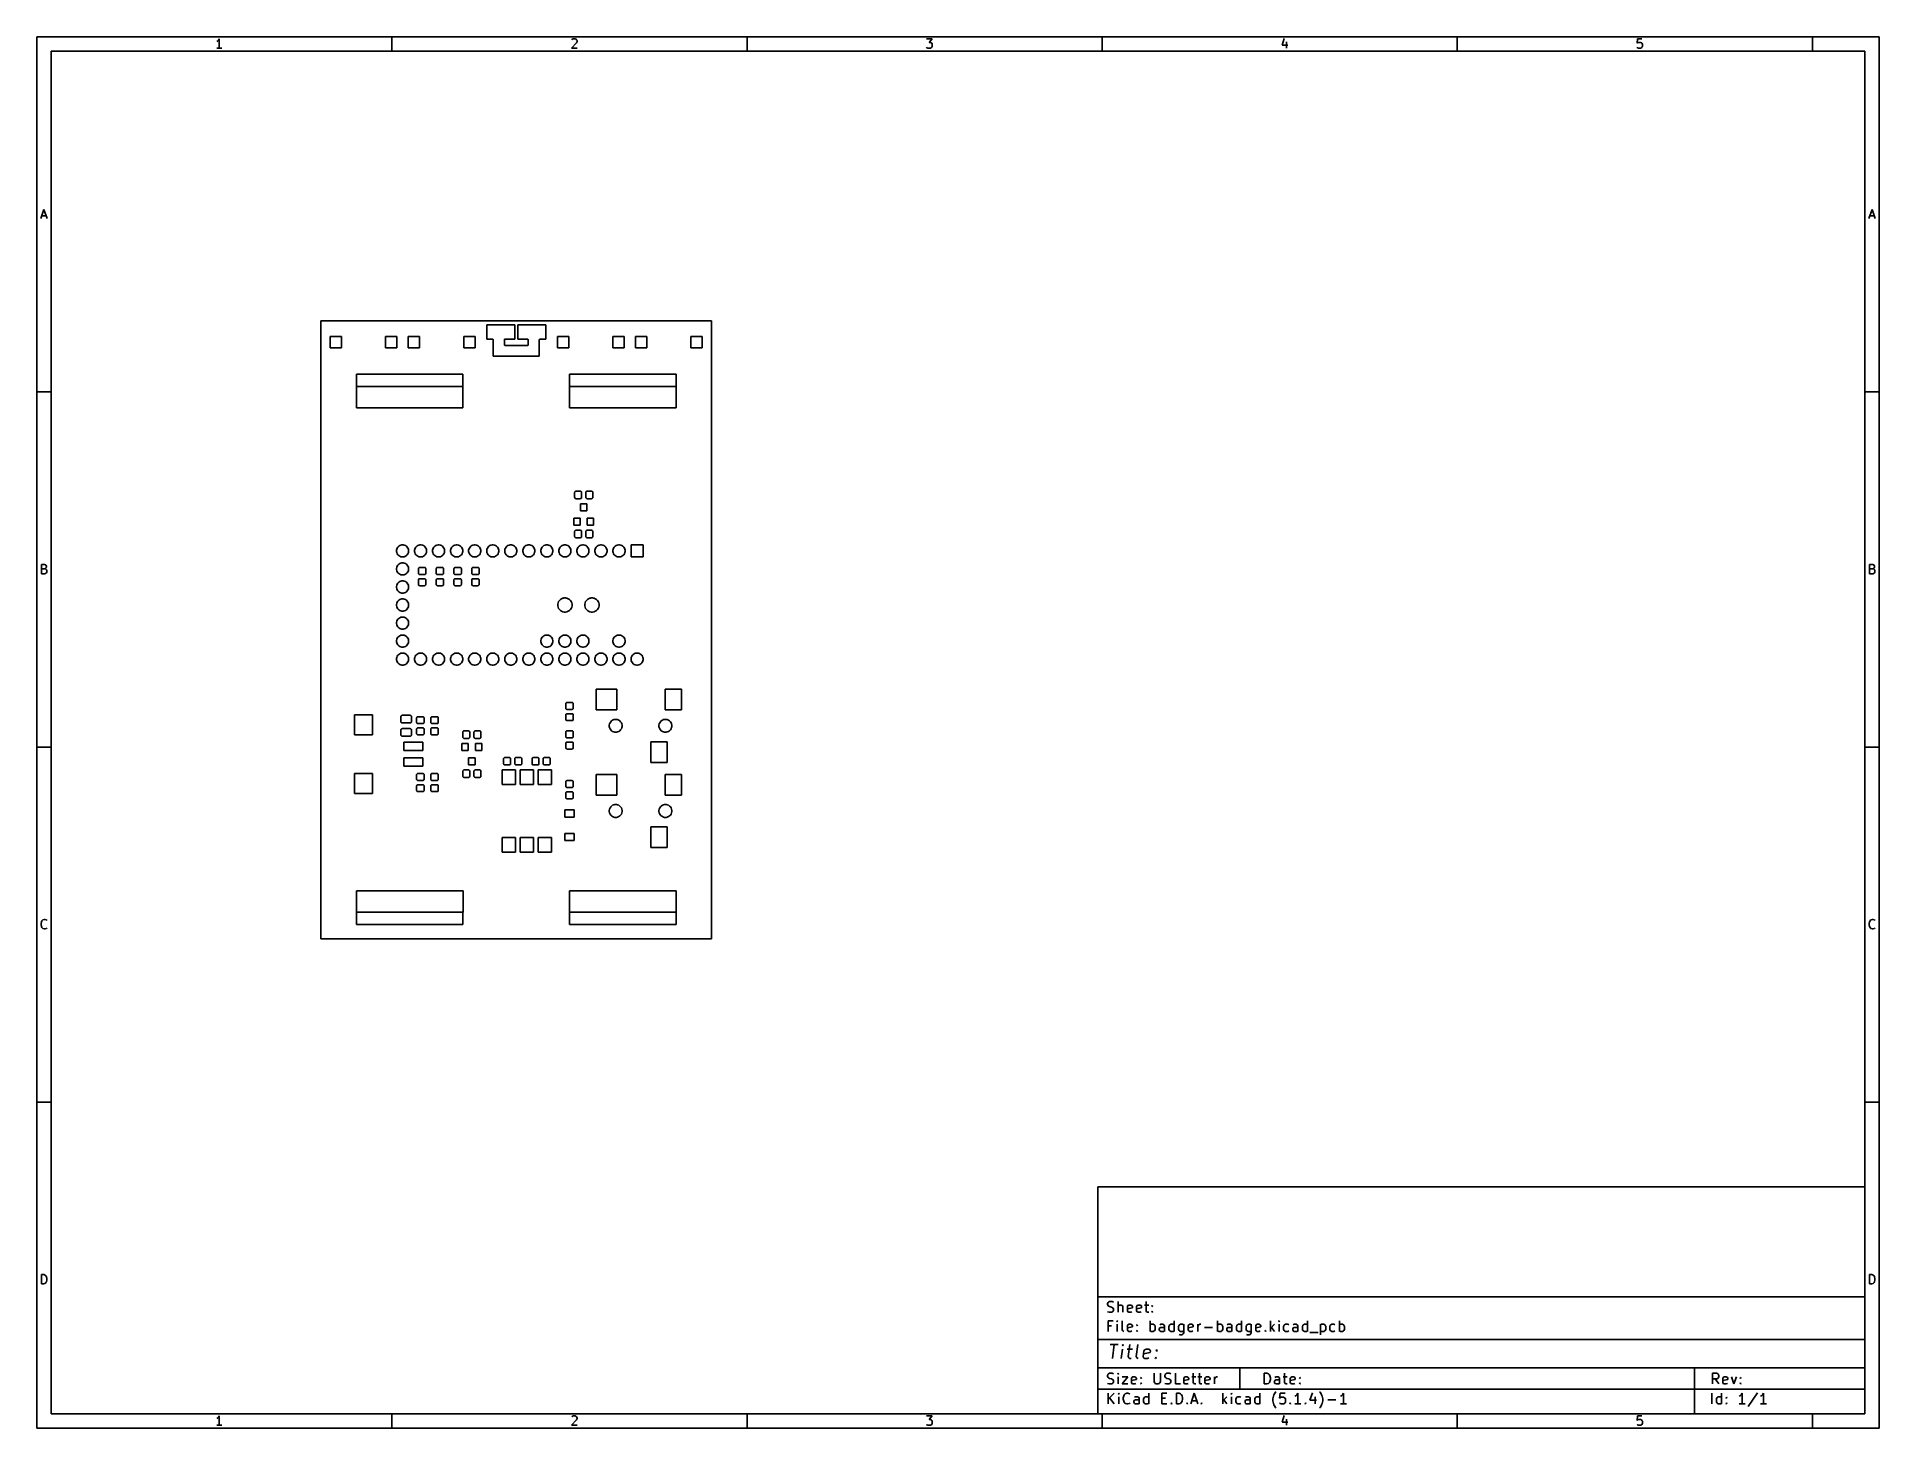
# Model space of a CAD drawing. Extents: x 0.4 to 10.6, y -8.1 to -0.4.
import ezdxf

# ---------------------------------------------------------------- set-up
doc = ezdxf.new("R2010")
doc.units = 0
doc.header["$MEASUREMENT"] = 0
doc.layers.add('BLACK', color=7, linetype='CONTINUOUS')

msp = doc.modelspace()

# ---------------------------------------------------------------- linework, layer by layer
at = {"layer": 'BLACK', "linetype": 'CONTINUOUS'}
for p, q in [((0.3937, -0.3937), (0.3937, -8.1063)), ((10.6063, -0.3937), (0.3937, -0.3937)), ((1.40528, -0.40504), (1.4004, -0.41236)), ((1.40528, -0.45622), (1.40528, -0.40504)), ((2.3622, -0.47244), (2.3622, -0.3937)), ((3.35916, -0.40992), (3.3616, -0.40748)), ((3.3616, -0.40748), (3.36647, -0.40504)), ((3.36647, -0.40504), (3.37866, -0.40504)), ((3.37866, -0.40504), (3.38353, -0.40748)), ((3.38353, -0.40748), (3.38597, -0.40992)), ((4.33071, -0.47244), (4.33071, -0.3937)), ((5.32522, -0.40504), (5.35691, -0.40504)), ((5.35691, -0.40504), (5.33985, -0.42454)), ((6.29921, -0.47244), (6.29921, -0.3937)), ((7.30835, -0.40261), (7.29617, -0.43916)), ((8.26772, -0.47244), (8.26772, -0.3937)), ((9.26711, -0.40504), (9.26467, -0.42941)), ((9.29148, -0.40504), (9.26711, -0.40504)), ((10.2362, -0.47244), (10.2362, -0.3937)), ((10.6063, -8.1063), (10.6063, -0.3937)), ((0.47244, -0.47244), (0.47244, -8.02756)), ((10.5276, -0.47244), (0.47244, -0.47244)), ((1.39553, -0.41723), (1.39065, -0.41967)), ((1.4199, -0.45622), (1.39065, -0.45622)), ((1.4004, -0.41236), (1.39553, -0.41723)), ((3.38597, -0.42698), (3.35672, -0.45622)), ((3.35672, -0.45622), (3.3884, -0.45622)), ((3.38597, -0.40992), (3.3884, -0.41479)), ((3.3884, -0.41967), (3.38597, -0.42698)), ((3.3884, -0.41479), (3.3884, -0.41967)), ((5.32766, -0.45379), (5.32522, -0.45135)), ((5.33254, -0.45622), (5.32766, -0.45379)), ((5.34716, -0.45622), (5.33254, -0.45622)), ((5.33985, -0.42454), (5.34716, -0.42454)), ((5.34716, -0.42454), (5.35203, -0.42698)), ((5.35203, -0.45379), (5.34716, -0.45622)), ((5.35203, -0.42698), (5.35447, -0.42941)), ((5.35447, -0.45135), (5.35203, -0.45379)), ((5.35447, -0.42941), (5.35691, -0.43429)), ((5.35691, -0.44648), (5.35447, -0.45135)), ((5.35691, -0.43429), (5.35691, -0.44648)), ((7.29617, -0.43916), (7.32785, -0.43916)), ((7.32054, -0.4221), (7.32054, -0.45622)), ((9.26467, -0.42941), (9.26711, -0.42698)), ((9.26711, -0.45379), (9.26467, -0.45135)), ((9.26711, -0.42698), (9.27198, -0.42454)), ((9.27198, -0.45622), (9.26711, -0.45379)), ((9.27198, -0.42454), (9.28417, -0.42454)), ((9.28417, -0.45622), (9.27198, -0.45622)), ((9.28417, -0.42454), (9.28904, -0.42698)), ((9.28904, -0.45379), (9.28417, -0.45622)), ((9.28904, -0.42698), (9.29148, -0.42941)), ((9.29148, -0.45135), (9.28904, -0.45379)), ((9.29148, -0.42941), (9.29392, -0.43429)), ((9.29392, -0.44648), (9.29148, -0.45135)), ((9.29392, -0.43429), (9.29392, -0.44648)), ((10.5276, -8.02756), (10.5276, -0.47244)), ((0.41601, -1.40111), (0.43307, -1.34993)), ((0.42089, -1.38648), (0.44526, -1.38648)), ((0.43307, -1.34993), (0.45013, -1.40111)), ((10.5499, -1.40111), (10.5669, -1.34993)), ((10.5547, -1.38648), (10.5791, -1.38648)), ((10.5669, -1.34993), (10.584, -1.40111)), ((1.9685, -5.3937), (1.9685, -1.9685)), ((1.9685, -1.9685), (3.74016, -1.9685)), ((2.88785, -2.06894), (2.88785, -1.99012)), ((2.88785, -1.99012), (3.04325, -1.99012)), ((3.04325, -1.99012), (3.04325, -2.06894)), ((3.05911, -2.06894), (3.05911, -1.99012)), ((3.05911, -1.99012), (3.21451, -1.99012)), ((3.21451, -1.99012), (3.21451, -2.06894)), ((3.74016, -1.9685), (4.13386, -1.9685)), ((4.13386, -1.9685), (4.13386, -5.3937)), ((2.01965, -2.11815), (2.01965, -2.05508)), ((2.01965, -2.05508), (2.08272, -2.05508)), ((2.08272, -2.11815), (2.01965, -2.11815)), ((2.08272, -2.05508), (2.08272, -2.11815)), ((2.32673, -2.11815), (2.32673, -2.05508)), ((2.32673, -2.05508), (2.3898, -2.05508)), ((2.3898, -2.11815), (2.32673, -2.11815)), ((2.3898, -2.05508), (2.3898, -2.11815)), ((2.45272, -2.11815), (2.45272, -2.05508)), ((2.45272, -2.05508), (2.51579, -2.05508)), ((2.51579, -2.11815), (2.45272, -2.11815)), ((2.51579, -2.05508), (2.51579, -2.11815)), ((2.7598, -2.11815), (2.7598, -2.05508)), ((2.7598, -2.05508), (2.82287, -2.05508)), ((2.82287, -2.11815), (2.7598, -2.11815)), ((2.82287, -2.05508), (2.82287, -2.11815)), ((2.91827, -2.06894), (2.88785, -2.06894)), ((2.91923, -2.06903), (2.91827, -2.06894)), ((2.92015, -2.06931), (2.91923, -2.06903)), ((2.921, -2.06977), (2.92015, -2.06931)), ((2.92175, -2.07038), (2.921, -2.06977)), ((2.92236, -2.07112), (2.92175, -2.07038)), ((2.92281, -2.07197), (2.92236, -2.07112)), ((2.92309, -2.0729), (2.92281, -2.07197)), ((2.92319, -2.07386), (2.92309, -2.0729)), ((2.92319, -2.16343), (2.92319, -2.07386)), ((2.98537, -2.0729), (2.98528, -2.07386)), ((2.98528, -2.07386), (2.98528, -2.10016)), ((2.98528, -2.10016), (2.98537, -2.10112)), ((2.98565, -2.07197), (2.98537, -2.0729)), ((2.98537, -2.10112), (2.98565, -2.10204)), ((2.9861, -2.07112), (2.98565, -2.07197)), ((2.98565, -2.10204), (2.9861, -2.10289)), ((2.98672, -2.07038), (2.9861, -2.07112)), ((2.9861, -2.10289), (2.98672, -2.10364)), ((2.98746, -2.06977), (2.98672, -2.07038)), ((2.98672, -2.10364), (2.98746, -2.10425)), ((2.98831, -2.06931), (2.98746, -2.06977)), ((2.98746, -2.10425), (2.98831, -2.1047)), ((2.98924, -2.06903), (2.98831, -2.06931)), ((2.98831, -2.1047), (2.98924, -2.10498)), ((2.9902, -2.06894), (2.98924, -2.06903)), ((2.98924, -2.10498), (2.9902, -2.10508)), ((3.04325, -2.06894), (2.9902, -2.06894)), ((2.9902, -2.10508), (3.11217, -2.10508)), ((3.11217, -2.06894), (3.05911, -2.06894)), ((3.11313, -2.06903), (3.11217, -2.06894)), ((3.11217, -2.10508), (3.11313, -2.10498)), ((3.11405, -2.06931), (3.11313, -2.06903)), ((3.11313, -2.10498), (3.11405, -2.1047)), ((3.1149, -2.06977), (3.11405, -2.06931)), ((3.11405, -2.1047), (3.1149, -2.10425)), ((3.11565, -2.07038), (3.1149, -2.06977)), ((3.1149, -2.10425), (3.11565, -2.10364)), ((3.11626, -2.07112), (3.11565, -2.07038)), ((3.11565, -2.10364), (3.11626, -2.10289)), ((3.11671, -2.07197), (3.11626, -2.07112)), ((3.11626, -2.10289), (3.11671, -2.10204)), ((3.11699, -2.0729), (3.11671, -2.07197)), ((3.11671, -2.10204), (3.11699, -2.10112)), ((3.11709, -2.07386), (3.11699, -2.0729)), ((3.11699, -2.10112), (3.11709, -2.10016)), ((3.11709, -2.10016), (3.11709, -2.07386)), ((3.17927, -2.0729), (3.17917, -2.07386)), ((3.17917, -2.07386), (3.17917, -2.16343)), ((3.17955, -2.07197), (3.17927, -2.0729)), ((3.18, -2.07112), (3.17955, -2.07197)), ((3.18061, -2.07038), (3.18, -2.07112)), ((3.18136, -2.06977), (3.18061, -2.07038)), ((3.18221, -2.06931), (3.18136, -2.06977)), ((3.18313, -2.06903), (3.18221, -2.06931)), ((3.18409, -2.06894), (3.18313, -2.06903)), ((3.21451, -2.06894), (3.18409, -2.06894)), ((3.27949, -2.11815), (3.27949, -2.05508)), ((3.27949, -2.05508), (3.34256, -2.05508)), ((3.34256, -2.11815), (3.27949, -2.11815)), ((3.34256, -2.05508), (3.34256, -2.11815)), ((3.58657, -2.11815), (3.58657, -2.05508)), ((3.58657, -2.05508), (3.64965, -2.05508)), ((3.64965, -2.11815), (3.58657, -2.11815)), ((3.64965, -2.05508), (3.64965, -2.11815)), ((3.71256, -2.11815), (3.71256, -2.05508)), ((3.71256, -2.05508), (3.77563, -2.05508)), ((3.77563, -2.11815), (3.71256, -2.11815)), ((3.77563, -2.05508), (3.77563, -2.11815)), ((4.01965, -2.11815), (4.01965, -2.05508)), ((4.01965, -2.05508), (4.08272, -2.05508)), ((4.08272, -2.11815), (4.01965, -2.11815)), ((4.08272, -2.05508), (4.08272, -2.11815)), ((3.17917, -2.16343), (2.92319, -2.16343)), ((2.75591, -2.26378), (2.16535, -2.26378)), ((2.16535, -2.26378), (2.16535, -2.33268)), ((2.16535, -2.33268), (2.75591, -2.33268)), ((2.16535, -2.45079), (2.16535, -2.33268)), ((2.16535, -2.33268), (2.75591, -2.33268)), ((2.75591, -2.33268), (2.75591, -2.26378)), ((2.75591, -2.33268), (2.75591, -2.45079)), ((3.34646, -2.26378), (3.34646, -2.33268)), ((3.93701, -2.26378), (3.34646, -2.26378)), ((3.34646, -2.33268), (3.93701, -2.33268)), ((3.34646, -2.45079), (3.34646, -2.33268)), ((3.34646, -2.33268), (3.93701, -2.33268)), ((3.93701, -2.33268), (3.93701, -2.26378)), ((3.93701, -2.33268), (3.93701, -2.45079)), ((0.3937, -2.3622), (0.47244, -2.3622)), ((2.75591, -2.45079), (2.16535, -2.45079)), ((3.93701, -2.45079), (3.34646, -2.45079)), ((10.6063, -2.3622), (10.5276, -2.3622)), ((3.37496, -2.91976), (3.37512, -2.91813)), ((3.37496, -2.94638), (3.37496, -2.91976)), ((3.37512, -2.94802), (3.37496, -2.94638)), ((3.37512, -2.91813), (3.37553, -2.91679)), ((3.37553, -2.94935), (3.37512, -2.94802)), ((3.37553, -2.91679), (3.37619, -2.91556)), ((3.37619, -2.95059), (3.37553, -2.94935)), ((3.37619, -2.91556), (3.37707, -2.91447)), ((3.37707, -2.95167), (3.37619, -2.95059)), ((3.37707, -2.91447), (3.37815, -2.91359)), ((3.37815, -2.95255), (3.37707, -2.95167)), ((3.37815, -2.91359), (3.37939, -2.91293)), ((3.37939, -2.95321), (3.37815, -2.95255)), ((3.37939, -2.91293), (3.38072, -2.91252)), ((3.38072, -2.95362), (3.37939, -2.95321)), ((3.38072, -2.91252), (3.38236, -2.91236)), ((3.38236, -2.95378), (3.38072, -2.95362)), ((3.38236, -2.91236), (3.40603, -2.91236)), ((3.40603, -2.95378), (3.38236, -2.95378)), ((3.40603, -2.91236), (3.40766, -2.91252)), ((3.40766, -2.95362), (3.40603, -2.95378)), ((3.40766, -2.91252), (3.409, -2.91293)), ((3.409, -2.95321), (3.40766, -2.95362)), ((3.409, -2.91293), (3.41023, -2.91359)), ((3.41023, -2.95255), (3.409, -2.95321)), ((3.41023, -2.91359), (3.41131, -2.91447)), ((3.41131, -2.95167), (3.41023, -2.95255)), ((3.41131, -2.91447), (3.4122, -2.91556)), ((3.4122, -2.95059), (3.41131, -2.95167)), ((3.4122, -2.91556), (3.41286, -2.91679)), ((3.41286, -2.94935), (3.4122, -2.95059)), ((3.41286, -2.91679), (3.41326, -2.91813)), ((3.41326, -2.94802), (3.41286, -2.94935)), ((3.41326, -2.91813), (3.41343, -2.91976)), ((3.41343, -2.94638), (3.41326, -2.94802)), ((3.41343, -2.91976), (3.41343, -2.94638)), ((3.43697, -2.91976), (3.43713, -2.91813)), ((3.43697, -2.94638), (3.43697, -2.91976)), ((3.43713, -2.94802), (3.43697, -2.94638)), ((3.43713, -2.91813), (3.43754, -2.91679)), ((3.43754, -2.94935), (3.43713, -2.94802)), ((3.43754, -2.91679), (3.43819, -2.91556)), ((3.43819, -2.95059), (3.43754, -2.94935)), ((3.43819, -2.91556), (3.43908, -2.91447)), ((3.43908, -2.95167), (3.43819, -2.95059)), ((3.43908, -2.91447), (3.44016, -2.91359)), ((3.44016, -2.95255), (3.43908, -2.95167)), ((3.44016, -2.91359), (3.44139, -2.91293)), ((3.44139, -2.95321), (3.44016, -2.95255)), ((3.44139, -2.91293), (3.44273, -2.91252)), ((3.44273, -2.95362), (3.44139, -2.95321)), ((3.44273, -2.91252), (3.44437, -2.91236)), ((3.44437, -2.95378), (3.44273, -2.95362)), ((3.44437, -2.91236), (3.46804, -2.91236)), ((3.46804, -2.95378), (3.44437, -2.95378)), ((3.46804, -2.91236), (3.46967, -2.91252)), ((3.46967, -2.95362), (3.46804, -2.95378)), ((3.46967, -2.91252), (3.47101, -2.91293)), ((3.47101, -2.95321), (3.46967, -2.95362)), ((3.47101, -2.91293), (3.47224, -2.91359)), ((3.47224, -2.95255), (3.47101, -2.95321)), ((3.47224, -2.91359), (3.47332, -2.91447)), ((3.47332, -2.95167), (3.47224, -2.95255)), ((3.47332, -2.91447), (3.47421, -2.91556)), ((3.47421, -2.95059), (3.47332, -2.95167)), ((3.47421, -2.91556), (3.47487, -2.91679)), ((3.47487, -2.94935), (3.47421, -2.95059)), ((3.47487, -2.91679), (3.47527, -2.91813)), ((3.47527, -2.94802), (3.47487, -2.94935)), ((3.47527, -2.91813), (3.47543, -2.91976)), ((3.47543, -2.94638), (3.47527, -2.94802)), ((3.47543, -2.91976), (3.47543, -2.94638)), ((3.37004, -3.10043), (3.37004, -3.06098)), ((3.37004, -3.06098), (3.40555, -3.06098)), ((3.40555, -3.06098), (3.40555, -3.10043)), ((3.40744, -3.02169), (3.40744, -2.98224)), ((3.40744, -2.98224), (3.44295, -2.98224)), ((3.44295, -3.02169), (3.40744, -3.02169)), ((3.44295, -2.98224), (3.44295, -3.02169)), ((3.44484, -3.10043), (3.44484, -3.06098)), ((3.44484, -3.06098), (3.48035, -3.06098)), ((3.48035, -3.06098), (3.48035, -3.10043)), ((3.40555, -3.10043), (3.37004, -3.10043)), ((3.37496, -3.13629), (3.37512, -3.13466)), ((3.37496, -3.16292), (3.37496, -3.13629)), ((3.37512, -3.16455), (3.37496, -3.16292)), ((3.37512, -3.13466), (3.37553, -3.13332)), ((3.37553, -3.16589), (3.37512, -3.16455)), ((3.37553, -3.13332), (3.37619, -3.13209)), ((3.37619, -3.16712), (3.37553, -3.16589)), ((3.37619, -3.13209), (3.37707, -3.13101)), ((3.37707, -3.13101), (3.37815, -3.13012)), ((3.37815, -3.13012), (3.37939, -3.12946)), ((3.37939, -3.12946), (3.38072, -3.12906)), ((3.38072, -3.12906), (3.38236, -3.1289)), ((3.38236, -3.1289), (3.40603, -3.1289)), ((3.40603, -3.1289), (3.40766, -3.12906)), ((3.40766, -3.12906), (3.409, -3.12946)), ((3.409, -3.12946), (3.41023, -3.13012)), ((3.41023, -3.13012), (3.41131, -3.13101)), ((3.41131, -3.13101), (3.4122, -3.13209)), ((3.4122, -3.13209), (3.41286, -3.13332)), ((3.41286, -3.16589), (3.4122, -3.16712)), ((3.41286, -3.13332), (3.41326, -3.13466)), ((3.41326, -3.16455), (3.41286, -3.16589)), ((3.41326, -3.13466), (3.41343, -3.13629)), ((3.41343, -3.16292), (3.41326, -3.16455)), ((3.41343, -3.13629), (3.41343, -3.16292)), ((3.43697, -3.13629), (3.43713, -3.13466)), ((3.43697, -3.16292), (3.43697, -3.13629)), ((3.43713, -3.16455), (3.43697, -3.16292)), ((3.43713, -3.13466), (3.43754, -3.13332)), ((3.43754, -3.16589), (3.43713, -3.16455)), ((3.43754, -3.13332), (3.43819, -3.13209)), ((3.43819, -3.16712), (3.43754, -3.16589)), ((3.43819, -3.13209), (3.43908, -3.13101)), ((3.43908, -3.13101), (3.44016, -3.13012)), ((3.44016, -3.13012), (3.44139, -3.12946)), ((3.44139, -3.12946), (3.44273, -3.12906)), ((3.44273, -3.12906), (3.44437, -3.1289)), ((3.44437, -3.1289), (3.46804, -3.1289)), ((3.48035, -3.10043), (3.44484, -3.10043)), ((3.46804, -3.1289), (3.46967, -3.12906)), ((3.46967, -3.12906), (3.47101, -3.12946)), ((3.47101, -3.12946), (3.47224, -3.13012)), ((3.47224, -3.13012), (3.47332, -3.13101)), ((3.47332, -3.13101), (3.47421, -3.13209)), ((3.47421, -3.13209), (3.47487, -3.13332)), ((3.47487, -3.16589), (3.47421, -3.16712)), ((3.47487, -3.13332), (3.47527, -3.13466)), ((3.47527, -3.16455), (3.47487, -3.16589)), ((3.47527, -3.13466), (3.47543, -3.13629)), ((3.47543, -3.16292), (3.47527, -3.16455)), ((3.47543, -3.13629), (3.47543, -3.16292)), ((2.38736, -3.24001), (2.38865, -3.23353)), ((2.38736, -3.24661), (2.38736, -3.24001)), ((2.38865, -3.25308), (2.38736, -3.24661)), ((2.38865, -3.23353), (2.39118, -3.22744)), ((2.39118, -3.25918), (2.38865, -3.25308)), ((2.39118, -3.22744), (2.39484, -3.22195)), ((2.39484, -3.26466), (2.39118, -3.25918)), ((2.39484, -3.22195), (2.39951, -3.21728)), ((2.39951, -3.26933), (2.39484, -3.26466)), ((2.39951, -3.21728), (2.405, -3.21362)), ((2.405, -3.21362), (2.41109, -3.21109)), ((2.41109, -3.21109), (2.41757, -3.2098)), ((2.41757, -3.2098), (2.42417, -3.2098)), ((2.42417, -3.2098), (2.43064, -3.21109)), ((2.43064, -3.21109), (2.43674, -3.21362)), ((2.43674, -3.21362), (2.44222, -3.21728)), ((2.44222, -3.21728), (2.44689, -3.22195)), ((2.44689, -3.26466), (2.44222, -3.26933)), ((2.44689, -3.22195), (2.45056, -3.22744)), ((2.45056, -3.25918), (2.44689, -3.26466)), ((2.45056, -3.22744), (2.45308, -3.23353)), ((2.45308, -3.25308), (2.45056, -3.25918)), ((2.45308, -3.23353), (2.45437, -3.24001)), ((2.45437, -3.24661), (2.45308, -3.25308)), ((2.45437, -3.24001), (2.45437, -3.24661)), ((2.48736, -3.24001), (2.48865, -3.23353)), ((2.48736, -3.24661), (2.48736, -3.24001)), ((2.48865, -3.25308), (2.48736, -3.24661)), ((2.48865, -3.23353), (2.49118, -3.22744)), ((2.49118, -3.25918), (2.48865, -3.25308)), ((2.49118, -3.22744), (2.49484, -3.22195)), ((2.49484, -3.26466), (2.49118, -3.25918)), ((2.49484, -3.22195), (2.49951, -3.21728)), ((2.49951, -3.26933), (2.49484, -3.26466)), ((2.49951, -3.21728), (2.505, -3.21362)), ((2.505, -3.21362), (2.51109, -3.21109)), ((2.51109, -3.21109), (2.51757, -3.2098)), ((2.51757, -3.2098), (2.52417, -3.2098)), ((2.52417, -3.2098), (2.53064, -3.21109)), ((2.53064, -3.21109), (2.53674, -3.21362)), ((2.53674, -3.21362), (2.54222, -3.21728)), ((2.54222, -3.21728), (2.54689, -3.22195)), ((2.54689, -3.26466), (2.54222, -3.26933)), ((2.54689, -3.22195), (2.55056, -3.22744)), ((2.55056, -3.25918), (2.54689, -3.26466)), ((2.55056, -3.22744), (2.55308, -3.23353)), ((2.55308, -3.25308), (2.55056, -3.25918)), ((2.55308, -3.23353), (2.55437, -3.24001)), ((2.55437, -3.24661), (2.55308, -3.25308)), ((2.55437, -3.24001), (2.55437, -3.24661)), ((2.58736, -3.24001), (2.58865, -3.23353)), ((2.58736, -3.24661), (2.58736, -3.24001)), ((2.58865, -3.25308), (2.58736, -3.24661)), ((2.58865, -3.23353), (2.59118, -3.22744)), ((2.59118, -3.25918), (2.58865, -3.25308)), ((2.59118, -3.22744), (2.59484, -3.22195)), ((2.59484, -3.26466), (2.59118, -3.25918)), ((2.59484, -3.22195), (2.59951, -3.21728)), ((2.59951, -3.26933), (2.59484, -3.26466)), ((2.59951, -3.21728), (2.605, -3.21362)), ((2.605, -3.21362), (2.61109, -3.21109)), ((2.61109, -3.21109), (2.61757, -3.2098)), ((2.61757, -3.2098), (2.62417, -3.2098)), ((2.62417, -3.2098), (2.63064, -3.21109)), ((2.63064, -3.21109), (2.63674, -3.21362)), ((2.63674, -3.21362), (2.64222, -3.21728)), ((2.64222, -3.21728), (2.64689, -3.22195)), ((2.64689, -3.26466), (2.64222, -3.26933)), ((2.64689, -3.22195), (2.65056, -3.22744)), ((2.65056, -3.25918), (2.64689, -3.26466)), ((2.65056, -3.22744), (2.65308, -3.23353)), ((2.65308, -3.25308), (2.65056, -3.25918)), ((2.65308, -3.23353), (2.65437, -3.24001)), ((2.65437, -3.24661), (2.65308, -3.25308)), ((2.65437, -3.24001), (2.65437, -3.24661)), ((2.68736, -3.24001), (2.68865, -3.23353)), ((2.68736, -3.24661), (2.68736, -3.24001)), ((2.68865, -3.25308), (2.68736, -3.24661)), ((2.68865, -3.23353), (2.69118, -3.22744)), ((2.69118, -3.25918), (2.68865, -3.25308)), ((2.69118, -3.22744), (2.69484, -3.22195)), ((2.69484, -3.26466), (2.69118, -3.25918)), ((2.69484, -3.22195), (2.69951, -3.21728)), ((2.69951, -3.26933), (2.69484, -3.26466)), ((2.69951, -3.21728), (2.705, -3.21362)), ((2.705, -3.21362), (2.71109, -3.21109)), ((2.71109, -3.21109), (2.71757, -3.2098)), ((2.71757, -3.2098), (2.72417, -3.2098)), ((2.72417, -3.2098), (2.73064, -3.21109)), ((2.73064, -3.21109), (2.73674, -3.21362)), ((2.73674, -3.21362), (2.74222, -3.21728)), ((2.74222, -3.21728), (2.74689, -3.22195)), ((2.74689, -3.26466), (2.74222, -3.26933)), ((2.74689, -3.22195), (2.75056, -3.22744)), ((2.75056, -3.25918), (2.74689, -3.26466)), ((2.75056, -3.22744), (2.75308, -3.23353)), ((2.75308, -3.25308), (2.75056, -3.25918)), ((2.75308, -3.23353), (2.75437, -3.24001)), ((2.75437, -3.24661), (2.75308, -3.25308)), ((2.75437, -3.24001), (2.75437, -3.24661)), ((2.78736, -3.24001), (2.78865, -3.23353)), ((2.78736, -3.24661), (2.78736, -3.24001)), ((2.78865, -3.25308), (2.78736, -3.24661)), ((2.78865, -3.23353), (2.79118, -3.22744)), ((2.79118, -3.25918), (2.78865, -3.25308)), ((2.79118, -3.22744), (2.79484, -3.22195)), ((2.79484, -3.26466), (2.79118, -3.25918)), ((2.79484, -3.22195), (2.79951, -3.21728)), ((2.79951, -3.26933), (2.79484, -3.26466)), ((2.79951, -3.21728), (2.805, -3.21362)), ((2.805, -3.21362), (2.81109, -3.21109)), ((2.81109, -3.21109), (2.81757, -3.2098)), ((2.81757, -3.2098), (2.82417, -3.2098)), ((2.82417, -3.2098), (2.83064, -3.21109)), ((2.83064, -3.21109), (2.83674, -3.21362)), ((2.83674, -3.21362), (2.84222, -3.21728)), ((2.84222, -3.21728), (2.84689, -3.22195)), ((2.84689, -3.26466), (2.84222, -3.26933)), ((2.84689, -3.22195), (2.85056, -3.22744)), ((2.85056, -3.25918), (2.84689, -3.26466)), ((2.85056, -3.22744), (2.85308, -3.23353)), ((2.85308, -3.25308), (2.85056, -3.25918)), ((2.85308, -3.23353), (2.85437, -3.24001)), ((2.85437, -3.24661), (2.85308, -3.25308)), ((2.85437, -3.24001), (2.85437, -3.24661)), ((2.88736, -3.24001), (2.88865, -3.23353)), ((2.88736, -3.24661), (2.88736, -3.24001)), ((2.88865, -3.25308), (2.88736, -3.24661)), ((2.88865, -3.23353), (2.89118, -3.22744)), ((2.89118, -3.25918), (2.88865, -3.25308)), ((2.89118, -3.22744), (2.89484, -3.22195)), ((2.89484, -3.26466), (2.89118, -3.25918)), ((2.89484, -3.22195), (2.89951, -3.21728)), ((2.89951, -3.26933), (2.89484, -3.26466)), ((2.89951, -3.21728), (2.905, -3.21362)), ((2.905, -3.21362), (2.91109, -3.21109)), ((2.91109, -3.21109), (2.91757, -3.2098)), ((2.91757, -3.2098), (2.92417, -3.2098)), ((2.92417, -3.2098), (2.93064, -3.21109)), ((2.93064, -3.21109), (2.93674, -3.21362)), ((2.93674, -3.21362), (2.94222, -3.21728)), ((2.94222, -3.21728), (2.94689, -3.22195)), ((2.94689, -3.26466), (2.94222, -3.26933)), ((2.94689, -3.22195), (2.95056, -3.22744)), ((2.95056, -3.25918), (2.94689, -3.26466)), ((2.95056, -3.22744), (2.95308, -3.23353)), ((2.95308, -3.25308), (2.95056, -3.25918)), ((2.95308, -3.23353), (2.95437, -3.24001)), ((2.95437, -3.24661), (2.95308, -3.25308)), ((2.95437, -3.24001), (2.95437, -3.24661)), ((2.98736, -3.24001), (2.98865, -3.23353)), ((2.98736, -3.24661), (2.98736, -3.24001)), ((2.98865, -3.25308), (2.98736, -3.24661)), ((2.98865, -3.23353), (2.99118, -3.22744)), ((2.99118, -3.25918), (2.98865, -3.25308)), ((2.99118, -3.22744), (2.99484, -3.22195)), ((2.99484, -3.26466), (2.99118, -3.25918)), ((2.99484, -3.22195), (2.99951, -3.21728)), ((2.99951, -3.26933), (2.99484, -3.26466)), ((2.99951, -3.21728), (3.005, -3.21362)), ((3.005, -3.21362), (3.01109, -3.21109)), ((3.01109, -3.21109), (3.01757, -3.2098)), ((3.01757, -3.2098), (3.02417, -3.2098)), ((3.02417, -3.2098), (3.03064, -3.21109)), ((3.03064, -3.21109), (3.03674, -3.21362)), ((3.03674, -3.21362), (3.04222, -3.21728)), ((3.04222, -3.21728), (3.04689, -3.22195)), ((3.04689, -3.26466), (3.04222, -3.26933)), ((3.04689, -3.22195), (3.05056, -3.22744)), ((3.05056, -3.25918), (3.04689, -3.26466)), ((3.05056, -3.22744), (3.05308, -3.23353)), ((3.05308, -3.25308), (3.05056, -3.25918)), ((3.05308, -3.23353), (3.05437, -3.24001)), ((3.05437, -3.24661), (3.05308, -3.25308)), ((3.05437, -3.24001), (3.05437, -3.24661)), ((3.08736, -3.24001), (3.08865, -3.23353)), ((3.08736, -3.24661), (3.08736, -3.24001)), ((3.08865, -3.25308), (3.08736, -3.24661)), ((3.08865, -3.23353), (3.09118, -3.22744)), ((3.09118, -3.25918), (3.08865, -3.25308)), ((3.09118, -3.22744), (3.09484, -3.22195)), ((3.09484, -3.26466), (3.09118, -3.25918)), ((3.09484, -3.22195), (3.09951, -3.21728)), ((3.09951, -3.26933), (3.09484, -3.26466)), ((3.09951, -3.21728), (3.105, -3.21362)), ((3.105, -3.21362), (3.11109, -3.21109)), ((3.11109, -3.21109), (3.11757, -3.2098)), ((3.11757, -3.2098), (3.12417, -3.2098)), ((3.12417, -3.2098), (3.13064, -3.21109)), ((3.13064, -3.21109), (3.13674, -3.21362)), ((3.13674, -3.21362), (3.14222, -3.21728)), ((3.14222, -3.21728), (3.14689, -3.22195)), ((3.14689, -3.26466), (3.14222, -3.26933)), ((3.14689, -3.22195), (3.15056, -3.22744)), ((3.15056, -3.25918), (3.14689, -3.26466)), ((3.15056, -3.22744), (3.15308, -3.23353)), ((3.15308, -3.25308), (3.15056, -3.25918)), ((3.15308, -3.23353), (3.15437, -3.24001)), ((3.15437, -3.24661), (3.15308, -3.25308)), ((3.15437, -3.24001), (3.15437, -3.24661)), ((3.18736, -3.24001), (3.18865, -3.23353)), ((3.18736, -3.24661), (3.18736, -3.24001)), ((3.18865, -3.25308), (3.18736, -3.24661)), ((3.18865, -3.23353), (3.19118, -3.22744)), ((3.19118, -3.25918), (3.18865, -3.25308)), ((3.19118, -3.22744), (3.19484, -3.22195)), ((3.19484, -3.26466), (3.19118, -3.25918)), ((3.19484, -3.22195), (3.19951, -3.21728)), ((3.19951, -3.26933), (3.19484, -3.26466)), ((3.19951, -3.21728), (3.205, -3.21362)), ((3.205, -3.21362), (3.21109, -3.21109)), ((3.21109, -3.21109), (3.21757, -3.2098)), ((3.21757, -3.2098), (3.22417, -3.2098)), ((3.22417, -3.2098), (3.23064, -3.21109)), ((3.23064, -3.21109), (3.23674, -3.21362)), ((3.23674, -3.21362), (3.24222, -3.21728)), ((3.24222, -3.21728), (3.24689, -3.22195)), ((3.24689, -3.26466), (3.24222, -3.26933)), ((3.24689, -3.22195), (3.25056, -3.22744)), ((3.25056, -3.25918), (3.24689, -3.26466)), ((3.25056, -3.22744), (3.25308, -3.23353)), ((3.25308, -3.25308), (3.25056, -3.25918)), ((3.25308, -3.23353), (3.25437, -3.24001)), ((3.25437, -3.24661), (3.25308, -3.25308)), ((3.25437, -3.24001), (3.25437, -3.24661)), ((3.28736, -3.24001), (3.28865, -3.23353)), ((3.28736, -3.24661), (3.28736, -3.24001)), ((3.28865, -3.25308), (3.28736, -3.24661)), ((3.28865, -3.23353), (3.29118, -3.22744)), ((3.29118, -3.25918), (3.28865, -3.25308)), ((3.29118, -3.22744), (3.29484, -3.22195)), ((3.29484, -3.26466), (3.29118, -3.25918)), ((3.29484, -3.22195), (3.29951, -3.21728)), ((3.29951, -3.26933), (3.29484, -3.26466)), ((3.29951, -3.21728), (3.305, -3.21362)), ((3.305, -3.21362), (3.31109, -3.21109)), ((3.31109, -3.21109), (3.31757, -3.2098)), ((3.31757, -3.2098), (3.32417, -3.2098)), ((3.32417, -3.2098), (3.33064, -3.21109)), ((3.33064, -3.21109), (3.33674, -3.21362)), ((3.33674, -3.21362), (3.34222, -3.21728)), ((3.34222, -3.21728), (3.34689, -3.22195)), ((3.34689, -3.26466), (3.34222, -3.26933)), ((3.34689, -3.22195), (3.35056, -3.22744)), ((3.35056, -3.25918), (3.34689, -3.26466)), ((3.35056, -3.22744), (3.35308, -3.23353)), ((3.35308, -3.25308), (3.35056, -3.25918)), ((3.35308, -3.23353), (3.35437, -3.24001)), ((3.35437, -3.24661), (3.35308, -3.25308)), ((3.35437, -3.24001), (3.35437, -3.24661)), ((3.37707, -3.1682), (3.37619, -3.16712)), ((3.37815, -3.16909), (3.37707, -3.1682)), ((3.37939, -3.16975), (3.37815, -3.16909)), ((3.38072, -3.17015), (3.37939, -3.16975)), ((3.38236, -3.17031), (3.38072, -3.17015)), ((3.40603, -3.17031), (3.38236, -3.17031)), ((3.38736, -3.24001), (3.38865, -3.23353)), ((3.38736, -3.24661), (3.38736, -3.24001)), ((3.38865, -3.25308), (3.38736, -3.24661)), ((3.38865, -3.23353), (3.39118, -3.22744)), ((3.39118, -3.25918), (3.38865, -3.25308)), ((3.39118, -3.22744), (3.39484, -3.22195)), ((3.39484, -3.26466), (3.39118, -3.25918)), ((3.39484, -3.22195), (3.39951, -3.21728)), ((3.39951, -3.26933), (3.39484, -3.26466)), ((3.39951, -3.21728), (3.405, -3.21362)), ((3.405, -3.21362), (3.41109, -3.21109)), ((3.40766, -3.17015), (3.40603, -3.17031)), ((3.409, -3.16975), (3.40766, -3.17015)), ((3.41023, -3.16909), (3.409, -3.16975)), ((3.41131, -3.1682), (3.41023, -3.16909)), ((3.41109, -3.21109), (3.41757, -3.2098)), ((3.4122, -3.16712), (3.41131, -3.1682)), ((3.41757, -3.2098), (3.42417, -3.2098)), ((3.42417, -3.2098), (3.43064, -3.21109)), ((3.43064, -3.21109), (3.43674, -3.21362)), ((3.43674, -3.21362), (3.44222, -3.21728)), ((3.43908, -3.1682), (3.43819, -3.16712)), ((3.44016, -3.16909), (3.43908, -3.1682)), ((3.44139, -3.16975), (3.44016, -3.16909)), ((3.44273, -3.17015), (3.44139, -3.16975)), ((3.44222, -3.21728), (3.44689, -3.22195)), ((3.44689, -3.26466), (3.44222, -3.26933)), ((3.44437, -3.17031), (3.44273, -3.17015)), ((3.46804, -3.17031), (3.44437, -3.17031)), ((3.44689, -3.22195), (3.45056, -3.22744)), ((3.45056, -3.25918), (3.44689, -3.26466)), ((3.45056, -3.22744), (3.45308, -3.23353)), ((3.45308, -3.25308), (3.45056, -3.25918)), ((3.45308, -3.23353), (3.45437, -3.24001)), ((3.45437, -3.24661), (3.45308, -3.25308)), ((3.45437, -3.24001), (3.45437, -3.24661)), ((3.46967, -3.17015), (3.46804, -3.17031)), ((3.47101, -3.16975), (3.46967, -3.17015)), ((3.47224, -3.16909), (3.47101, -3.16975)), ((3.47332, -3.1682), (3.47224, -3.16909)), ((3.47421, -3.16712), (3.47332, -3.1682)), ((3.48736, -3.24001), (3.48865, -3.23353)), ((3.48736, -3.24661), (3.48736, -3.24001)), ((3.48865, -3.25308), (3.48736, -3.24661)), ((3.48865, -3.23353), (3.49118, -3.22744)), ((3.49118, -3.25918), (3.48865, -3.25308)), ((3.49118, -3.22744), (3.49484, -3.22195)), ((3.49484, -3.26466), (3.49118, -3.25918)), ((3.49484, -3.22195), (3.49951, -3.21728)), ((3.49951, -3.26933), (3.49484, -3.26466)), ((3.49951, -3.21728), (3.505, -3.21362)), ((3.505, -3.21362), (3.51109, -3.21109)), ((3.51109, -3.21109), (3.51757, -3.2098)), ((3.51757, -3.2098), (3.52417, -3.2098)), ((3.52417, -3.2098), (3.53064, -3.21109)), ((3.53064, -3.21109), (3.53674, -3.21362)), ((3.53674, -3.21362), (3.54222, -3.21728)), ((3.54222, -3.21728), (3.54689, -3.22195)), ((3.54689, -3.26466), (3.54222, -3.26933)), ((3.54689, -3.22195), (3.55056, -3.22744)), ((3.55056, -3.25918), (3.54689, -3.26466)), ((3.55056, -3.22744), (3.55308, -3.23353)), ((3.55308, -3.25308), (3.55056, -3.25918)), ((3.55308, -3.23353), (3.55437, -3.24001)), ((3.55437, -3.24661), (3.55308, -3.25308)), ((3.55437, -3.24001), (3.55437, -3.24661)), ((3.58736, -3.24001), (3.58865, -3.23353)), ((3.58736, -3.24661), (3.58736, -3.24001)), ((3.58865, -3.25308), (3.58736, -3.24661)), ((3.58865, -3.23353), (3.59118, -3.22744)), ((3.59118, -3.25918), (3.58865, -3.25308)), ((3.59118, -3.22744), (3.59484, -3.22195)), ((3.59484, -3.26466), (3.59118, -3.25918)), ((3.59484, -3.22195), (3.59951, -3.21728)), ((3.59951, -3.26933), (3.59484, -3.26466)), ((3.59951, -3.21728), (3.605, -3.21362)), ((3.605, -3.21362), (3.61109, -3.21109)), ((3.61109, -3.21109), (3.61757, -3.2098)), ((3.61757, -3.2098), (3.62417, -3.2098)), ((3.62417, -3.2098), (3.63064, -3.21109)), ((3.63064, -3.21109), (3.63674, -3.21362)), ((3.63674, -3.21362), (3.64222, -3.21728)), ((3.64222, -3.21728), (3.64689, -3.22195)), ((3.64689, -3.26466), (3.64222, -3.26933)), ((3.64689, -3.22195), (3.65056, -3.22744)), ((3.65056, -3.25918), (3.64689, -3.26466)), ((3.65056, -3.22744), (3.65308, -3.23353)), ((3.65308, -3.25308), (3.65056, -3.25918)), ((3.65308, -3.23353), (3.65437, -3.24001)), ((3.65437, -3.24661), (3.65308, -3.25308)), ((3.65437, -3.24001), (3.65437, -3.24661)), ((3.68736, -3.27681), (3.68736, -3.2098)), ((3.68736, -3.2098), (3.75437, -3.2098)), ((3.75437, -3.2098), (3.75437, -3.27681)), ((0.41967, -3.36961), (0.41967, -3.31843)), ((0.41967, -3.31843), (0.43673, -3.31843)), ((0.43673, -3.3428), (0.41967, -3.3428)), ((0.43916, -3.36961), (0.41967, -3.36961)), ((0.43673, -3.31843), (0.4416, -3.32087)), ((0.4416, -3.34036), (0.43673, -3.3428)), ((0.43673, -3.3428), (0.44404, -3.34524)), ((0.44404, -3.36717), (0.43916, -3.36961)), ((0.4416, -3.32087), (0.44404, -3.3233)), ((0.44404, -3.33793), (0.4416, -3.34036)), ((0.44404, -3.3233), (0.44648, -3.32818)), ((0.44648, -3.33305), (0.44404, -3.33793)), ((0.44404, -3.34524), (0.44648, -3.34768)), ((0.44648, -3.36474), (0.44404, -3.36717)), ((0.44648, -3.32818), (0.44648, -3.33305)), ((0.44648, -3.34768), (0.44891, -3.35255)), ((0.44891, -3.35986), (0.44648, -3.36474)), ((0.44891, -3.35255), (0.44891, -3.35986)), ((2.38736, -3.34001), (2.38865, -3.33353)), ((2.38736, -3.34661), (2.38736, -3.34001)), ((2.38865, -3.35308), (2.38736, -3.34661)), ((2.38865, -3.33353), (2.39118, -3.32744)), ((2.39118, -3.35918), (2.38865, -3.35308)), ((2.39118, -3.32744), (2.39484, -3.32195)), ((2.39484, -3.36466), (2.39118, -3.35918)), ((2.39484, -3.32195), (2.39951, -3.31728)), ((2.39951, -3.36933), (2.39484, -3.36466)), ((2.405, -3.273), (2.39951, -3.26933)), ((2.39951, -3.31728), (2.405, -3.31362)), ((2.405, -3.373), (2.39951, -3.36933)), ((2.41109, -3.27552), (2.405, -3.273)), ((2.405, -3.31362), (2.41109, -3.31109)), ((2.41757, -3.27681), (2.41109, -3.27552)), ((2.41109, -3.31109), (2.41757, -3.3098)), ((2.42417, -3.27681), (2.41757, -3.27681)), ((2.41757, -3.3098), (2.42417, -3.3098)), ((2.43064, -3.27552), (2.42417, -3.27681)), ((2.42417, -3.3098), (2.43064, -3.31109)), ((2.43674, -3.273), (2.43064, -3.27552)), ((2.43064, -3.31109), (2.43674, -3.31362)), ((2.44222, -3.26933), (2.43674, -3.273)), ((2.43674, -3.31362), (2.44222, -3.31728)), ((2.44222, -3.36933), (2.43674, -3.373)), ((2.44222, -3.31728), (2.44689, -3.32195)), ((2.44689, -3.36466), (2.44222, -3.36933)), ((2.44689, -3.32195), (2.45056, -3.32744)), ((2.45056, -3.35918), (2.44689, -3.36466)), ((2.45056, -3.32744), (2.45308, -3.33353)), ((2.45308, -3.35308), (2.45056, -3.35918)), ((2.45308, -3.33353), (2.45437, -3.34001)), ((2.45437, -3.34661), (2.45308, -3.35308)), ((2.45437, -3.34001), (2.45437, -3.34661)), ((2.505, -3.273), (2.49951, -3.26933)), ((2.51109, -3.27552), (2.505, -3.273)), ((2.50882, -3.34299), (2.50898, -3.34135)), ((2.50882, -3.36666), (2.50882, -3.34299)), ((2.50898, -3.36829), (2.50882, -3.36666)), ((2.50898, -3.34135), (2.50939, -3.34002)), ((2.50939, -3.36963), (2.50898, -3.36829)), ((2.50939, -3.34002), (2.51004, -3.33878)), ((2.51004, -3.37086), (2.50939, -3.36963)), ((2.51004, -3.33878), (2.51093, -3.3377)), ((2.51093, -3.3377), (2.51201, -3.33682)), ((2.51757, -3.27681), (2.51109, -3.27552)), ((2.51201, -3.33682), (2.51325, -3.33616)), ((2.51325, -3.33616), (2.51458, -3.33575)), ((2.51458, -3.33575), (2.51622, -3.33559)), ((2.51622, -3.33559), (2.54284, -3.33559)), ((2.52417, -3.27681), (2.51757, -3.27681)), ((2.53064, -3.27552), (2.52417, -3.27681)), ((2.53674, -3.273), (2.53064, -3.27552)), ((2.54222, -3.26933), (2.53674, -3.273)), ((2.54284, -3.33559), (2.54447, -3.33575)), ((2.54447, -3.33575), (2.54581, -3.33616)), ((2.54581, -3.33616), (2.54704, -3.33682)), ((2.54704, -3.33682), (2.54812, -3.3377)), ((2.54812, -3.3377), (2.54901, -3.33878)), ((2.54901, -3.33878), (2.54967, -3.34002)), ((2.54967, -3.36963), (2.54901, -3.37086)), ((2.54967, -3.34002), (2.55008, -3.34135)), ((2.55008, -3.36829), (2.54967, -3.36963)), ((2.55008, -3.34135), (2.55024, -3.34299)), ((2.55024, -3.36666), (2.55008, -3.36829)), ((2.55024, -3.34299), (2.55024, -3.36666)), ((2.605, -3.273), (2.59951, -3.26933)), ((2.61109, -3.27552), (2.605, -3.273)), ((2.60724, -3.34299), (2.6074, -3.34135)), ((2.60724, -3.36666), (2.60724, -3.34299)), ((2.6074, -3.36829), (2.60724, -3.36666)), ((2.6074, -3.34135), (2.60781, -3.34002)), ((2.60781, -3.36963), (2.6074, -3.36829)), ((2.60781, -3.34002), (2.60847, -3.33878)), ((2.60847, -3.37086), (2.60781, -3.36963)), ((2.60847, -3.33878), (2.60936, -3.3377)), ((2.60936, -3.3377), (2.61044, -3.33682)), ((2.61044, -3.33682), (2.61167, -3.33616)), ((2.61757, -3.27681), (2.61109, -3.27552)), ((2.61167, -3.33616), (2.61301, -3.33575)), ((2.61301, -3.33575), (2.61464, -3.33559)), ((2.61464, -3.33559), (2.64126, -3.33559)), ((2.62417, -3.27681), (2.61757, -3.27681)), ((2.63064, -3.27552), (2.62417, -3.27681)), ((2.63674, -3.273), (2.63064, -3.27552)), ((2.64222, -3.26933), (2.63674, -3.273)), ((2.64126, -3.33559), (2.6429, -3.33575)), ((2.6429, -3.33575), (2.64424, -3.33616)), ((2.64424, -3.33616), (2.64547, -3.33682)), ((2.64547, -3.33682), (2.64655, -3.3377)), ((2.64655, -3.3377), (2.64744, -3.33878)), ((2.64744, -3.33878), (2.64809, -3.34002)), ((2.64809, -3.36963), (2.64744, -3.37086)), ((2.64809, -3.34002), (2.6485, -3.34135)), ((2.6485, -3.36829), (2.64809, -3.36963)), ((2.6485, -3.34135), (2.64866, -3.34299)), ((2.64866, -3.36666), (2.6485, -3.36829)), ((2.64866, -3.34299), (2.64866, -3.36666)), ((2.705, -3.273), (2.69951, -3.26933)), ((2.71109, -3.27552), (2.705, -3.273)), ((2.70567, -3.34299), (2.70583, -3.34135)), ((2.70567, -3.36666), (2.70567, -3.34299)), ((2.70583, -3.36829), (2.70567, -3.36666)), ((2.70583, -3.34135), (2.70624, -3.34002)), ((2.70624, -3.36963), (2.70583, -3.36829)), ((2.70624, -3.34002), (2.7069, -3.33878)), ((2.7069, -3.37086), (2.70624, -3.36963)), ((2.7069, -3.33878), (2.70778, -3.3377)), ((2.70778, -3.3377), (2.70886, -3.33682)), ((2.70886, -3.33682), (2.7101, -3.33616)), ((2.7101, -3.33616), (2.71143, -3.33575)), ((2.71757, -3.27681), (2.71109, -3.27552)), ((2.71143, -3.33575), (2.71307, -3.33559)), ((2.71307, -3.33559), (2.73969, -3.33559)), ((2.72417, -3.27681), (2.71757, -3.27681)), ((2.73064, -3.27552), (2.72417, -3.27681)), ((2.73674, -3.273), (2.73064, -3.27552)), ((2.74222, -3.26933), (2.73674, -3.273)), ((2.73969, -3.33559), (2.74132, -3.33575)), ((2.74132, -3.33575), (2.74266, -3.33616)), ((2.74266, -3.33616), (2.74389, -3.33682)), ((2.74389, -3.33682), (2.74497, -3.3377)), ((2.74497, -3.3377), (2.74586, -3.33878)), ((2.74586, -3.33878), (2.74652, -3.34002)), ((2.74652, -3.36963), (2.74586, -3.37086)), ((2.74652, -3.34002), (2.74693, -3.34135)), ((2.74693, -3.36829), (2.74652, -3.36963)), ((2.74693, -3.34135), (2.74709, -3.34299)), ((2.74709, -3.36666), (2.74693, -3.36829)), ((2.74709, -3.34299), (2.74709, -3.36666)), ((2.805, -3.273), (2.79951, -3.26933)), ((2.80409, -3.34299), (2.80426, -3.34135)), ((2.80409, -3.36666), (2.80409, -3.34299)), ((2.80426, -3.36829), (2.80409, -3.36666)), ((2.80426, -3.34135), (2.80466, -3.34002)), ((2.80466, -3.36963), (2.80426, -3.36829)), ((2.80466, -3.34002), (2.80532, -3.33878)), ((2.80532, -3.37086), (2.80466, -3.36963)), ((2.81109, -3.27552), (2.805, -3.273)), ((2.80532, -3.33878), (2.80621, -3.3377)), ((2.80621, -3.3377), (2.80729, -3.33682)), ((2.80729, -3.33682), (2.80852, -3.33616)), ((2.80852, -3.33616), (2.80986, -3.33575)), ((2.80986, -3.33575), (2.81149, -3.33559)), ((2.81757, -3.27681), (2.81109, -3.27552)), ((2.81149, -3.33559), (2.83811, -3.33559)), ((2.82417, -3.27681), (2.81757, -3.27681)), ((2.83064, -3.27552), (2.82417, -3.27681)), ((2.83674, -3.273), (2.83064, -3.27552)), ((2.84222, -3.26933), (2.83674, -3.273)), ((2.83811, -3.33559), (2.83975, -3.33575)), ((2.83975, -3.33575), (2.84109, -3.33616)), ((2.84109, -3.33616), (2.84232, -3.33682)), ((2.84232, -3.33682), (2.8434, -3.3377)), ((2.8434, -3.3377), (2.84429, -3.33878)), ((2.84429, -3.33878), (2.84495, -3.34002)), ((2.84495, -3.36963), (2.84429, -3.37086)), ((2.84495, -3.34002), (2.84535, -3.34135)), ((2.84535, -3.36829), (2.84495, -3.36963)), ((2.84535, -3.34135), (2.84551, -3.34299)), ((2.84551, -3.36666), (2.84535, -3.36829)), ((2.84551, -3.34299), (2.84551, -3.36666)), ((2.905, -3.273), (2.89951, -3.26933)), ((2.91109, -3.27552), (2.905, -3.273)), ((2.91757, -3.27681), (2.91109, -3.27552)), ((2.92417, -3.27681), (2.91757, -3.27681)), ((2.93064, -3.27552), (2.92417, -3.27681)), ((2.93674, -3.273), (2.93064, -3.27552)), ((2.94222, -3.26933), (2.93674, -3.273)), ((3.005, -3.273), (2.99951, -3.26933)), ((3.01109, -3.27552), (3.005, -3.273)), ((3.01757, -3.27681), (3.01109, -3.27552)), ((3.02417, -3.27681), (3.01757, -3.27681)), ((3.03064, -3.27552), (3.02417, -3.27681)), ((3.03674, -3.273), (3.03064, -3.27552)), ((3.04222, -3.26933), (3.03674, -3.273)), ((3.105, -3.273), (3.09951, -3.26933)), ((3.11109, -3.27552), (3.105, -3.273)), ((3.11757, -3.27681), (3.11109, -3.27552)), ((3.12417, -3.27681), (3.11757, -3.27681)), ((3.13064, -3.27552), (3.12417, -3.27681)), ((3.13674, -3.273), (3.13064, -3.27552)), ((3.14222, -3.26933), (3.13674, -3.273)), ((3.205, -3.273), (3.19951, -3.26933)), ((3.21109, -3.27552), (3.205, -3.273)), ((3.21757, -3.27681), (3.21109, -3.27552)), ((3.22417, -3.27681), (3.21757, -3.27681)), ((3.23064, -3.27552), (3.22417, -3.27681)), ((3.23674, -3.273), (3.23064, -3.27552)), ((3.24222, -3.26933), (3.23674, -3.273)), ((3.305, -3.273), (3.29951, -3.26933)), ((3.31109, -3.27552), (3.305, -3.273)), ((3.31757, -3.27681), (3.31109, -3.27552)), ((3.32417, -3.27681), (3.31757, -3.27681)), ((3.33064, -3.27552), (3.32417, -3.27681)), ((3.33674, -3.273), (3.33064, -3.27552)), ((3.34222, -3.26933), (3.33674, -3.273)), ((3.405, -3.273), (3.39951, -3.26933)), ((3.41109, -3.27552), (3.405, -3.273)), ((3.41757, -3.27681), (3.41109, -3.27552)), ((3.42417, -3.27681), (3.41757, -3.27681)), ((3.43064, -3.27552), (3.42417, -3.27681)), ((3.43674, -3.273), (3.43064, -3.27552)), ((3.44222, -3.26933), (3.43674, -3.273)), ((3.505, -3.273), (3.49951, -3.26933)), ((3.51109, -3.27552), (3.505, -3.273)), ((3.51757, -3.27681), (3.51109, -3.27552)), ((3.52417, -3.27681), (3.51757, -3.27681)), ((3.53064, -3.27552), (3.52417, -3.27681)), ((3.53674, -3.273), (3.53064, -3.27552)), ((3.54222, -3.26933), (3.53674, -3.273)), ((3.605, -3.273), (3.59951, -3.26933)), ((3.61109, -3.27552), (3.605, -3.273)), ((3.61757, -3.27681), (3.61109, -3.27552)), ((3.62417, -3.27681), (3.61757, -3.27681)), ((3.63064, -3.27552), (3.62417, -3.27681)), ((3.63674, -3.273), (3.63064, -3.27552)), ((3.64222, -3.26933), (3.63674, -3.273)), ((3.75437, -3.27681), (3.68736, -3.27681)), ((10.5535, -3.36961), (10.5535, -3.31843)), ((10.5535, -3.31843), (10.5706, -3.31843)), ((10.5706, -3.3428), (10.5535, -3.3428)), ((10.573, -3.36961), (10.5535, -3.36961)), ((10.5706, -3.31843), (10.5755, -3.32087)), ((10.5755, -3.34036), (10.5706, -3.3428)), ((10.5706, -3.3428), (10.5779, -3.34524)), ((10.5779, -3.36717), (10.573, -3.36961)), ((10.5755, -3.32087), (10.5779, -3.3233)), ((10.5779, -3.33793), (10.5755, -3.34036)), ((10.5779, -3.3233), (10.5803, -3.32818)), ((10.5803, -3.33305), (10.5779, -3.33793)), ((10.5779, -3.34524), (10.5803, -3.34768)), ((10.5803, -3.36474), (10.5779, -3.36717)), ((10.5803, -3.32818), (10.5803, -3.33305)), ((10.5803, -3.34768), (10.5828, -3.35255)), ((10.5828, -3.35986), (10.5803, -3.36474)), ((10.5828, -3.35255), (10.5828, -3.35986)), ((2.38736, -3.44001), (2.38865, -3.43353)), ((2.38736, -3.44661), (2.38736, -3.44001)), ((2.38865, -3.45308), (2.38736, -3.44661)), ((2.38865, -3.43353), (2.39118, -3.42744)), ((2.39118, -3.45918), (2.38865, -3.45308)), ((2.39118, -3.42744), (2.39484, -3.42195)), ((2.39484, -3.46466), (2.39118, -3.45918)), ((2.39484, -3.42195), (2.39951, -3.41728)), ((2.39951, -3.46933), (2.39484, -3.46466)), ((2.39951, -3.41728), (2.405, -3.41362)), ((2.405, -3.473), (2.39951, -3.46933)), ((2.41109, -3.37552), (2.405, -3.373)), ((2.405, -3.41362), (2.41109, -3.41109)), ((2.41757, -3.37681), (2.41109, -3.37552)), ((2.41109, -3.41109), (2.41757, -3.4098)), ((2.42417, -3.37681), (2.41757, -3.37681)), ((2.41757, -3.4098), (2.42417, -3.4098)), ((2.43064, -3.37552), (2.42417, -3.37681)), ((2.42417, -3.4098), (2.43064, -3.41109)), ((2.43674, -3.373), (2.43064, -3.37552)), ((2.43064, -3.41109), (2.43674, -3.41362)), ((2.43674, -3.41362), (2.44222, -3.41728)), ((2.44222, -3.46933), (2.43674, -3.473)), ((2.44222, -3.41728), (2.44689, -3.42195)), ((2.44689, -3.46466), (2.44222, -3.46933)), ((2.44689, -3.42195), (2.45056, -3.42744)), ((2.45056, -3.45918), (2.44689, -3.46466)), ((2.45056, -3.42744), (2.45308, -3.43353)), ((2.45308, -3.45308), (2.45056, -3.45918)), ((2.45308, -3.43353), (2.45437, -3.44001)), ((2.45437, -3.44661), (2.45308, -3.45308)), ((2.45437, -3.44001), (2.45437, -3.44661)), ((2.50882, -3.405), (2.50898, -3.40336)), ((2.50882, -3.42867), (2.50882, -3.405)), ((2.50898, -3.4303), (2.50882, -3.42867)), ((2.50898, -3.40336), (2.50939, -3.40202)), ((2.50939, -3.43164), (2.50898, -3.4303)), ((2.50939, -3.40202), (2.51004, -3.40079)), ((2.51004, -3.43287), (2.50939, -3.43164)), ((2.51093, -3.37194), (2.51004, -3.37086)), ((2.51004, -3.40079), (2.51093, -3.39971)), ((2.51093, -3.43395), (2.51004, -3.43287)), ((2.51201, -3.37283), (2.51093, -3.37194)), ((2.51093, -3.39971), (2.51201, -3.39882)), ((2.51201, -3.43484), (2.51093, -3.43395)), ((2.51325, -3.37349), (2.51201, -3.37283)), ((2.51201, -3.39882), (2.51325, -3.39817)), ((2.51325, -3.4355), (2.51201, -3.43484)), ((2.51458, -3.37389), (2.51325, -3.37349)), ((2.51325, -3.39817), (2.51458, -3.39776)), ((2.51458, -3.4359), (2.51325, -3.4355)), ((2.51622, -3.37406), (2.51458, -3.37389)), ((2.51458, -3.39776), (2.51622, -3.3976)), ((2.51622, -3.43606), (2.51458, -3.4359)), ((2.54284, -3.37406), (2.51622, -3.37406)), ((2.51622, -3.3976), (2.54284, -3.3976)), ((2.54284, -3.43606), (2.51622, -3.43606)), ((2.54447, -3.37389), (2.54284, -3.37406)), ((2.54284, -3.3976), (2.54447, -3.39776)), ((2.54447, -3.4359), (2.54284, -3.43606)), ((2.54581, -3.37349), (2.54447, -3.37389)), ((2.54447, -3.39776), (2.54581, -3.39817)), ((2.54581, -3.4355), (2.54447, -3.4359)), ((2.54704, -3.37283), (2.54581, -3.37349)), ((2.54581, -3.39817), (2.54704, -3.39882)), ((2.54704, -3.43484), (2.54581, -3.4355)), ((2.54812, -3.37194), (2.54704, -3.37283)), ((2.54704, -3.39882), (2.54812, -3.39971)), ((2.54812, -3.43395), (2.54704, -3.43484)), ((2.54901, -3.37086), (2.54812, -3.37194)), ((2.54812, -3.39971), (2.54901, -3.40079)), ((2.54901, -3.43287), (2.54812, -3.43395)), ((2.54901, -3.40079), (2.54967, -3.40202)), ((2.54967, -3.43164), (2.54901, -3.43287)), ((2.54967, -3.40202), (2.55008, -3.40336)), ((2.55008, -3.4303), (2.54967, -3.43164)), ((2.55008, -3.40336), (2.55024, -3.405)), ((2.55024, -3.42867), (2.55008, -3.4303)), ((2.55024, -3.405), (2.55024, -3.42867)), ((2.60724, -3.405), (2.6074, -3.40336)), ((2.60724, -3.42867), (2.60724, -3.405)), ((2.6074, -3.4303), (2.60724, -3.42867)), ((2.6074, -3.40336), (2.60781, -3.40202)), ((2.60781, -3.43164), (2.6074, -3.4303)), ((2.60781, -3.40202), (2.60847, -3.40079)), ((2.60847, -3.43287), (2.60781, -3.43164)), ((2.60936, -3.37194), (2.60847, -3.37086)), ((2.60847, -3.40079), (2.60936, -3.39971)), ((2.60936, -3.43395), (2.60847, -3.43287)), ((2.61044, -3.37283), (2.60936, -3.37194)), ((2.60936, -3.39971), (2.61044, -3.39882)), ((2.61044, -3.43484), (2.60936, -3.43395)), ((2.61167, -3.37349), (2.61044, -3.37283)), ((2.61044, -3.39882), (2.61167, -3.39817)), ((2.61167, -3.4355), (2.61044, -3.43484)), ((2.61301, -3.37389), (2.61167, -3.37349)), ((2.61167, -3.39817), (2.61301, -3.39776)), ((2.61301, -3.4359), (2.61167, -3.4355)), ((2.61464, -3.37406), (2.61301, -3.37389)), ((2.61301, -3.39776), (2.61464, -3.3976)), ((2.61464, -3.43606), (2.61301, -3.4359)), ((2.64126, -3.37406), (2.61464, -3.37406)), ((2.61464, -3.3976), (2.64126, -3.3976)), ((2.64126, -3.43606), (2.61464, -3.43606)), ((2.6429, -3.37389), (2.64126, -3.37406)), ((2.64126, -3.3976), (2.6429, -3.39776)), ((2.6429, -3.4359), (2.64126, -3.43606)), ((2.64424, -3.37349), (2.6429, -3.37389)), ((2.6429, -3.39776), (2.64424, -3.39817)), ((2.64424, -3.4355), (2.6429, -3.4359)), ((2.64547, -3.37283), (2.64424, -3.37349)), ((2.64424, -3.39817), (2.64547, -3.39882)), ((2.64547, -3.43484), (2.64424, -3.4355)), ((2.64655, -3.37194), (2.64547, -3.37283)), ((2.64547, -3.39882), (2.64655, -3.39971)), ((2.64655, -3.43395), (2.64547, -3.43484)), ((2.64744, -3.37086), (2.64655, -3.37194)), ((2.64655, -3.39971), (2.64744, -3.40079)), ((2.64744, -3.43287), (2.64655, -3.43395)), ((2.64744, -3.40079), (2.64809, -3.40202)), ((2.64809, -3.43164), (2.64744, -3.43287)), ((2.64809, -3.40202), (2.6485, -3.40336)), ((2.6485, -3.4303), (2.64809, -3.43164)), ((2.6485, -3.40336), (2.64866, -3.405)), ((2.64866, -3.42867), (2.6485, -3.4303)), ((2.64866, -3.405), (2.64866, -3.42867)), ((2.70567, -3.405), (2.70583, -3.40336)), ((2.70567, -3.42867), (2.70567, -3.405)), ((2.70583, -3.4303), (2.70567, -3.42867)), ((2.70583, -3.40336), (2.70624, -3.40202)), ((2.70624, -3.43164), (2.70583, -3.4303)), ((2.70624, -3.40202), (2.7069, -3.40079)), ((2.7069, -3.43287), (2.70624, -3.43164)), ((2.70778, -3.37194), (2.7069, -3.37086)), ((2.7069, -3.40079), (2.70778, -3.39971)), ((2.70778, -3.43395), (2.7069, -3.43287)), ((2.70886, -3.37283), (2.70778, -3.37194)), ((2.70778, -3.39971), (2.70886, -3.39882)), ((2.70886, -3.43484), (2.70778, -3.43395)), ((2.7101, -3.37349), (2.70886, -3.37283)), ((2.70886, -3.39882), (2.7101, -3.39817)), ((2.7101, -3.4355), (2.70886, -3.43484)), ((2.71143, -3.37389), (2.7101, -3.37349)), ((2.7101, -3.39817), (2.71143, -3.39776)), ((2.71143, -3.4359), (2.7101, -3.4355)), ((2.71307, -3.37406), (2.71143, -3.37389)), ((2.71143, -3.39776), (2.71307, -3.3976)), ((2.71307, -3.43606), (2.71143, -3.4359)), ((2.73969, -3.37406), (2.71307, -3.37406)), ((2.71307, -3.3976), (2.73969, -3.3976)), ((2.73969, -3.43606), (2.71307, -3.43606)), ((2.74132, -3.37389), (2.73969, -3.37406)), ((2.73969, -3.3976), (2.74132, -3.39776)), ((2.74132, -3.4359), (2.73969, -3.43606)), ((2.74266, -3.37349), (2.74132, -3.37389)), ((2.74132, -3.39776), (2.74266, -3.39817)), ((2.74266, -3.4355), (2.74132, -3.4359)), ((2.74389, -3.37283), (2.74266, -3.37349)), ((2.74266, -3.39817), (2.74389, -3.39882)), ((2.74389, -3.43484), (2.74266, -3.4355)), ((2.74497, -3.37194), (2.74389, -3.37283)), ((2.74389, -3.39882), (2.74497, -3.39971)), ((2.74497, -3.43395), (2.74389, -3.43484)), ((2.74586, -3.37086), (2.74497, -3.37194)), ((2.74497, -3.39971), (2.74586, -3.40079)), ((2.74586, -3.43287), (2.74497, -3.43395)), ((2.74586, -3.40079), (2.74652, -3.40202)), ((2.74652, -3.43164), (2.74586, -3.43287)), ((2.74652, -3.40202), (2.74693, -3.40336)), ((2.74693, -3.4303), (2.74652, -3.43164)), ((2.74693, -3.40336), (2.74709, -3.405)), ((2.74709, -3.42867), (2.74693, -3.4303)), ((2.74709, -3.405), (2.74709, -3.42867)), ((2.80409, -3.405), (2.80426, -3.40336)), ((2.80409, -3.42867), (2.80409, -3.405)), ((2.80426, -3.4303), (2.80409, -3.42867)), ((2.80426, -3.40336), (2.80466, -3.40202)), ((2.80466, -3.43164), (2.80426, -3.4303)), ((2.80466, -3.40202), (2.80532, -3.40079)), ((2.80532, -3.43287), (2.80466, -3.43164)), ((2.80621, -3.37194), (2.80532, -3.37086)), ((2.80532, -3.40079), (2.80621, -3.39971)), ((2.80621, -3.43395), (2.80532, -3.43287)), ((2.80729, -3.37283), (2.80621, -3.37194)), ((2.80621, -3.39971), (2.80729, -3.39882)), ((2.80729, -3.43484), (2.80621, -3.43395)), ((2.80852, -3.37349), (2.80729, -3.37283)), ((2.80729, -3.39882), (2.80852, -3.39817)), ((2.80852, -3.4355), (2.80729, -3.43484)), ((2.80986, -3.37389), (2.80852, -3.37349)), ((2.80852, -3.39817), (2.80986, -3.39776)), ((2.80986, -3.4359), (2.80852, -3.4355)), ((2.81149, -3.37406), (2.80986, -3.37389)), ((2.80986, -3.39776), (2.81149, -3.3976)), ((2.81149, -3.43606), (2.80986, -3.4359)), ((2.83811, -3.37406), (2.81149, -3.37406)), ((2.81149, -3.3976), (2.83811, -3.3976)), ((2.83811, -3.43606), (2.81149, -3.43606)), ((2.83975, -3.37389), (2.83811, -3.37406)), ((2.83811, -3.3976), (2.83975, -3.39776)), ((2.83975, -3.4359), (2.83811, -3.43606)), ((2.84109, -3.37349), (2.83975, -3.37389)), ((2.83975, -3.39776), (2.84109, -3.39817)), ((2.84109, -3.4355), (2.83975, -3.4359)), ((2.84232, -3.37283), (2.84109, -3.37349)), ((2.84109, -3.39817), (2.84232, -3.39882)), ((2.84232, -3.43484), (2.84109, -3.4355)), ((2.8434, -3.37194), (2.84232, -3.37283)), ((2.84232, -3.39882), (2.8434, -3.39971)), ((2.8434, -3.43395), (2.84232, -3.43484)), ((2.84429, -3.37086), (2.8434, -3.37194)), ((2.8434, -3.39971), (2.84429, -3.40079)), ((2.84429, -3.43287), (2.8434, -3.43395)), ((2.84429, -3.40079), (2.84495, -3.40202)), ((2.84495, -3.43164), (2.84429, -3.43287)), ((2.84495, -3.40202), (2.84535, -3.40336)), ((2.84535, -3.4303), (2.84495, -3.43164)), ((2.84535, -3.40336), (2.84551, -3.405)), ((2.84551, -3.42867), (2.84535, -3.4303)), ((2.84551, -3.405), (2.84551, -3.42867)), ((2.38736, -3.54001), (2.38865, -3.53353)), ((2.38736, -3.54661), (2.38736, -3.54001)), ((2.38865, -3.55308), (2.38736, -3.54661)), ((2.38865, -3.53353), (2.39118, -3.52744)), ((2.39118, -3.55918), (2.38865, -3.55308)), ((2.39118, -3.52744), (2.39484, -3.52195)), ((2.39484, -3.56466), (2.39118, -3.55918)), ((2.39484, -3.52195), (2.39951, -3.51728)), ((2.39951, -3.56933), (2.39484, -3.56466)), ((2.39951, -3.51728), (2.405, -3.51362)), ((2.405, -3.573), (2.39951, -3.56933)), ((2.41109, -3.47552), (2.405, -3.473)), ((2.405, -3.51362), (2.41109, -3.51109)), ((2.41109, -3.57552), (2.405, -3.573)), ((2.41757, -3.47681), (2.41109, -3.47552)), ((2.41109, -3.51109), (2.41757, -3.5098)), ((2.42417, -3.47681), (2.41757, -3.47681)), ((2.41757, -3.5098), (2.42417, -3.5098)), ((2.43064, -3.47552), (2.42417, -3.47681)), ((2.42417, -3.5098), (2.43064, -3.51109)), ((2.43674, -3.473), (2.43064, -3.47552)), ((2.43064, -3.51109), (2.43674, -3.51362)), ((2.43674, -3.573), (2.43064, -3.57552)), ((2.43674, -3.51362), (2.44222, -3.51728)), ((2.44222, -3.56933), (2.43674, -3.573)), ((2.44222, -3.51728), (2.44689, -3.52195)), ((2.44689, -3.56466), (2.44222, -3.56933)), ((2.44689, -3.52195), (2.45056, -3.52744)), ((2.45056, -3.55918), (2.44689, -3.56466)), ((2.45056, -3.52744), (2.45308, -3.53353)), ((2.45308, -3.55308), (2.45056, -3.55918)), ((2.45308, -3.53353), (2.45437, -3.54001)), ((2.45437, -3.54661), (2.45308, -3.55308)), ((2.45437, -3.54001), (2.45437, -3.54661)), ((3.28146, -3.53943), (3.28297, -3.53181)), ((3.28146, -3.54719), (3.28146, -3.53943)), ((3.28297, -3.5548), (3.28146, -3.54719)), ((3.28297, -3.53181), (3.28594, -3.52464)), ((3.28594, -3.56197), (3.28297, -3.5548)), ((3.28594, -3.52464), (3.29025, -3.51819)), ((3.29025, -3.56843), (3.28594, -3.56197)), ((3.29025, -3.51819), (3.29574, -3.5127)), ((3.29574, -3.57392), (3.29025, -3.56843)), ((3.29574, -3.5127), (3.3022, -3.50838)), ((3.3022, -3.57823), (3.29574, -3.57392)), ((3.3022, -3.50838), (3.30937, -3.50541)), ((3.30937, -3.50541), (3.31318, -3.50465)), ((3.31318, -3.50465), (3.31698, -3.5039)), ((3.31698, -3.5039), (3.32475, -3.5039)), ((3.32475, -3.5039), (3.32855, -3.50465)), ((3.32855, -3.50465), (3.33236, -3.50541)), ((3.33236, -3.50541), (3.33953, -3.50838)), ((3.33953, -3.50838), (3.34599, -3.5127)), ((3.34599, -3.57392), (3.33953, -3.57823)), ((3.34599, -3.5127), (3.35148, -3.51819)), ((3.35148, -3.56843), (3.34599, -3.57392)), ((3.35148, -3.51819), (3.35579, -3.52464)), ((3.35579, -3.56197), (3.35148, -3.56843)), ((3.35579, -3.52464), (3.35876, -3.53181)), ((3.35876, -3.5548), (3.35579, -3.56197)), ((3.35876, -3.53181), (3.36028, -3.53943)), ((3.36028, -3.54719), (3.35876, -3.5548)), ((3.36028, -3.53943), (3.36028, -3.54719)), ((3.43146, -3.53943), (3.43297, -3.53181)), ((3.43146, -3.54719), (3.43146, -3.53943)), ((3.43297, -3.5548), (3.43146, -3.54719)), ((3.43297, -3.53181), (3.43594, -3.52464)), ((3.43594, -3.56197), (3.43297, -3.5548)), ((3.43594, -3.52464), (3.44025, -3.51819)), ((3.44025, -3.56843), (3.43594, -3.56197)), ((3.44025, -3.51819), (3.44574, -3.5127)), ((3.44574, -3.57392), (3.44025, -3.56843)), ((3.44574, -3.5127), (3.4522, -3.50838)), ((3.4522, -3.57823), (3.44574, -3.57392)), ((3.4522, -3.50838), (3.45937, -3.50541)), ((3.45937, -3.50541), (3.46318, -3.50465)), ((3.46318, -3.50465), (3.46698, -3.5039)), ((3.46698, -3.5039), (3.47475, -3.5039)), ((3.47475, -3.5039), (3.47855, -3.50465)), ((3.47855, -3.50465), (3.48236, -3.50541)), ((3.48236, -3.50541), (3.48953, -3.50838)), ((3.48953, -3.50838), (3.49599, -3.5127)), ((3.49599, -3.57392), (3.48953, -3.57823)), ((3.49599, -3.5127), (3.50148, -3.51819)), ((3.50148, -3.56843), (3.49599, -3.57392)), ((3.50148, -3.51819), (3.50579, -3.52464)), ((3.50579, -3.56197), (3.50148, -3.56843)), ((3.50579, -3.52464), (3.50876, -3.53181)), ((3.50876, -3.5548), (3.50579, -3.56197)), ((3.50876, -3.53181), (3.51028, -3.53943)), ((3.51028, -3.54719), (3.50876, -3.5548)), ((3.51028, -3.53943), (3.51028, -3.54719)), ((2.38736, -3.64001), (2.38865, -3.63353)), ((2.38736, -3.64661), (2.38736, -3.64001)), ((2.38865, -3.65308), (2.38736, -3.64661)), ((2.38865, -3.63353), (2.39118, -3.62744)), ((2.39118, -3.65918), (2.38865, -3.65308)), ((2.39118, -3.62744), (2.39484, -3.62195)), ((2.39484, -3.66466), (2.39118, -3.65918)), ((2.39484, -3.62195), (2.39951, -3.61728)), ((2.39951, -3.66933), (2.39484, -3.66466)), ((2.39951, -3.61728), (2.405, -3.61362)), ((2.405, -3.673), (2.39951, -3.66933)), ((2.405, -3.61362), (2.41109, -3.61109)), ((2.41109, -3.67552), (2.405, -3.673)), ((2.41757, -3.57681), (2.41109, -3.57552)), ((2.41109, -3.61109), (2.41757, -3.6098)), ((2.41757, -3.67681), (2.41109, -3.67552)), ((2.42417, -3.57681), (2.41757, -3.57681)), ((2.41757, -3.6098), (2.42417, -3.6098)), ((2.43064, -3.57552), (2.42417, -3.57681)), ((2.42417, -3.6098), (2.43064, -3.61109)), ((2.43064, -3.67552), (2.42417, -3.67681)), ((2.43064, -3.61109), (2.43674, -3.61362)), ((2.43674, -3.673), (2.43064, -3.67552)), ((2.43674, -3.61362), (2.44222, -3.61728)), ((2.44222, -3.66933), (2.43674, -3.673)), ((2.44222, -3.61728), (2.44689, -3.62195)), ((2.44689, -3.66466), (2.44222, -3.66933)), ((2.44689, -3.62195), (2.45056, -3.62744)), ((2.45056, -3.65918), (2.44689, -3.66466)), ((2.45056, -3.62744), (2.45308, -3.63353)), ((2.45308, -3.65308), (2.45056, -3.65918)), ((2.45308, -3.63353), (2.45437, -3.64001)), ((2.45437, -3.64661), (2.45308, -3.65308)), ((2.45437, -3.64001), (2.45437, -3.64661)), ((3.30937, -3.5812), (3.3022, -3.57823)), ((3.31698, -3.58272), (3.30937, -3.5812)), ((3.32475, -3.58272), (3.31698, -3.58272)), ((3.33236, -3.5812), (3.32475, -3.58272)), ((3.33953, -3.57823), (3.33236, -3.5812)), ((3.45937, -3.5812), (3.4522, -3.57823)), ((3.46698, -3.58272), (3.45937, -3.5812)), ((3.47475, -3.58272), (3.46698, -3.58272)), ((3.48236, -3.5812), (3.47475, -3.58272)), ((3.48953, -3.57823), (3.48236, -3.5812)), ((2.38736, -3.74001), (2.38865, -3.73353)), ((2.38736, -3.74661), (2.38736, -3.74001)), ((2.38865, -3.75308), (2.38736, -3.74661)), ((2.38865, -3.73353), (2.39118, -3.72744)), ((2.39118, -3.75918), (2.38865, -3.75308)), ((2.39118, -3.72744), (2.39484, -3.72195)), ((2.39484, -3.76466), (2.39118, -3.75918)), ((2.39484, -3.72195), (2.39951, -3.71728)), ((2.39951, -3.76933), (2.39484, -3.76466)), ((2.39951, -3.71728), (2.405, -3.71362)), ((2.405, -3.773), (2.39951, -3.76933)), ((2.405, -3.71362), (2.41109, -3.71109)), ((2.41109, -3.77552), (2.405, -3.773)), ((2.41109, -3.71109), (2.41757, -3.7098)), ((2.41757, -3.77681), (2.41109, -3.77552)), ((2.42417, -3.67681), (2.41757, -3.67681)), ((2.41757, -3.7098), (2.42417, -3.7098)), ((2.42417, -3.77681), (2.41757, -3.77681)), ((2.42417, -3.7098), (2.43064, -3.71109)), ((2.43064, -3.77552), (2.42417, -3.77681)), ((2.43064, -3.71109), (2.43674, -3.71362)), ((2.43674, -3.773), (2.43064, -3.77552)), ((2.43674, -3.71362), (2.44222, -3.71728)), ((2.44222, -3.76933), (2.43674, -3.773)), ((2.44222, -3.71728), (2.44689, -3.72195)), ((2.44689, -3.76466), (2.44222, -3.76933)), ((2.44689, -3.72195), (2.45056, -3.72744)), ((2.45056, -3.75918), (2.44689, -3.76466)), ((2.45056, -3.72744), (2.45308, -3.73353)), ((2.45308, -3.75308), (2.45056, -3.75918)), ((2.45308, -3.73353), (2.45437, -3.74001)), ((2.45437, -3.74661), (2.45308, -3.75308)), ((2.45437, -3.74001), (2.45437, -3.74661)), ((3.18736, -3.74001), (3.18865, -3.73353)), ((3.18736, -3.74661), (3.18736, -3.74001)), ((3.18865, -3.75308), (3.18736, -3.74661)), ((3.18865, -3.73353), (3.19118, -3.72744)), ((3.19118, -3.75918), (3.18865, -3.75308)), ((3.19118, -3.72744), (3.19484, -3.72195)), ((3.19484, -3.76466), (3.19118, -3.75918)), ((3.19484, -3.72195), (3.19951, -3.71728)), ((3.19951, -3.76933), (3.19484, -3.76466)), ((3.19951, -3.71728), (3.205, -3.71362)), ((3.205, -3.773), (3.19951, -3.76933)), ((3.205, -3.71362), (3.21109, -3.71109)), ((3.21109, -3.77552), (3.205, -3.773)), ((3.21109, -3.71109), (3.21757, -3.7098)), ((3.21757, -3.77681), (3.21109, -3.77552)), ((3.21757, -3.7098), (3.22417, -3.7098)), ((3.22417, -3.77681), (3.21757, -3.77681)), ((3.22417, -3.7098), (3.23064, -3.71109)), ((3.23064, -3.77552), (3.22417, -3.77681)), ((3.23064, -3.71109), (3.23674, -3.71362)), ((3.23674, -3.773), (3.23064, -3.77552)), ((3.23674, -3.71362), (3.24222, -3.71728)), ((3.24222, -3.76933), (3.23674, -3.773)), ((3.24222, -3.71728), (3.24689, -3.72195)), ((3.24689, -3.76466), (3.24222, -3.76933)), ((3.24689, -3.72195), (3.25056, -3.72744)), ((3.25056, -3.75918), (3.24689, -3.76466)), ((3.25056, -3.72744), (3.25308, -3.73353)), ((3.25308, -3.75308), (3.25056, -3.75918)), ((3.25308, -3.73353), (3.25437, -3.74001)), ((3.25437, -3.74661), (3.25308, -3.75308)), ((3.25437, -3.74001), (3.25437, -3.74661)), ((3.28736, -3.74001), (3.28865, -3.73353)), ((3.28736, -3.74661), (3.28736, -3.74001)), ((3.28865, -3.75308), (3.28736, -3.74661)), ((3.28865, -3.73353), (3.29118, -3.72744)), ((3.29118, -3.75918), (3.28865, -3.75308)), ((3.29118, -3.72744), (3.29484, -3.72195)), ((3.29484, -3.76466), (3.29118, -3.75918)), ((3.29484, -3.72195), (3.29951, -3.71728)), ((3.29951, -3.76933), (3.29484, -3.76466)), ((3.29951, -3.71728), (3.305, -3.71362)), ((3.305, -3.773), (3.29951, -3.76933)), ((3.305, -3.71362), (3.31109, -3.71109)), ((3.31109, -3.77552), (3.305, -3.773)), ((3.31109, -3.71109), (3.31757, -3.7098)), ((3.31757, -3.77681), (3.31109, -3.77552)), ((3.31757, -3.7098), (3.32417, -3.7098)), ((3.32417, -3.77681), (3.31757, -3.77681)), ((3.32417, -3.7098), (3.33064, -3.71109)), ((3.33064, -3.77552), (3.32417, -3.77681)), ((3.33064, -3.71109), (3.33674, -3.71362)), ((3.33674, -3.773), (3.33064, -3.77552)), ((3.33674, -3.71362), (3.34222, -3.71728)), ((3.34222, -3.76933), (3.33674, -3.773)), ((3.34222, -3.71728), (3.34689, -3.72195)), ((3.34689, -3.76466), (3.34222, -3.76933)), ((3.34689, -3.72195), (3.35056, -3.72744)), ((3.35056, -3.75918), (3.34689, -3.76466)), ((3.35056, -3.72744), (3.35308, -3.73353)), ((3.35308, -3.75308), (3.35056, -3.75918)), ((3.35308, -3.73353), (3.35437, -3.74001)), ((3.35437, -3.74661), (3.35308, -3.75308)), ((3.35437, -3.74001), (3.35437, -3.74661)), ((3.38736, -3.74001), (3.38865, -3.73353)), ((3.38736, -3.74661), (3.38736, -3.74001)), ((3.38865, -3.75308), (3.38736, -3.74661)), ((3.38865, -3.73353), (3.39118, -3.72744)), ((3.39118, -3.75918), (3.38865, -3.75308)), ((3.39118, -3.72744), (3.39484, -3.72195)), ((3.39484, -3.76466), (3.39118, -3.75918)), ((3.39484, -3.72195), (3.39951, -3.71728)), ((3.39951, -3.76933), (3.39484, -3.76466)), ((3.39951, -3.71728), (3.405, -3.71362)), ((3.405, -3.773), (3.39951, -3.76933)), ((3.405, -3.71362), (3.41109, -3.71109)), ((3.41109, -3.77552), (3.405, -3.773)), ((3.41109, -3.71109), (3.41757, -3.7098)), ((3.41757, -3.77681), (3.41109, -3.77552)), ((3.41757, -3.7098), (3.42417, -3.7098)), ((3.42417, -3.77681), (3.41757, -3.77681)), ((3.42417, -3.7098), (3.43064, -3.71109)), ((3.43064, -3.77552), (3.42417, -3.77681)), ((3.43064, -3.71109), (3.43674, -3.71362)), ((3.43674, -3.773), (3.43064, -3.77552)), ((3.43674, -3.71362), (3.44222, -3.71728)), ((3.44222, -3.76933), (3.43674, -3.773)), ((3.44222, -3.71728), (3.44689, -3.72195)), ((3.44689, -3.76466), (3.44222, -3.76933)), ((3.44689, -3.72195), (3.45056, -3.72744)), ((3.45056, -3.75918), (3.44689, -3.76466)), ((3.45056, -3.72744), (3.45308, -3.73353)), ((3.45308, -3.75308), (3.45056, -3.75918)), ((3.45308, -3.73353), (3.45437, -3.74001)), ((3.45437, -3.74661), (3.45308, -3.75308)), ((3.45437, -3.74001), (3.45437, -3.74661)), ((3.58736, -3.74001), (3.58865, -3.73353)), ((3.58736, -3.74661), (3.58736, -3.74001)), ((3.58865, -3.75308), (3.58736, -3.74661)), ((3.58865, -3.73353), (3.59118, -3.72744)), ((3.59118, -3.75918), (3.58865, -3.75308)), ((3.59118, -3.72744), (3.59484, -3.72195)), ((3.59484, -3.76466), (3.59118, -3.75918)), ((3.59484, -3.72195), (3.59951, -3.71728)), ((3.59951, -3.76933), (3.59484, -3.76466)), ((3.59951, -3.71728), (3.605, -3.71362)), ((3.605, -3.773), (3.59951, -3.76933)), ((3.605, -3.71362), (3.61109, -3.71109)), ((3.61109, -3.77552), (3.605, -3.773)), ((3.61109, -3.71109), (3.61757, -3.7098)), ((3.61757, -3.77681), (3.61109, -3.77552)), ((3.61757, -3.7098), (3.62417, -3.7098)), ((3.62417, -3.77681), (3.61757, -3.77681)), ((3.62417, -3.7098), (3.63064, -3.71109)), ((3.63064, -3.77552), (3.62417, -3.77681)), ((3.63064, -3.71109), (3.63674, -3.71362)), ((3.63674, -3.773), (3.63064, -3.77552)), ((3.63674, -3.71362), (3.64222, -3.71728)), ((3.64222, -3.76933), (3.63674, -3.773)), ((3.64222, -3.71728), (3.64689, -3.72195)), ((3.64689, -3.76466), (3.64222, -3.76933)), ((3.64689, -3.72195), (3.65056, -3.72744)), ((3.65056, -3.75918), (3.64689, -3.76466)), ((3.65056, -3.72744), (3.65308, -3.73353)), ((3.65308, -3.75308), (3.65056, -3.75918)), ((3.65308, -3.73353), (3.65437, -3.74001)), ((3.65437, -3.74661), (3.65308, -3.75308)), ((3.65437, -3.74001), (3.65437, -3.74661)), ((2.38736, -3.84001), (2.38865, -3.83353)), ((2.38736, -3.84661), (2.38736, -3.84001)), ((2.38865, -3.85308), (2.38736, -3.84661)), ((2.38865, -3.83353), (2.39118, -3.82744)), ((2.39118, -3.85918), (2.38865, -3.85308)), ((2.39118, -3.82744), (2.39484, -3.82195)), ((2.39484, -3.86466), (2.39118, -3.85918)), ((2.39484, -3.82195), (2.39951, -3.81728)), ((2.39951, -3.86933), (2.39484, -3.86466)), ((2.39951, -3.81728), (2.405, -3.81362)), ((2.405, -3.873), (2.39951, -3.86933)), ((2.405, -3.81362), (2.41109, -3.81109)), ((2.41109, -3.87552), (2.405, -3.873)), ((2.41109, -3.81109), (2.41757, -3.8098)), ((2.41757, -3.87681), (2.41109, -3.87552)), ((2.41757, -3.8098), (2.42417, -3.8098)), ((2.42417, -3.87681), (2.41757, -3.87681)), ((2.42417, -3.8098), (2.43064, -3.81109)), ((2.43064, -3.87552), (2.42417, -3.87681)), ((2.43064, -3.81109), (2.43674, -3.81362)), ((2.43674, -3.873), (2.43064, -3.87552)), ((2.43674, -3.81362), (2.44222, -3.81728)), ((2.44222, -3.86933), (2.43674, -3.873)), ((2.44222, -3.81728), (2.44689, -3.82195)), ((2.44689, -3.86466), (2.44222, -3.86933)), ((2.44689, -3.82195), (2.45056, -3.82744)), ((2.45056, -3.85918), (2.44689, -3.86466)), ((2.45056, -3.82744), (2.45308, -3.83353)), ((2.45308, -3.85308), (2.45056, -3.85918)), ((2.45308, -3.83353), (2.45437, -3.84001)), ((2.45437, -3.84661), (2.45308, -3.85308)), ((2.45437, -3.84001), (2.45437, -3.84661)), ((2.48736, -3.84001), (2.48865, -3.83353)), ((2.48736, -3.84661), (2.48736, -3.84001)), ((2.48865, -3.85308), (2.48736, -3.84661)), ((2.48865, -3.83353), (2.49118, -3.82744)), ((2.49118, -3.85918), (2.48865, -3.85308)), ((2.49118, -3.82744), (2.49484, -3.82195)), ((2.49484, -3.86466), (2.49118, -3.85918)), ((2.49484, -3.82195), (2.49951, -3.81728)), ((2.49951, -3.86933), (2.49484, -3.86466)), ((2.49951, -3.81728), (2.505, -3.81362)), ((2.505, -3.873), (2.49951, -3.86933)), ((2.505, -3.81362), (2.51109, -3.81109)), ((2.51109, -3.87552), (2.505, -3.873)), ((2.51109, -3.81109), (2.51757, -3.8098)), ((2.51757, -3.87681), (2.51109, -3.87552)), ((2.51757, -3.8098), (2.52417, -3.8098)), ((2.52417, -3.87681), (2.51757, -3.87681)), ((2.52417, -3.8098), (2.53064, -3.81109)), ((2.53064, -3.87552), (2.52417, -3.87681)), ((2.53064, -3.81109), (2.53674, -3.81362)), ((2.53674, -3.873), (2.53064, -3.87552)), ((2.53674, -3.81362), (2.54222, -3.81728)), ((2.54222, -3.86933), (2.53674, -3.873)), ((2.54222, -3.81728), (2.54689, -3.82195)), ((2.54689, -3.86466), (2.54222, -3.86933)), ((2.54689, -3.82195), (2.55056, -3.82744)), ((2.55056, -3.85918), (2.54689, -3.86466)), ((2.55056, -3.82744), (2.55308, -3.83353)), ((2.55308, -3.85308), (2.55056, -3.85918)), ((2.55308, -3.83353), (2.55437, -3.84001)), ((2.55437, -3.84661), (2.55308, -3.85308)), ((2.55437, -3.84001), (2.55437, -3.84661)), ((2.58736, -3.84001), (2.58865, -3.83353)), ((2.58736, -3.84661), (2.58736, -3.84001)), ((2.58865, -3.85308), (2.58736, -3.84661)), ((2.58865, -3.83353), (2.59118, -3.82744)), ((2.59118, -3.85918), (2.58865, -3.85308)), ((2.59118, -3.82744), (2.59484, -3.82195)), ((2.59484, -3.86466), (2.59118, -3.85918)), ((2.59484, -3.82195), (2.59951, -3.81728)), ((2.59951, -3.86933), (2.59484, -3.86466)), ((2.59951, -3.81728), (2.605, -3.81362)), ((2.605, -3.873), (2.59951, -3.86933)), ((2.605, -3.81362), (2.61109, -3.81109)), ((2.61109, -3.87552), (2.605, -3.873)), ((2.61109, -3.81109), (2.61757, -3.8098)), ((2.61757, -3.87681), (2.61109, -3.87552)), ((2.61757, -3.8098), (2.62417, -3.8098)), ((2.62417, -3.87681), (2.61757, -3.87681)), ((2.62417, -3.8098), (2.63064, -3.81109)), ((2.63064, -3.87552), (2.62417, -3.87681)), ((2.63064, -3.81109), (2.63674, -3.81362)), ((2.63674, -3.873), (2.63064, -3.87552)), ((2.63674, -3.81362), (2.64222, -3.81728)), ((2.64222, -3.86933), (2.63674, -3.873)), ((2.64222, -3.81728), (2.64689, -3.82195)), ((2.64689, -3.86466), (2.64222, -3.86933)), ((2.64689, -3.82195), (2.65056, -3.82744)), ((2.65056, -3.85918), (2.64689, -3.86466)), ((2.65056, -3.82744), (2.65308, -3.83353)), ((2.65308, -3.85308), (2.65056, -3.85918)), ((2.65308, -3.83353), (2.65437, -3.84001)), ((2.65437, -3.84661), (2.65308, -3.85308)), ((2.65437, -3.84001), (2.65437, -3.84661)), ((2.68736, -3.84001), (2.68865, -3.83353)), ((2.68736, -3.84661), (2.68736, -3.84001)), ((2.68865, -3.85308), (2.68736, -3.84661)), ((2.68865, -3.83353), (2.69118, -3.82744)), ((2.69118, -3.85918), (2.68865, -3.85308)), ((2.69118, -3.82744), (2.69484, -3.82195)), ((2.69484, -3.86466), (2.69118, -3.85918)), ((2.69484, -3.82195), (2.69951, -3.81728)), ((2.69951, -3.86933), (2.69484, -3.86466)), ((2.69951, -3.81728), (2.705, -3.81362)), ((2.705, -3.873), (2.69951, -3.86933)), ((2.705, -3.81362), (2.71109, -3.81109)), ((2.71109, -3.87552), (2.705, -3.873)), ((2.71109, -3.81109), (2.71757, -3.8098)), ((2.71757, -3.87681), (2.71109, -3.87552)), ((2.71757, -3.8098), (2.72417, -3.8098)), ((2.72417, -3.87681), (2.71757, -3.87681)), ((2.72417, -3.8098), (2.73064, -3.81109)), ((2.73064, -3.87552), (2.72417, -3.87681)), ((2.73064, -3.81109), (2.73674, -3.81362)), ((2.73674, -3.873), (2.73064, -3.87552)), ((2.73674, -3.81362), (2.74222, -3.81728)), ((2.74222, -3.86933), (2.73674, -3.873)), ((2.74222, -3.81728), (2.74689, -3.82195)), ((2.74689, -3.86466), (2.74222, -3.86933)), ((2.74689, -3.82195), (2.75056, -3.82744)), ((2.75056, -3.85918), (2.74689, -3.86466)), ((2.75056, -3.82744), (2.75308, -3.83353)), ((2.75308, -3.85308), (2.75056, -3.85918)), ((2.75308, -3.83353), (2.75437, -3.84001)), ((2.75437, -3.84661), (2.75308, -3.85308)), ((2.75437, -3.84001), (2.75437, -3.84661)), ((2.78736, -3.84001), (2.78865, -3.83353)), ((2.78736, -3.84661), (2.78736, -3.84001)), ((2.78865, -3.85308), (2.78736, -3.84661)), ((2.78865, -3.83353), (2.79118, -3.82744)), ((2.79118, -3.85918), (2.78865, -3.85308)), ((2.79118, -3.82744), (2.79484, -3.82195)), ((2.79484, -3.86466), (2.79118, -3.85918)), ((2.79484, -3.82195), (2.79951, -3.81728)), ((2.79951, -3.86933), (2.79484, -3.86466)), ((2.79951, -3.81728), (2.805, -3.81362)), ((2.805, -3.873), (2.79951, -3.86933)), ((2.805, -3.81362), (2.81109, -3.81109)), ((2.81109, -3.87552), (2.805, -3.873)), ((2.81109, -3.81109), (2.81757, -3.8098)), ((2.81757, -3.87681), (2.81109, -3.87552)), ((2.81757, -3.8098), (2.82417, -3.8098)), ((2.82417, -3.87681), (2.81757, -3.87681)), ((2.82417, -3.8098), (2.83064, -3.81109)), ((2.83064, -3.87552), (2.82417, -3.87681)), ((2.83064, -3.81109), (2.83674, -3.81362)), ((2.83674, -3.873), (2.83064, -3.87552)), ((2.83674, -3.81362), (2.84222, -3.81728)), ((2.84222, -3.86933), (2.83674, -3.873)), ((2.84222, -3.81728), (2.84689, -3.82195)), ((2.84689, -3.86466), (2.84222, -3.86933)), ((2.84689, -3.82195), (2.85056, -3.82744)), ((2.85056, -3.85918), (2.84689, -3.86466)), ((2.85056, -3.82744), (2.85308, -3.83353)), ((2.85308, -3.85308), (2.85056, -3.85918)), ((2.85308, -3.83353), (2.85437, -3.84001)), ((2.85437, -3.84661), (2.85308, -3.85308)), ((2.85437, -3.84001), (2.85437, -3.84661)), ((2.88736, -3.84001), (2.88865, -3.83353)), ((2.88736, -3.84661), (2.88736, -3.84001)), ((2.88865, -3.85308), (2.88736, -3.84661)), ((2.88865, -3.83353), (2.89118, -3.82744)), ((2.89118, -3.85918), (2.88865, -3.85308)), ((2.89118, -3.82744), (2.89484, -3.82195)), ((2.89484, -3.86466), (2.89118, -3.85918)), ((2.89484, -3.82195), (2.89951, -3.81728)), ((2.89951, -3.86933), (2.89484, -3.86466)), ((2.89951, -3.81728), (2.905, -3.81362)), ((2.905, -3.873), (2.89951, -3.86933)), ((2.905, -3.81362), (2.91109, -3.81109)), ((2.91109, -3.87552), (2.905, -3.873)), ((2.91109, -3.81109), (2.91757, -3.8098)), ((2.91757, -3.87681), (2.91109, -3.87552)), ((2.91757, -3.8098), (2.92417, -3.8098)), ((2.92417, -3.87681), (2.91757, -3.87681)), ((2.92417, -3.8098), (2.93064, -3.81109)), ((2.93064, -3.87552), (2.92417, -3.87681)), ((2.93064, -3.81109), (2.93674, -3.81362)), ((2.93674, -3.873), (2.93064, -3.87552)), ((2.93674, -3.81362), (2.94222, -3.81728)), ((2.94222, -3.86933), (2.93674, -3.873)), ((2.94222, -3.81728), (2.94689, -3.82195)), ((2.94689, -3.86466), (2.94222, -3.86933)), ((2.94689, -3.82195), (2.95056, -3.82744)), ((2.95056, -3.85918), (2.94689, -3.86466)), ((2.95056, -3.82744), (2.95308, -3.83353)), ((2.95308, -3.85308), (2.95056, -3.85918)), ((2.95308, -3.83353), (2.95437, -3.84001)), ((2.95437, -3.84661), (2.95308, -3.85308)), ((2.95437, -3.84001), (2.95437, -3.84661)), ((2.98736, -3.84001), (2.98865, -3.83353)), ((2.98736, -3.84661), (2.98736, -3.84001)), ((2.98865, -3.85308), (2.98736, -3.84661)), ((2.98865, -3.83353), (2.99118, -3.82744)), ((2.99118, -3.85918), (2.98865, -3.85308)), ((2.99118, -3.82744), (2.99484, -3.82195)), ((2.99484, -3.86466), (2.99118, -3.85918)), ((2.99484, -3.82195), (2.99951, -3.81728)), ((2.99951, -3.86933), (2.99484, -3.86466)), ((2.99951, -3.81728), (3.005, -3.81362)), ((3.005, -3.873), (2.99951, -3.86933)), ((3.005, -3.81362), (3.01109, -3.81109)), ((3.01109, -3.87552), (3.005, -3.873)), ((3.01109, -3.81109), (3.01757, -3.8098)), ((3.01757, -3.87681), (3.01109, -3.87552)), ((3.01757, -3.8098), (3.02417, -3.8098)), ((3.02417, -3.87681), (3.01757, -3.87681)), ((3.02417, -3.8098), (3.03064, -3.81109)), ((3.03064, -3.87552), (3.02417, -3.87681)), ((3.03064, -3.81109), (3.03674, -3.81362)), ((3.03674, -3.873), (3.03064, -3.87552)), ((3.03674, -3.81362), (3.04222, -3.81728)), ((3.04222, -3.86933), (3.03674, -3.873)), ((3.04222, -3.81728), (3.04689, -3.82195)), ((3.04689, -3.86466), (3.04222, -3.86933)), ((3.04689, -3.82195), (3.05056, -3.82744)), ((3.05056, -3.85918), (3.04689, -3.86466)), ((3.05056, -3.82744), (3.05308, -3.83353)), ((3.05308, -3.85308), (3.05056, -3.85918)), ((3.05308, -3.83353), (3.05437, -3.84001)), ((3.05437, -3.84661), (3.05308, -3.85308)), ((3.05437, -3.84001), (3.05437, -3.84661)), ((3.08736, -3.84001), (3.08865, -3.83353)), ((3.08736, -3.84661), (3.08736, -3.84001)), ((3.08865, -3.85308), (3.08736, -3.84661)), ((3.08865, -3.83353), (3.09118, -3.82744)), ((3.09118, -3.85918), (3.08865, -3.85308)), ((3.09118, -3.82744), (3.09484, -3.82195)), ((3.09484, -3.86466), (3.09118, -3.85918)), ((3.09484, -3.82195), (3.09951, -3.81728)), ((3.09951, -3.86933), (3.09484, -3.86466)), ((3.09951, -3.81728), (3.105, -3.81362)), ((3.105, -3.873), (3.09951, -3.86933)), ((3.105, -3.81362), (3.11109, -3.81109)), ((3.11109, -3.87552), (3.105, -3.873)), ((3.11109, -3.81109), (3.11757, -3.8098)), ((3.11757, -3.87681), (3.11109, -3.87552)), ((3.11757, -3.8098), (3.12417, -3.8098)), ((3.12417, -3.87681), (3.11757, -3.87681)), ((3.12417, -3.8098), (3.13064, -3.81109)), ((3.13064, -3.87552), (3.12417, -3.87681)), ((3.13064, -3.81109), (3.13674, -3.81362)), ((3.13674, -3.873), (3.13064, -3.87552)), ((3.13674, -3.81362), (3.14222, -3.81728)), ((3.14222, -3.86933), (3.13674, -3.873)), ((3.14222, -3.81728), (3.14689, -3.82195)), ((3.14689, -3.86466), (3.14222, -3.86933)), ((3.14689, -3.82195), (3.15056, -3.82744)), ((3.15056, -3.85918), (3.14689, -3.86466)), ((3.15056, -3.82744), (3.15308, -3.83353)), ((3.15308, -3.85308), (3.15056, -3.85918)), ((3.15308, -3.83353), (3.15437, -3.84001)), ((3.15437, -3.84661), (3.15308, -3.85308)), ((3.15437, -3.84001), (3.15437, -3.84661)), ((3.18736, -3.84001), (3.18865, -3.83353)), ((3.18736, -3.84661), (3.18736, -3.84001)), ((3.18865, -3.85308), (3.18736, -3.84661)), ((3.18865, -3.83353), (3.19118, -3.82744)), ((3.19118, -3.85918), (3.18865, -3.85308)), ((3.19118, -3.82744), (3.19484, -3.82195)), ((3.19484, -3.86466), (3.19118, -3.85918)), ((3.19484, -3.82195), (3.19951, -3.81728)), ((3.19951, -3.86933), (3.19484, -3.86466)), ((3.19951, -3.81728), (3.205, -3.81362)), ((3.205, -3.873), (3.19951, -3.86933)), ((3.205, -3.81362), (3.21109, -3.81109)), ((3.21109, -3.87552), (3.205, -3.873)), ((3.21109, -3.81109), (3.21757, -3.8098)), ((3.21757, -3.87681), (3.21109, -3.87552)), ((3.21757, -3.8098), (3.22417, -3.8098)), ((3.22417, -3.87681), (3.21757, -3.87681)), ((3.22417, -3.8098), (3.23064, -3.81109)), ((3.23064, -3.87552), (3.22417, -3.87681)), ((3.23064, -3.81109), (3.23674, -3.81362)), ((3.23674, -3.873), (3.23064, -3.87552)), ((3.23674, -3.81362), (3.24222, -3.81728)), ((3.24222, -3.86933), (3.23674, -3.873)), ((3.24222, -3.81728), (3.24689, -3.82195)), ((3.24689, -3.86466), (3.24222, -3.86933)), ((3.24689, -3.82195), (3.25056, -3.82744)), ((3.25056, -3.85918), (3.24689, -3.86466)), ((3.25056, -3.82744), (3.25308, -3.83353)), ((3.25308, -3.85308), (3.25056, -3.85918)), ((3.25308, -3.83353), (3.25437, -3.84001)), ((3.25437, -3.84661), (3.25308, -3.85308)), ((3.25437, -3.84001), (3.25437, -3.84661)), ((3.28736, -3.84001), (3.28865, -3.83353)), ((3.28736, -3.84661), (3.28736, -3.84001)), ((3.28865, -3.85308), (3.28736, -3.84661)), ((3.28865, -3.83353), (3.29118, -3.82744)), ((3.29118, -3.85918), (3.28865, -3.85308)), ((3.29118, -3.82744), (3.29484, -3.82195)), ((3.29484, -3.86466), (3.29118, -3.85918)), ((3.29484, -3.82195), (3.29951, -3.81728)), ((3.29951, -3.86933), (3.29484, -3.86466)), ((3.29951, -3.81728), (3.305, -3.81362)), ((3.305, -3.873), (3.29951, -3.86933)), ((3.305, -3.81362), (3.31109, -3.81109)), ((3.31109, -3.87552), (3.305, -3.873)), ((3.31109, -3.81109), (3.31757, -3.8098)), ((3.31757, -3.87681), (3.31109, -3.87552)), ((3.31757, -3.8098), (3.32417, -3.8098)), ((3.32417, -3.87681), (3.31757, -3.87681)), ((3.32417, -3.8098), (3.33064, -3.81109)), ((3.33064, -3.87552), (3.32417, -3.87681)), ((3.33064, -3.81109), (3.33674, -3.81362)), ((3.33674, -3.873), (3.33064, -3.87552)), ((3.33674, -3.81362), (3.34222, -3.81728)), ((3.34222, -3.86933), (3.33674, -3.873)), ((3.34222, -3.81728), (3.34689, -3.82195)), ((3.34689, -3.86466), (3.34222, -3.86933)), ((3.34689, -3.82195), (3.35056, -3.82744)), ((3.35056, -3.85918), (3.34689, -3.86466)), ((3.35056, -3.82744), (3.35308, -3.83353)), ((3.35308, -3.85308), (3.35056, -3.85918)), ((3.35308, -3.83353), (3.35437, -3.84001)), ((3.35437, -3.84661), (3.35308, -3.85308)), ((3.35437, -3.84001), (3.35437, -3.84661)), ((3.38736, -3.84001), (3.38865, -3.83353)), ((3.38736, -3.84661), (3.38736, -3.84001)), ((3.38865, -3.85308), (3.38736, -3.84661)), ((3.38865, -3.83353), (3.39118, -3.82744)), ((3.39118, -3.85918), (3.38865, -3.85308)), ((3.39118, -3.82744), (3.39484, -3.82195)), ((3.39484, -3.86466), (3.39118, -3.85918)), ((3.39484, -3.82195), (3.39951, -3.81728)), ((3.39951, -3.86933), (3.39484, -3.86466)), ((3.39951, -3.81728), (3.405, -3.81362)), ((3.405, -3.873), (3.39951, -3.86933)), ((3.405, -3.81362), (3.41109, -3.81109)), ((3.41109, -3.87552), (3.405, -3.873)), ((3.41109, -3.81109), (3.41757, -3.8098)), ((3.41757, -3.87681), (3.41109, -3.87552)), ((3.41757, -3.8098), (3.42417, -3.8098)), ((3.42417, -3.87681), (3.41757, -3.87681)), ((3.42417, -3.8098), (3.43064, -3.81109)), ((3.43064, -3.87552), (3.42417, -3.87681)), ((3.43064, -3.81109), (3.43674, -3.81362)), ((3.43674, -3.873), (3.43064, -3.87552)), ((3.43674, -3.81362), (3.44222, -3.81728)), ((3.44222, -3.86933), (3.43674, -3.873)), ((3.44222, -3.81728), (3.44689, -3.82195)), ((3.44689, -3.86466), (3.44222, -3.86933)), ((3.44689, -3.82195), (3.45056, -3.82744)), ((3.45056, -3.85918), (3.44689, -3.86466)), ((3.45056, -3.82744), (3.45308, -3.83353)), ((3.45308, -3.85308), (3.45056, -3.85918)), ((3.45308, -3.83353), (3.45437, -3.84001)), ((3.45437, -3.84661), (3.45308, -3.85308)), ((3.45437, -3.84001), (3.45437, -3.84661)), ((3.48736, -3.84001), (3.48865, -3.83353)), ((3.48736, -3.84661), (3.48736, -3.84001)), ((3.48865, -3.85308), (3.48736, -3.84661)), ((3.48865, -3.83353), (3.49118, -3.82744)), ((3.49118, -3.85918), (3.48865, -3.85308)), ((3.49118, -3.82744), (3.49484, -3.82195)), ((3.49484, -3.86466), (3.49118, -3.85918)), ((3.49484, -3.82195), (3.49951, -3.81728)), ((3.49951, -3.86933), (3.49484, -3.86466)), ((3.49951, -3.81728), (3.505, -3.81362)), ((3.505, -3.873), (3.49951, -3.86933)), ((3.505, -3.81362), (3.51109, -3.81109)), ((3.51109, -3.87552), (3.505, -3.873)), ((3.51109, -3.81109), (3.51757, -3.8098)), ((3.51757, -3.87681), (3.51109, -3.87552)), ((3.51757, -3.8098), (3.52417, -3.8098)), ((3.52417, -3.87681), (3.51757, -3.87681)), ((3.52417, -3.8098), (3.53064, -3.81109)), ((3.53064, -3.87552), (3.52417, -3.87681)), ((3.53064, -3.81109), (3.53674, -3.81362)), ((3.53674, -3.873), (3.53064, -3.87552)), ((3.53674, -3.81362), (3.54222, -3.81728)), ((3.54222, -3.86933), (3.53674, -3.873)), ((3.54222, -3.81728), (3.54689, -3.82195)), ((3.54689, -3.86466), (3.54222, -3.86933)), ((3.54689, -3.82195), (3.55056, -3.82744)), ((3.55056, -3.85918), (3.54689, -3.86466)), ((3.55056, -3.82744), (3.55308, -3.83353)), ((3.55308, -3.85308), (3.55056, -3.85918)), ((3.55308, -3.83353), (3.55437, -3.84001)), ((3.55437, -3.84661), (3.55308, -3.85308)), ((3.55437, -3.84001), (3.55437, -3.84661)), ((3.58736, -3.84001), (3.58865, -3.83353)), ((3.58736, -3.84661), (3.58736, -3.84001)), ((3.58865, -3.85308), (3.58736, -3.84661)), ((3.58865, -3.83353), (3.59118, -3.82744)), ((3.59118, -3.85918), (3.58865, -3.85308)), ((3.59118, -3.82744), (3.59484, -3.82195)), ((3.59484, -3.86466), (3.59118, -3.85918)), ((3.59484, -3.82195), (3.59951, -3.81728)), ((3.59951, -3.86933), (3.59484, -3.86466)), ((3.59951, -3.81728), (3.605, -3.81362)), ((3.605, -3.873), (3.59951, -3.86933)), ((3.605, -3.81362), (3.61109, -3.81109)), ((3.61109, -3.87552), (3.605, -3.873)), ((3.61109, -3.81109), (3.61757, -3.8098)), ((3.61757, -3.87681), (3.61109, -3.87552)), ((3.61757, -3.8098), (3.62417, -3.8098)), ((3.62417, -3.87681), (3.61757, -3.87681)), ((3.62417, -3.8098), (3.63064, -3.81109)), ((3.63064, -3.87552), (3.62417, -3.87681)), ((3.63064, -3.81109), (3.63674, -3.81362)), ((3.63674, -3.873), (3.63064, -3.87552)), ((3.63674, -3.81362), (3.64222, -3.81728)), ((3.64222, -3.86933), (3.63674, -3.873)), ((3.64222, -3.81728), (3.64689, -3.82195)), ((3.64689, -3.86466), (3.64222, -3.86933)), ((3.64689, -3.82195), (3.65056, -3.82744)), ((3.65056, -3.85918), (3.64689, -3.86466)), ((3.65056, -3.82744), (3.65308, -3.83353)), ((3.65308, -3.85308), (3.65056, -3.85918)), ((3.65308, -3.83353), (3.65437, -3.84001)), ((3.65437, -3.84661), (3.65308, -3.85308)), ((3.65437, -3.84001), (3.65437, -3.84661)), ((3.68736, -3.84001), (3.68865, -3.83353)), ((3.68736, -3.84661), (3.68736, -3.84001)), ((3.68865, -3.85308), (3.68736, -3.84661)), ((3.68865, -3.83353), (3.69118, -3.82744)), ((3.69118, -3.85918), (3.68865, -3.85308)), ((3.69118, -3.82744), (3.69484, -3.82195)), ((3.69484, -3.86466), (3.69118, -3.85918)), ((3.69484, -3.82195), (3.69951, -3.81728)), ((3.69951, -3.86933), (3.69484, -3.86466)), ((3.69951, -3.81728), (3.705, -3.81362)), ((3.705, -3.873), (3.69951, -3.86933)), ((3.705, -3.81362), (3.71109, -3.81109)), ((3.71109, -3.87552), (3.705, -3.873)), ((3.71109, -3.81109), (3.71757, -3.8098)), ((3.71757, -3.87681), (3.71109, -3.87552)), ((3.71757, -3.8098), (3.72417, -3.8098)), ((3.72417, -3.87681), (3.71757, -3.87681)), ((3.72417, -3.8098), (3.73064, -3.81109)), ((3.73064, -3.87552), (3.72417, -3.87681)), ((3.73064, -3.81109), (3.73674, -3.81362)), ((3.73674, -3.873), (3.73064, -3.87552)), ((3.73674, -3.81362), (3.74222, -3.81728)), ((3.74222, -3.86933), (3.73674, -3.873)), ((3.74222, -3.81728), (3.74689, -3.82195)), ((3.74689, -3.86466), (3.74222, -3.86933)), ((3.74689, -3.82195), (3.75056, -3.82744)), ((3.75056, -3.85918), (3.74689, -3.86466)), ((3.75056, -3.82744), (3.75308, -3.83353)), ((3.75308, -3.85308), (3.75056, -3.85918)), ((3.75308, -3.83353), (3.75437, -3.84001)), ((3.75437, -3.84661), (3.75308, -3.85308)), ((3.75437, -3.84001), (3.75437, -3.84661)), ((3.32786, -4.08573), (3.32894, -4.08485)), ((3.32894, -4.08485), (3.33017, -4.08419)), ((3.33017, -4.08419), (3.33151, -4.08378)), ((3.33151, -4.08378), (3.33315, -4.08362)), ((3.33315, -4.08362), (3.35977, -4.08362)), ((3.35977, -4.08362), (3.3614, -4.08378)), ((3.3614, -4.08378), (3.36274, -4.08419)), ((3.36274, -4.08419), (3.36397, -4.08485)), ((3.36397, -4.08485), (3.36505, -4.08573)), ((3.49406, -4.12406), (3.49406, -4.0098)), ((3.49406, -4.0098), (3.60831, -4.0098)), ((3.60831, -4.0098), (3.60831, -4.12406)), ((3.87594, -4.12406), (3.87594, -4.0098)), ((3.87594, -4.0098), (3.96657, -4.0098)), ((3.96657, -4.0098), (3.96657, -4.12406)), ((2.15528, -4.26205), (2.15528, -4.15134)), ((2.15528, -4.15134), (2.25417, -4.15134)), ((2.25417, -4.15134), (2.25417, -4.26205)), ((2.41138, -4.16287), (2.41156, -4.16104)), ((2.41138, -4.18851), (2.41138, -4.16287)), ((2.41156, -4.16104), (2.41202, -4.15952)), ((2.41202, -4.15952), (2.41277, -4.15812)), ((2.41277, -4.15812), (2.41378, -4.15689)), ((2.41378, -4.15689), (2.41501, -4.15588)), ((2.41501, -4.15588), (2.41641, -4.15513)), ((2.41641, -4.15513), (2.41793, -4.15467)), ((2.41793, -4.15467), (2.41976, -4.15449)), ((2.41976, -4.15449), (2.46213, -4.15449)), ((2.46213, -4.15449), (2.46396, -4.15467)), ((2.46396, -4.15467), (2.46548, -4.15513)), ((2.46548, -4.15513), (2.46688, -4.15588)), ((2.46688, -4.15588), (2.46811, -4.15689)), ((2.46811, -4.15689), (2.46912, -4.15812)), ((2.46912, -4.15812), (2.46987, -4.15952)), ((2.46987, -4.15952), (2.47033, -4.16104)), ((2.47033, -4.16104), (2.47051, -4.16287)), ((2.47051, -4.16287), (2.47051, -4.18851)), ((2.49898, -4.16976), (2.49914, -4.16813)), ((2.49898, -4.19343), (2.49898, -4.16976)), ((2.49914, -4.16813), (2.49954, -4.16679)), ((2.49954, -4.16679), (2.5002, -4.16556)), ((2.5002, -4.16556), (2.50109, -4.16447)), ((2.50109, -4.16447), (2.50217, -4.16359)), ((2.50217, -4.16359), (2.5034, -4.16293)), ((2.5034, -4.16293), (2.50474, -4.16252)), ((2.50474, -4.16252), (2.50637, -4.16236)), ((2.50637, -4.16236), (2.533, -4.16236)), ((2.533, -4.16236), (2.53463, -4.16252)), ((2.53463, -4.16252), (2.53597, -4.16293)), ((2.53597, -4.16293), (2.5372, -4.16359)), ((2.5372, -4.16359), (2.53828, -4.16447)), ((2.53828, -4.16447), (2.53917, -4.16556)), ((2.53917, -4.16556), (2.53983, -4.16679)), ((2.53983, -4.16679), (2.54023, -4.16813)), ((2.54023, -4.16813), (2.54039, -4.16976)), ((2.54039, -4.16976), (2.54039, -4.19343)), ((2.57772, -4.16976), (2.57788, -4.16813)), ((2.57772, -4.19343), (2.57772, -4.16976)), ((2.57788, -4.16813), (2.57828, -4.16679)), ((2.57828, -4.16679), (2.57894, -4.16556)), ((2.57894, -4.16556), (2.57983, -4.16447)), ((2.57983, -4.16447), (2.58091, -4.16359)), ((2.58091, -4.16359), (2.58214, -4.16293)), ((2.58214, -4.16293), (2.58348, -4.16252)), ((2.58348, -4.16252), (2.58511, -4.16236)), ((2.58511, -4.16236), (2.61174, -4.16236)), ((2.61174, -4.16236), (2.61337, -4.16252)), ((2.61337, -4.16252), (2.61471, -4.16293)), ((2.61471, -4.16293), (2.61594, -4.16359)), ((2.61594, -4.16359), (2.61702, -4.16447)), ((2.61702, -4.16447), (2.61791, -4.16556)), ((2.61791, -4.16556), (2.61857, -4.16679)), ((2.61857, -4.16679), (2.61897, -4.16813)), ((2.61897, -4.16813), (2.61913, -4.16976)), ((2.61913, -4.16976), (2.61913, -4.19343)), ((3.32575, -4.09102), (3.32591, -4.08939)), ((3.32575, -4.11469), (3.32575, -4.09102)), ((3.32591, -4.11632), (3.32575, -4.11469)), ((3.32575, -4.15303), (3.32591, -4.15139)), ((3.32575, -4.1767), (3.32575, -4.15303)), ((3.32591, -4.17833), (3.32575, -4.1767)), ((3.32591, -4.08939), (3.32631, -4.08805)), ((3.32631, -4.11766), (3.32591, -4.11632)), ((3.32591, -4.15139), (3.32631, -4.15006)), ((3.32631, -4.17967), (3.32591, -4.17833)), ((3.32631, -4.08805), (3.32697, -4.08682)), ((3.32697, -4.11889), (3.32631, -4.11766)), ((3.32631, -4.15006), (3.32697, -4.14882)), ((3.32697, -4.1809), (3.32631, -4.17967)), ((3.32697, -4.08682), (3.32786, -4.08573)), ((3.32786, -4.11997), (3.32697, -4.11889)), ((3.32697, -4.14882), (3.32786, -4.14774)), ((3.32786, -4.18198), (3.32697, -4.1809)), ((3.32894, -4.12086), (3.32786, -4.11997)), ((3.32786, -4.14774), (3.32894, -4.14686)), ((3.32894, -4.18287), (3.32786, -4.18198)), ((3.33017, -4.12152), (3.32894, -4.12086)), ((3.32894, -4.14686), (3.33017, -4.1462)), ((3.33017, -4.18353), (3.32894, -4.18287)), ((3.33151, -4.12193), (3.33017, -4.12152)), ((3.33017, -4.1462), (3.33151, -4.14579)), ((3.33151, -4.18393), (3.33017, -4.18353)), ((3.33315, -4.12209), (3.33151, -4.12193)), ((3.33151, -4.14579), (3.33315, -4.14563)), ((3.33315, -4.18409), (3.33151, -4.18393)), ((3.35977, -4.12209), (3.33315, -4.12209)), ((3.33315, -4.14563), (3.35977, -4.14563)), ((3.35977, -4.18409), (3.33315, -4.18409)), ((3.3614, -4.12193), (3.35977, -4.12209)), ((3.35977, -4.14563), (3.3614, -4.14579)), ((3.3614, -4.18393), (3.35977, -4.18409)), ((3.36274, -4.12152), (3.3614, -4.12193)), ((3.3614, -4.14579), (3.36274, -4.1462)), ((3.36274, -4.18353), (3.3614, -4.18393)), ((3.36397, -4.12086), (3.36274, -4.12152)), ((3.36274, -4.1462), (3.36397, -4.14686)), ((3.36397, -4.18287), (3.36274, -4.18353)), ((3.36505, -4.11997), (3.36397, -4.12086)), ((3.36397, -4.14686), (3.36505, -4.14774)), ((3.36505, -4.18198), (3.36397, -4.18287)), ((3.36505, -4.08573), (3.36594, -4.08682)), ((3.36594, -4.11889), (3.36505, -4.11997)), ((3.36505, -4.14774), (3.36594, -4.14882)), ((3.36594, -4.1809), (3.36505, -4.18198)), ((3.36594, -4.08682), (3.3666, -4.08805)), ((3.3666, -4.11766), (3.36594, -4.11889)), ((3.36594, -4.14882), (3.3666, -4.15006)), ((3.3666, -4.17967), (3.36594, -4.1809)), ((3.3666, -4.08805), (3.367, -4.08939)), ((3.367, -4.11632), (3.3666, -4.11766)), ((3.3666, -4.15006), (3.367, -4.15139)), ((3.367, -4.17833), (3.3666, -4.17967)), ((3.367, -4.08939), (3.36717, -4.09102)), ((3.36717, -4.11469), (3.367, -4.11632)), ((3.367, -4.15139), (3.36717, -4.15303)), ((3.36717, -4.1767), (3.367, -4.17833)), ((3.36717, -4.09102), (3.36717, -4.11469)), ((3.36717, -4.15303), (3.36717, -4.1767)), ((3.60831, -4.12406), (3.49406, -4.12406)), ((3.57481, -4.18999), (3.57975, -4.18505)), ((3.57975, -4.18505), (3.58556, -4.18116)), ((3.58556, -4.18116), (3.59202, -4.17849)), ((3.59202, -4.17849), (3.59789, -4.17732)), ((3.59789, -4.17732), (3.59887, -4.17713)), ((3.59887, -4.17713), (3.60586, -4.17713)), ((3.60586, -4.17713), (3.60683, -4.17732)), ((3.60683, -4.17732), (3.61271, -4.17849)), ((3.61271, -4.17849), (3.61916, -4.18116)), ((3.61916, -4.18116), (3.62497, -4.18505)), ((3.62497, -4.18505), (3.62992, -4.18999)), ((3.8504, -4.18999), (3.85534, -4.18505)), ((3.85534, -4.18505), (3.86115, -4.18116)), ((3.86115, -4.18116), (3.86761, -4.17849)), ((3.86761, -4.17849), (3.87348, -4.17732)), ((3.87348, -4.17732), (3.87446, -4.17713)), ((3.87446, -4.17713), (3.88145, -4.17713)), ((3.96657, -4.12406), (3.87594, -4.12406)), ((3.88145, -4.17713), (3.88242, -4.17732)), ((3.88242, -4.17732), (3.8883, -4.17849)), ((3.8883, -4.17849), (3.89476, -4.18116)), ((3.89476, -4.18116), (3.90057, -4.18505)), ((3.90057, -4.18505), (3.90551, -4.18999)), ((2.25417, -4.26205), (2.15528, -4.26205)), ((2.41156, -4.19033), (2.41138, -4.18851)), ((2.41138, -4.23669), (2.41156, -4.23486)), ((2.41138, -4.26233), (2.41138, -4.23669)), ((2.41156, -4.26415), (2.41138, -4.26233)), ((2.41202, -4.19186), (2.41156, -4.19033)), ((2.41156, -4.23486), (2.41202, -4.23334)), ((2.41202, -4.26567), (2.41156, -4.26415)), ((2.41277, -4.19326), (2.41202, -4.19186)), ((2.41202, -4.23334), (2.41277, -4.23194)), ((2.41277, -4.26708), (2.41202, -4.26567)), ((2.41378, -4.19449), (2.41277, -4.19326)), ((2.41277, -4.23194), (2.41378, -4.23071)), ((2.41378, -4.26831), (2.41277, -4.26708)), ((2.41501, -4.1955), (2.41378, -4.19449)), ((2.41378, -4.23071), (2.41501, -4.2297)), ((2.41501, -4.26932), (2.41378, -4.26831)), ((2.41641, -4.19625), (2.41501, -4.1955)), ((2.41501, -4.2297), (2.41641, -4.22895)), ((2.41641, -4.27007), (2.41501, -4.26932)), ((2.41793, -4.19671), (2.41641, -4.19625)), ((2.41641, -4.22895), (2.41793, -4.22849)), ((2.41793, -4.27053), (2.41641, -4.27007)), ((2.41976, -4.19689), (2.41793, -4.19671)), ((2.41793, -4.22849), (2.41976, -4.22831)), ((2.41976, -4.27071), (2.41793, -4.27053)), ((2.46213, -4.19689), (2.41976, -4.19689)), ((2.41976, -4.22831), (2.46213, -4.22831)), ((2.46213, -4.27071), (2.41976, -4.27071)), ((2.46396, -4.19671), (2.46213, -4.19689)), ((2.46213, -4.22831), (2.46396, -4.22849)), ((2.46396, -4.27053), (2.46213, -4.27071)), ((2.46548, -4.19625), (2.46396, -4.19671)), ((2.46396, -4.22849), (2.46548, -4.22895)), ((2.46548, -4.27007), (2.46396, -4.27053)), ((2.46688, -4.1955), (2.46548, -4.19625)), ((2.46548, -4.22895), (2.46688, -4.2297)), ((2.46688, -4.26932), (2.46548, -4.27007)), ((2.46811, -4.19449), (2.46688, -4.1955)), ((2.46688, -4.2297), (2.46811, -4.23071)), ((2.46811, -4.26831), (2.46688, -4.26932)), ((2.46912, -4.19326), (2.46811, -4.19449)), ((2.46811, -4.23071), (2.46912, -4.23194)), ((2.46912, -4.26708), (2.46811, -4.26831)), ((2.46987, -4.19186), (2.46912, -4.19326)), ((2.46912, -4.23194), (2.46987, -4.23334)), ((2.46987, -4.26567), (2.46912, -4.26708)), ((2.47033, -4.19033), (2.46987, -4.19186)), ((2.46987, -4.23334), (2.47033, -4.23486)), ((2.47033, -4.26415), (2.46987, -4.26567)), ((2.47051, -4.18851), (2.47033, -4.19033)), ((2.47033, -4.23486), (2.47051, -4.23669)), ((2.47051, -4.26233), (2.47033, -4.26415)), ((2.47051, -4.23669), (2.47051, -4.26233)), ((2.49914, -4.19506), (2.49898, -4.19343)), ((2.49898, -4.23177), (2.49914, -4.23013)), ((2.49898, -4.25544), (2.49898, -4.23177)), ((2.49914, -4.25707), (2.49898, -4.25544)), ((2.49954, -4.1964), (2.49914, -4.19506)), ((2.49914, -4.23013), (2.49954, -4.2288)), ((2.49954, -4.25841), (2.49914, -4.25707)), ((2.5002, -4.19763), (2.49954, -4.1964)), ((2.49954, -4.2288), (2.5002, -4.22756)), ((2.5002, -4.25964), (2.49954, -4.25841)), ((2.50109, -4.19871), (2.5002, -4.19763)), ((2.5002, -4.22756), (2.50109, -4.22648)), ((2.50109, -4.26072), (2.5002, -4.25964)), ((2.50217, -4.1996), (2.50109, -4.19871)), ((2.50109, -4.22648), (2.50217, -4.2256)), ((2.50217, -4.26161), (2.50109, -4.26072)), ((2.5034, -4.20026), (2.50217, -4.1996)), ((2.50217, -4.2256), (2.5034, -4.22494)), ((2.5034, -4.26227), (2.50217, -4.26161)), ((2.50474, -4.20067), (2.5034, -4.20026)), ((2.5034, -4.22494), (2.50474, -4.22453)), ((2.50474, -4.26267), (2.5034, -4.26227)), ((2.50637, -4.20083), (2.50474, -4.20067)), ((2.50474, -4.22453), (2.50637, -4.22437)), ((2.50637, -4.26283), (2.50474, -4.26267)), ((2.533, -4.20083), (2.50637, -4.20083)), ((2.50637, -4.22437), (2.533, -4.22437)), ((2.533, -4.26283), (2.50637, -4.26283)), ((2.53463, -4.20067), (2.533, -4.20083)), ((2.533, -4.22437), (2.53463, -4.22453)), ((2.53463, -4.26267), (2.533, -4.26283)), ((2.53597, -4.20026), (2.53463, -4.20067)), ((2.53463, -4.22453), (2.53597, -4.22494)), ((2.53597, -4.26227), (2.53463, -4.26267)), ((2.5372, -4.1996), (2.53597, -4.20026)), ((2.53597, -4.22494), (2.5372, -4.2256)), ((2.5372, -4.26161), (2.53597, -4.26227)), ((2.53828, -4.19871), (2.5372, -4.1996)), ((2.5372, -4.2256), (2.53828, -4.22648)), ((2.53828, -4.26072), (2.5372, -4.26161)), ((2.53917, -4.19763), (2.53828, -4.19871)), ((2.53828, -4.22648), (2.53917, -4.22756)), ((2.53917, -4.25964), (2.53828, -4.26072)), ((2.53983, -4.1964), (2.53917, -4.19763)), ((2.53917, -4.22756), (2.53983, -4.2288)), ((2.53983, -4.25841), (2.53917, -4.25964)), ((2.54023, -4.19506), (2.53983, -4.1964)), ((2.53983, -4.2288), (2.54023, -4.23013)), ((2.54023, -4.25707), (2.53983, -4.25841)), ((2.54039, -4.19343), (2.54023, -4.19506)), ((2.54023, -4.23013), (2.54039, -4.23177)), ((2.54039, -4.25544), (2.54023, -4.25707)), ((2.54039, -4.23177), (2.54039, -4.25544)), ((2.57788, -4.19506), (2.57772, -4.19343)), ((2.57772, -4.23177), (2.57788, -4.23013)), ((2.57772, -4.25544), (2.57772, -4.23177)), ((2.57788, -4.25707), (2.57772, -4.25544)), ((2.57828, -4.1964), (2.57788, -4.19506)), ((2.57788, -4.23013), (2.57828, -4.2288)), ((2.57828, -4.25841), (2.57788, -4.25707)), ((2.57894, -4.19763), (2.57828, -4.1964)), ((2.57828, -4.2288), (2.57894, -4.22756)), ((2.57894, -4.25964), (2.57828, -4.25841)), ((2.57983, -4.19871), (2.57894, -4.19763)), ((2.57894, -4.22756), (2.57983, -4.22648)), ((2.57983, -4.26072), (2.57894, -4.25964)), ((2.58091, -4.1996), (2.57983, -4.19871)), ((2.57983, -4.22648), (2.58091, -4.2256)), ((2.58091, -4.26161), (2.57983, -4.26072)), ((2.58214, -4.20026), (2.58091, -4.1996)), ((2.58091, -4.2256), (2.58214, -4.22494)), ((2.58214, -4.26227), (2.58091, -4.26161)), ((2.58348, -4.20067), (2.58214, -4.20026)), ((2.58214, -4.22494), (2.58348, -4.22453)), ((2.58348, -4.26267), (2.58214, -4.26227)), ((2.58511, -4.20083), (2.58348, -4.20067)), ((2.58348, -4.22453), (2.58511, -4.22437)), ((2.58511, -4.26283), (2.58348, -4.26267)), ((2.61174, -4.20083), (2.58511, -4.20083)), ((2.58511, -4.22437), (2.61174, -4.22437)), ((2.61174, -4.26283), (2.58511, -4.26283)), ((2.61337, -4.20067), (2.61174, -4.20083)), ((2.61174, -4.22437), (2.61337, -4.22453)), ((2.61337, -4.26267), (2.61174, -4.26283)), ((2.61471, -4.20026), (2.61337, -4.20067)), ((2.61337, -4.22453), (2.61471, -4.22494)), ((2.61471, -4.26227), (2.61337, -4.26267)), ((2.61594, -4.1996), (2.61471, -4.20026)), ((2.61471, -4.22494), (2.61594, -4.2256)), ((2.61594, -4.26161), (2.61471, -4.26227)), ((2.61702, -4.19871), (2.61594, -4.1996)), ((2.61594, -4.2256), (2.61702, -4.22648)), ((2.61702, -4.26072), (2.61594, -4.26161)), ((2.61791, -4.19763), (2.61702, -4.19871)), ((2.61702, -4.22648), (2.61791, -4.22756)), ((2.61791, -4.25964), (2.61702, -4.26072)), ((2.61857, -4.1964), (2.61791, -4.19763)), ((2.61791, -4.22756), (2.61857, -4.2288)), ((2.61857, -4.25841), (2.61791, -4.25964)), ((2.61897, -4.19506), (2.61857, -4.1964)), ((2.61857, -4.2288), (2.61897, -4.23013)), ((2.61897, -4.25707), (2.61857, -4.25841)), ((2.61913, -4.19343), (2.61897, -4.19506)), ((2.61897, -4.23013), (2.61913, -4.23177)), ((2.61913, -4.25544), (2.61897, -4.25707)), ((2.61913, -4.23177), (2.61913, -4.25544)), ((2.75488, -4.2485), (2.75504, -4.24687)), ((2.75488, -4.27512), (2.75488, -4.2485)), ((2.75504, -4.27676), (2.75488, -4.27512)), ((2.75504, -4.24687), (2.75545, -4.24553)), ((2.75545, -4.27809), (2.75504, -4.27676)), ((2.75545, -4.24553), (2.75611, -4.2443)), ((2.75611, -4.27933), (2.75545, -4.27809)), ((2.75611, -4.2443), (2.75699, -4.24322)), ((2.75699, -4.28041), (2.75611, -4.27933)), ((2.75699, -4.24322), (2.75808, -4.24233)), ((2.75808, -4.28129), (2.75699, -4.28041)), ((2.75808, -4.24233), (2.75931, -4.24167)), ((2.75931, -4.28195), (2.75808, -4.28129)), ((2.75931, -4.24167), (2.76065, -4.24126)), ((2.76065, -4.28236), (2.75931, -4.28195)), ((2.76065, -4.24126), (2.76228, -4.2411)), ((2.76228, -4.28252), (2.76065, -4.28236)), ((2.76228, -4.2411), (2.78595, -4.2411)), ((2.78595, -4.28252), (2.76228, -4.28252)), ((2.78595, -4.2411), (2.78758, -4.24126)), ((2.78758, -4.28236), (2.78595, -4.28252)), ((2.78758, -4.24126), (2.78892, -4.24167)), ((2.78892, -4.28195), (2.78758, -4.28236)), ((2.78892, -4.24167), (2.79015, -4.24233)), ((2.79015, -4.28129), (2.78892, -4.28195)), ((2.79015, -4.24233), (2.79123, -4.24322)), ((2.79123, -4.28041), (2.79015, -4.28129)), ((2.79123, -4.24322), (2.79212, -4.2443)), ((2.79212, -4.27933), (2.79123, -4.28041)), ((2.79212, -4.2443), (2.79278, -4.24553)), ((2.79278, -4.27809), (2.79212, -4.27933)), ((2.79278, -4.24553), (2.79319, -4.24687)), ((2.79319, -4.27676), (2.79278, -4.27809)), ((2.79319, -4.24687), (2.79335, -4.2485)), ((2.79335, -4.27512), (2.79319, -4.27676)), ((2.79335, -4.2485), (2.79335, -4.27512)), ((2.81689, -4.2485), (2.81705, -4.24687)), ((2.81689, -4.27512), (2.81689, -4.2485)), ((2.81705, -4.27676), (2.81689, -4.27512)), ((2.81705, -4.24687), (2.81746, -4.24553)), ((2.81746, -4.27809), (2.81705, -4.27676)), ((2.81746, -4.24553), (2.81812, -4.2443)), ((2.81812, -4.27933), (2.81746, -4.27809)), ((2.81812, -4.2443), (2.819, -4.24322)), ((2.819, -4.28041), (2.81812, -4.27933)), ((2.819, -4.24322), (2.82008, -4.24233)), ((2.82008, -4.28129), (2.819, -4.28041)), ((2.82008, -4.24233), (2.82132, -4.24167)), ((2.82132, -4.28195), (2.82008, -4.28129)), ((2.82132, -4.24167), (2.82265, -4.24126)), ((2.82265, -4.28236), (2.82132, -4.28195)), ((2.82265, -4.24126), (2.82429, -4.2411)), ((2.82429, -4.28252), (2.82265, -4.28236)), ((2.82429, -4.2411), (2.84796, -4.2411)), ((2.84796, -4.28252), (2.82429, -4.28252)), ((2.84796, -4.2411), (2.84959, -4.24126)), ((2.84959, -4.28236), (2.84796, -4.28252)), ((2.84959, -4.24126), (2.85093, -4.24167)), ((2.85093, -4.28195), (2.84959, -4.28236)), ((2.85093, -4.24167), (2.85216, -4.24233)), ((2.85216, -4.28129), (2.85093, -4.28195)), ((2.85216, -4.24233), (2.85324, -4.24322)), ((2.85324, -4.28041), (2.85216, -4.28129)), ((2.85324, -4.24322), (2.85413, -4.2443)), ((2.85413, -4.27933), (2.85324, -4.28041)), ((2.85413, -4.2443), (2.85479, -4.24553)), ((2.85479, -4.27809), (2.85413, -4.27933)), ((2.85479, -4.24553), (2.85519, -4.24687)), ((2.85519, -4.27676), (2.85479, -4.27809)), ((2.85519, -4.24687), (2.85535, -4.2485)), ((2.85535, -4.27512), (2.85519, -4.27676)), ((2.85535, -4.2485), (2.85535, -4.27512)), ((3.32575, -4.2485), (3.32591, -4.24687)), ((3.32575, -4.27217), (3.32575, -4.2485)), ((3.32591, -4.2738), (3.32575, -4.27217)), ((3.32591, -4.24687), (3.32631, -4.24553)), ((3.32631, -4.27514), (3.32591, -4.2738)), ((3.32631, -4.24553), (3.32697, -4.2443)), ((3.32697, -4.27637), (3.32631, -4.27514)), ((3.32697, -4.2443), (3.32786, -4.24322)), ((3.32786, -4.27745), (3.32697, -4.27637)), ((3.32786, -4.24322), (3.32894, -4.24233)), ((3.32894, -4.27834), (3.32786, -4.27745)), ((3.32894, -4.24233), (3.33017, -4.24167)), ((3.33017, -4.279), (3.32894, -4.27834)), ((3.33017, -4.24167), (3.33151, -4.24126)), ((3.33151, -4.27941), (3.33017, -4.279)), ((3.33151, -4.24126), (3.33315, -4.2411)), ((3.33315, -4.27957), (3.33151, -4.27941)), ((3.33315, -4.2411), (3.35977, -4.2411)), ((3.35977, -4.27957), (3.33315, -4.27957)), ((3.35977, -4.2411), (3.3614, -4.24126)), ((3.3614, -4.27941), (3.35977, -4.27957)), ((3.3614, -4.24126), (3.36274, -4.24167)), ((3.36274, -4.279), (3.3614, -4.27941)), ((3.36274, -4.24167), (3.36397, -4.24233)), ((3.36397, -4.27834), (3.36274, -4.279)), ((3.36397, -4.24233), (3.36505, -4.24322)), ((3.36505, -4.27745), (3.36397, -4.27834)), ((3.36505, -4.24322), (3.36594, -4.2443)), ((3.36594, -4.27637), (3.36505, -4.27745)), ((3.36594, -4.2443), (3.3666, -4.24553)), ((3.3666, -4.27514), (3.36594, -4.27637)), ((3.3666, -4.24553), (3.367, -4.24687)), ((3.367, -4.2738), (3.3666, -4.27514)), ((3.367, -4.24687), (3.36717, -4.2485)), ((3.36717, -4.27217), (3.367, -4.2738)), ((3.36717, -4.2485), (3.36717, -4.27217)), ((3.56689, -4.2091), (3.56825, -4.20225)), ((3.56689, -4.21609), (3.56689, -4.2091)), ((3.56825, -4.22295), (3.56689, -4.21609)), ((3.56825, -4.20225), (3.57093, -4.1958)), ((3.57093, -4.2294), (3.56825, -4.22295)), ((3.57093, -4.1958), (3.57481, -4.18999)), ((3.57481, -4.23521), (3.57093, -4.2294)), ((3.57975, -4.24015), (3.57481, -4.23521)), ((3.58556, -4.24403), (3.57975, -4.24015)), ((3.59202, -4.24671), (3.58556, -4.24403)), ((3.59789, -4.24788), (3.59202, -4.24671)), ((3.59887, -4.24807), (3.59789, -4.24788)), ((3.60586, -4.24807), (3.59887, -4.24807)), ((3.60683, -4.24788), (3.60586, -4.24807)), ((3.61271, -4.24671), (3.60683, -4.24788)), ((3.61916, -4.24403), (3.61271, -4.24671)), ((3.62497, -4.24015), (3.61916, -4.24403)), ((3.62992, -4.23521), (3.62497, -4.24015)), ((3.62992, -4.18999), (3.6338, -4.1958)), ((3.6338, -4.2294), (3.62992, -4.23521)), ((3.6338, -4.1958), (3.63647, -4.20225)), ((3.63647, -4.22295), (3.6338, -4.2294)), ((3.63647, -4.20225), (3.63783, -4.2091)), ((3.63783, -4.21609), (3.63647, -4.22295)), ((3.63783, -4.2091), (3.63783, -4.21609)), ((3.84248, -4.2091), (3.84384, -4.20225)), ((3.84248, -4.21609), (3.84248, -4.2091)), ((3.84384, -4.22295), (3.84248, -4.21609)), ((3.84384, -4.20225), (3.84652, -4.1958)), ((3.84652, -4.2294), (3.84384, -4.22295)), ((3.84652, -4.1958), (3.8504, -4.18999)), ((3.8504, -4.23521), (3.84652, -4.2294)), ((3.85534, -4.24015), (3.8504, -4.23521)), ((3.86115, -4.24403), (3.85534, -4.24015)), ((3.86761, -4.24671), (3.86115, -4.24403)), ((3.87348, -4.24788), (3.86761, -4.24671)), ((3.87446, -4.24807), (3.87348, -4.24788)), ((3.88145, -4.24807), (3.87446, -4.24807)), ((3.88242, -4.24788), (3.88145, -4.24807)), ((3.8883, -4.24671), (3.88242, -4.24788)), ((3.89476, -4.24403), (3.8883, -4.24671)), ((3.90057, -4.24015), (3.89476, -4.24403)), ((3.90551, -4.23521), (3.90057, -4.24015)), ((3.90551, -4.18999), (3.90939, -4.1958)), ((3.90939, -4.2294), (3.90551, -4.23521)), ((3.90939, -4.1958), (3.91206, -4.20225)), ((3.91206, -4.22295), (3.90939, -4.2294)), ((3.91206, -4.20225), (3.91343, -4.2091)), ((3.91343, -4.21609), (3.91206, -4.22295)), ((3.91343, -4.2091), (3.91343, -4.21609)), ((0.3937, -4.33071), (0.47244, -4.33071)), ((2.42811, -4.34965), (2.42811, -4.3039)), ((2.42811, -4.3039), (2.53252, -4.3039)), ((2.53252, -4.34965), (2.42811, -4.34965)), ((2.42811, -4.43626), (2.42811, -4.39051)), ((2.42811, -4.39051), (2.53252, -4.39051)), ((2.53252, -4.3039), (2.53252, -4.34965)), ((2.53252, -4.39051), (2.53252, -4.43626)), ((2.74996, -4.35043), (2.74996, -4.31098)), ((2.74996, -4.31098), (2.78547, -4.31098)), ((2.78547, -4.35043), (2.74996, -4.35043)), ((2.78547, -4.31098), (2.78547, -4.35043)), ((2.78736, -4.42917), (2.78736, -4.38972)), ((2.78736, -4.38972), (2.82287, -4.38972)), ((2.82287, -4.38972), (2.82287, -4.42917)), ((2.82476, -4.35043), (2.82476, -4.31098)), ((2.82476, -4.31098), (2.86028, -4.31098)), ((2.86028, -4.35043), (2.82476, -4.35043)), ((2.86028, -4.31098), (2.86028, -4.35043)), ((2.98249, -4.39193), (2.98337, -4.39085)), ((2.98337, -4.39085), (2.98445, -4.38997)), ((2.98445, -4.38997), (2.98569, -4.38931)), ((2.98569, -4.38931), (2.98702, -4.3889)), ((2.98702, -4.3889), (2.98866, -4.38874)), ((2.98866, -4.38874), (3.01233, -4.38874)), ((3.01233, -4.38874), (3.01396, -4.3889)), ((3.01396, -4.3889), (3.0153, -4.38931)), ((3.0153, -4.38931), (3.01653, -4.38997)), ((3.01653, -4.38997), (3.01761, -4.39085)), ((3.01761, -4.39085), (3.0185, -4.39193)), ((3.04449, -4.39193), (3.04538, -4.39085)), ((3.04538, -4.39085), (3.04646, -4.38997)), ((3.04646, -4.38997), (3.04769, -4.38931)), ((3.04769, -4.38931), (3.04903, -4.3889)), ((3.04903, -4.3889), (3.05066, -4.38874)), ((3.05066, -4.38874), (3.07434, -4.38874)), ((3.07434, -4.38874), (3.07597, -4.3889)), ((3.07597, -4.3889), (3.07731, -4.38931)), ((3.07731, -4.38931), (3.07854, -4.38997)), ((3.07854, -4.38997), (3.07962, -4.39085)), ((3.07962, -4.39085), (3.08051, -4.39193)), ((3.13997, -4.39193), (3.14085, -4.39085)), ((3.14085, -4.39085), (3.14193, -4.38997)), ((3.14193, -4.38997), (3.14317, -4.38931)), ((3.14317, -4.38931), (3.1445, -4.3889)), ((3.1445, -4.3889), (3.14614, -4.38874)), ((3.14614, -4.38874), (3.16981, -4.38874)), ((3.16981, -4.38874), (3.17144, -4.3889)), ((3.17144, -4.3889), (3.17278, -4.38931)), ((3.17278, -4.38931), (3.17401, -4.38997)), ((3.17401, -4.38997), (3.17509, -4.39085)), ((3.17509, -4.39085), (3.17598, -4.39193)), ((3.20197, -4.39193), (3.20286, -4.39085)), ((3.20286, -4.39085), (3.20394, -4.38997)), ((3.20394, -4.38997), (3.20517, -4.38931)), ((3.20517, -4.38931), (3.20651, -4.3889)), ((3.20651, -4.3889), (3.20815, -4.38874)), ((3.20815, -4.38874), (3.23182, -4.38874)), ((3.23182, -4.38874), (3.23345, -4.3889)), ((3.23345, -4.3889), (3.23479, -4.38931)), ((3.23479, -4.38931), (3.23602, -4.38997)), ((3.23602, -4.38997), (3.2371, -4.39085)), ((3.2371, -4.39085), (3.23799, -4.39193)), ((3.32575, -4.31051), (3.32591, -4.30887)), ((3.32575, -4.33418), (3.32575, -4.31051)), ((3.32591, -4.33581), (3.32575, -4.33418)), ((3.32591, -4.30887), (3.32631, -4.30754)), ((3.32631, -4.33715), (3.32591, -4.33581)), ((3.32631, -4.30754), (3.32697, -4.3063)), ((3.32697, -4.33838), (3.32631, -4.33715)), ((3.32697, -4.3063), (3.32786, -4.30522)), ((3.32786, -4.33946), (3.32697, -4.33838)), ((3.32786, -4.30522), (3.32894, -4.30434)), ((3.32894, -4.34035), (3.32786, -4.33946)), ((3.32894, -4.30434), (3.33017, -4.30368)), ((3.33017, -4.34101), (3.32894, -4.34035)), ((3.33017, -4.30368), (3.33151, -4.30327)), ((3.33151, -4.34141), (3.33017, -4.34101)), ((3.33151, -4.30327), (3.33315, -4.30311)), ((3.33315, -4.34157), (3.33151, -4.34141)), ((3.33315, -4.30311), (3.35977, -4.30311)), ((3.35977, -4.34157), (3.33315, -4.34157)), ((3.35977, -4.30311), (3.3614, -4.30327)), ((3.3614, -4.34141), (3.35977, -4.34157)), ((3.3614, -4.30327), (3.36274, -4.30368)), ((3.36274, -4.34101), (3.3614, -4.34141)), ((3.36274, -4.30368), (3.36397, -4.30434)), ((3.36397, -4.34035), (3.36274, -4.34101)), ((3.36397, -4.30434), (3.36505, -4.30522)), ((3.36505, -4.33946), (3.36397, -4.34035)), ((3.36505, -4.30522), (3.36594, -4.3063)), ((3.36594, -4.33838), (3.36505, -4.33946)), ((3.36594, -4.3063), (3.3666, -4.30754)), ((3.3666, -4.33715), (3.36594, -4.33838)), ((3.3666, -4.30754), (3.367, -4.30887)), ((3.367, -4.33581), (3.3666, -4.33715)), ((3.367, -4.30887), (3.36717, -4.31051)), ((3.36717, -4.33418), (3.367, -4.33581)), ((3.36717, -4.31051), (3.36717, -4.33418)), ((3.7972, -4.41539), (3.7972, -4.30114)), ((3.7972, -4.30114), (3.88783, -4.30114)), ((3.88783, -4.30114), (3.88783, -4.41539)), ((10.6063, -4.33071), (10.5276, -4.33071)), ((2.15528, -4.58882), (2.15528, -4.47811)), ((2.15528, -4.47811), (2.25417, -4.47811)), ((2.25417, -4.47811), (2.25417, -4.58882)), ((2.53252, -4.43626), (2.42811, -4.43626)), ((2.49898, -4.48472), (2.49914, -4.48309)), ((2.49898, -4.50839), (2.49898, -4.48472)), ((2.49914, -4.48309), (2.49954, -4.48175)), ((2.49954, -4.48175), (2.5002, -4.48052)), ((2.5002, -4.48052), (2.50109, -4.47944)), ((2.50109, -4.47944), (2.50217, -4.47855)), ((2.50217, -4.47855), (2.5034, -4.47789)), ((2.5034, -4.47789), (2.50474, -4.47748)), ((2.50474, -4.47748), (2.50637, -4.47732)), ((2.50637, -4.47732), (2.533, -4.47732)), ((2.533, -4.47732), (2.53463, -4.47748)), ((2.53463, -4.47748), (2.53597, -4.47789)), ((2.53597, -4.47789), (2.5372, -4.47855)), ((2.5372, -4.47855), (2.53828, -4.47944)), ((2.53828, -4.47944), (2.53917, -4.48052)), ((2.53917, -4.48052), (2.53983, -4.48175)), ((2.53983, -4.48175), (2.54023, -4.48309)), ((2.54023, -4.48309), (2.54039, -4.48472)), ((2.54039, -4.48472), (2.54039, -4.50839)), ((2.57772, -4.48472), (2.57788, -4.48309)), ((2.57772, -4.50839), (2.57772, -4.48472)), ((2.57788, -4.48309), (2.57828, -4.48175)), ((2.57828, -4.48175), (2.57894, -4.48052)), ((2.57894, -4.48052), (2.57983, -4.47944)), ((2.57983, -4.47944), (2.58091, -4.47855)), ((2.58091, -4.47855), (2.58214, -4.47789)), ((2.58214, -4.47789), (2.58348, -4.47748)), ((2.58348, -4.47748), (2.58511, -4.47732)), ((2.58511, -4.47732), (2.61174, -4.47732)), ((2.61174, -4.47732), (2.61337, -4.47748)), ((2.61337, -4.47748), (2.61471, -4.47789)), ((2.61471, -4.47789), (2.61594, -4.47855)), ((2.61594, -4.47855), (2.61702, -4.47944)), ((2.61702, -4.47944), (2.61791, -4.48052)), ((2.61791, -4.48052), (2.61857, -4.48175)), ((2.61857, -4.48175), (2.61897, -4.48309)), ((2.61897, -4.48309), (2.61913, -4.48472)), ((2.61913, -4.48472), (2.61913, -4.50839)), ((2.75488, -4.46504), (2.75504, -4.4634)), ((2.75488, -4.49166), (2.75488, -4.46504)), ((2.75504, -4.49329), (2.75488, -4.49166)), ((2.75504, -4.4634), (2.75545, -4.46206)), ((2.75545, -4.49463), (2.75504, -4.49329)), ((2.75545, -4.46206), (2.75611, -4.46083)), ((2.75611, -4.46083), (2.75699, -4.45975)), ((2.75699, -4.45975), (2.75808, -4.45886)), ((2.75808, -4.45886), (2.75931, -4.4582)), ((2.75931, -4.4582), (2.76065, -4.4578)), ((2.76065, -4.4578), (2.76228, -4.45764)), ((2.76228, -4.45764), (2.78595, -4.45764)), ((2.78595, -4.45764), (2.78758, -4.4578)), ((2.82287, -4.42917), (2.78736, -4.42917)), ((2.78758, -4.4578), (2.78892, -4.4582)), ((2.78892, -4.4582), (2.79015, -4.45886)), ((2.79015, -4.45886), (2.79123, -4.45975)), ((2.79123, -4.45975), (2.79212, -4.46083)), ((2.79212, -4.46083), (2.79278, -4.46206)), ((2.79278, -4.46206), (2.79319, -4.4634)), ((2.79319, -4.49329), (2.79278, -4.49463)), ((2.79319, -4.4634), (2.79335, -4.46504)), ((2.79335, -4.49166), (2.79319, -4.49329)), ((2.79335, -4.46504), (2.79335, -4.49166)), ((2.81689, -4.46504), (2.81705, -4.4634)), ((2.81689, -4.49166), (2.81689, -4.46504)), ((2.81705, -4.49329), (2.81689, -4.49166)), ((2.81705, -4.4634), (2.81746, -4.46206)), ((2.81746, -4.49463), (2.81705, -4.49329)), ((2.81746, -4.46206), (2.81812, -4.46083)), ((2.81812, -4.46083), (2.819, -4.45975)), ((2.819, -4.45975), (2.82008, -4.45886)), ((2.82008, -4.45886), (2.82132, -4.4582)), ((2.82132, -4.4582), (2.82265, -4.4578)), ((2.82265, -4.4578), (2.82429, -4.45764)), ((2.82429, -4.45764), (2.84796, -4.45764)), ((2.84796, -4.45764), (2.84959, -4.4578)), ((2.84959, -4.4578), (2.85093, -4.4582)), ((2.85093, -4.4582), (2.85216, -4.45886)), ((2.85216, -4.45886), (2.85324, -4.45975)), ((2.85324, -4.45975), (2.85413, -4.46083)), ((2.85413, -4.46083), (2.85479, -4.46206)), ((2.85479, -4.46206), (2.85519, -4.4634)), ((2.85519, -4.49329), (2.85479, -4.49463)), ((2.85519, -4.4634), (2.85535, -4.46504)), ((2.85535, -4.49166), (2.85519, -4.49329)), ((2.85535, -4.46504), (2.85535, -4.49166)), ((2.97319, -4.53882), (2.97319, -4.45606)), ((2.97319, -4.45606), (3.04728, -4.45606)), ((2.98126, -4.39614), (2.98142, -4.3945)), ((2.98126, -4.42276), (2.98126, -4.39614)), ((2.98142, -4.42439), (2.98126, -4.42276)), ((2.98142, -4.3945), (2.98183, -4.39317)), ((2.98183, -4.42573), (2.98142, -4.42439)), ((2.98183, -4.39317), (2.98249, -4.39193)), ((2.98249, -4.42696), (2.98183, -4.42573)), ((2.98337, -4.42804), (2.98249, -4.42696)), ((2.98445, -4.42893), (2.98337, -4.42804)), ((2.98569, -4.42959), (2.98445, -4.42893)), ((2.98702, -4.43), (2.98569, -4.42959)), ((2.98866, -4.43016), (2.98702, -4.43)), ((3.01233, -4.43016), (2.98866, -4.43016)), ((3.01396, -4.43), (3.01233, -4.43016)), ((3.0153, -4.42959), (3.01396, -4.43)), ((3.01653, -4.42893), (3.0153, -4.42959)), ((3.01761, -4.42804), (3.01653, -4.42893)), ((3.0185, -4.42696), (3.01761, -4.42804)), ((3.0185, -4.39193), (3.01916, -4.39317)), ((3.01916, -4.42573), (3.0185, -4.42696)), ((3.01916, -4.39317), (3.01956, -4.3945)), ((3.01956, -4.42439), (3.01916, -4.42573)), ((3.01956, -4.3945), (3.01972, -4.39614)), ((3.01972, -4.42276), (3.01956, -4.42439)), ((3.01972, -4.39614), (3.01972, -4.42276)), ((3.04327, -4.39614), (3.04343, -4.3945)), ((3.04327, -4.42276), (3.04327, -4.39614)), ((3.04343, -4.42439), (3.04327, -4.42276)), ((3.04343, -4.3945), (3.04383, -4.39317)), ((3.04383, -4.42573), (3.04343, -4.42439)), ((3.04383, -4.39317), (3.04449, -4.39193)), ((3.04449, -4.42696), (3.04383, -4.42573)), ((3.04538, -4.42804), (3.04449, -4.42696)), ((3.04646, -4.42893), (3.04538, -4.42804)), ((3.04769, -4.42959), (3.04646, -4.42893)), ((3.04728, -4.45606), (3.04728, -4.53882)), ((3.04903, -4.43), (3.04769, -4.42959)), ((3.05066, -4.43016), (3.04903, -4.43)), ((3.07434, -4.43016), (3.05066, -4.43016)), ((3.07319, -4.53882), (3.07319, -4.45606)), ((3.07319, -4.45606), (3.14728, -4.45606)), ((3.07597, -4.43), (3.07434, -4.43016)), ((3.07731, -4.42959), (3.07597, -4.43)), ((3.07854, -4.42893), (3.07731, -4.42959)), ((3.07962, -4.42804), (3.07854, -4.42893)), ((3.08051, -4.42696), (3.07962, -4.42804)), ((3.08051, -4.39193), (3.08117, -4.39317)), ((3.08117, -4.42573), (3.08051, -4.42696)), ((3.08117, -4.39317), (3.08157, -4.3945)), ((3.08157, -4.42439), (3.08117, -4.42573)), ((3.08157, -4.3945), (3.08173, -4.39614)), ((3.08173, -4.42276), (3.08157, -4.42439)), ((3.08173, -4.39614), (3.08173, -4.42276)), ((3.13874, -4.39614), (3.1389, -4.3945)), ((3.13874, -4.42276), (3.13874, -4.39614)), ((3.1389, -4.42439), (3.13874, -4.42276)), ((3.1389, -4.3945), (3.13931, -4.39317)), ((3.13931, -4.42573), (3.1389, -4.42439)), ((3.13931, -4.39317), (3.13997, -4.39193)), ((3.13997, -4.42696), (3.13931, -4.42573)), ((3.14085, -4.42804), (3.13997, -4.42696)), ((3.14193, -4.42893), (3.14085, -4.42804)), ((3.14317, -4.42959), (3.14193, -4.42893)), ((3.1445, -4.43), (3.14317, -4.42959)), ((3.14614, -4.43016), (3.1445, -4.43)), ((3.16981, -4.43016), (3.14614, -4.43016)), ((3.14728, -4.45606), (3.14728, -4.53882)), ((3.17144, -4.43), (3.16981, -4.43016)), ((3.17278, -4.42959), (3.17144, -4.43)), ((3.17401, -4.42893), (3.17278, -4.42959)), ((3.17319, -4.53882), (3.17319, -4.45606)), ((3.17319, -4.45606), (3.24728, -4.45606)), ((3.17509, -4.42804), (3.17401, -4.42893)), ((3.17598, -4.42696), (3.17509, -4.42804)), ((3.17598, -4.39193), (3.17664, -4.39317)), ((3.17664, -4.42573), (3.17598, -4.42696)), ((3.17664, -4.39317), (3.17704, -4.3945)), ((3.17704, -4.42439), (3.17664, -4.42573)), ((3.17704, -4.3945), (3.1772, -4.39614)), ((3.1772, -4.42276), (3.17704, -4.42439)), ((3.1772, -4.39614), (3.1772, -4.42276)), ((3.20075, -4.39614), (3.20091, -4.3945)), ((3.20075, -4.42276), (3.20075, -4.39614)), ((3.20091, -4.42439), (3.20075, -4.42276)), ((3.20091, -4.3945), (3.20131, -4.39317)), ((3.20131, -4.42573), (3.20091, -4.42439)), ((3.20131, -4.39317), (3.20197, -4.39193)), ((3.20197, -4.42696), (3.20131, -4.42573)), ((3.20286, -4.42804), (3.20197, -4.42696)), ((3.20394, -4.42893), (3.20286, -4.42804)), ((3.20517, -4.42959), (3.20394, -4.42893)), ((3.20651, -4.43), (3.20517, -4.42959)), ((3.20815, -4.43016), (3.20651, -4.43)), ((3.23182, -4.43016), (3.20815, -4.43016)), ((3.23345, -4.43), (3.23182, -4.43016)), ((3.23479, -4.42959), (3.23345, -4.43)), ((3.23602, -4.42893), (3.23479, -4.42959)), ((3.2371, -4.42804), (3.23602, -4.42893)), ((3.23799, -4.42696), (3.2371, -4.42804)), ((3.23799, -4.39193), (3.23865, -4.39317)), ((3.23865, -4.42573), (3.23799, -4.42696)), ((3.23865, -4.39317), (3.23905, -4.3945)), ((3.23905, -4.42439), (3.23865, -4.42573)), ((3.23905, -4.3945), (3.23921, -4.39614)), ((3.23921, -4.42276), (3.23905, -4.42439)), ((3.23921, -4.39614), (3.23921, -4.42276)), ((3.24728, -4.45606), (3.24728, -4.53882)), ((3.49406, -4.5965), (3.49406, -4.48224)), ((3.49406, -4.48224), (3.60831, -4.48224)), ((3.60831, -4.48224), (3.60831, -4.5965)), ((3.88783, -4.41539), (3.7972, -4.41539)), ((3.87594, -4.5965), (3.87594, -4.48224)), ((3.87594, -4.48224), (3.96657, -4.48224)), ((3.96657, -4.48224), (3.96657, -4.5965)), ((2.25417, -4.58882), (2.15528, -4.58882)), ((2.49914, -4.51002), (2.49898, -4.50839)), ((2.49898, -4.54673), (2.49914, -4.54509)), ((2.49898, -4.5704), (2.49898, -4.54673)), ((2.49914, -4.57203), (2.49898, -4.5704)), ((2.49954, -4.51136), (2.49914, -4.51002)), ((2.49914, -4.54509), (2.49954, -4.54376)), ((2.49954, -4.57337), (2.49914, -4.57203)), ((2.5002, -4.51259), (2.49954, -4.51136)), ((2.49954, -4.54376), (2.5002, -4.54252)), ((2.5002, -4.5746), (2.49954, -4.57337)), ((2.50109, -4.51367), (2.5002, -4.51259)), ((2.5002, -4.54252), (2.50109, -4.54144)), ((2.50109, -4.57568), (2.5002, -4.5746)), ((2.50217, -4.51456), (2.50109, -4.51367)), ((2.50109, -4.54144), (2.50217, -4.54056)), ((2.50217, -4.57657), (2.50109, -4.57568)), ((2.5034, -4.51522), (2.50217, -4.51456)), ((2.50217, -4.54056), (2.5034, -4.5399)), ((2.5034, -4.57723), (2.50217, -4.57657)), ((2.50474, -4.51563), (2.5034, -4.51522)), ((2.5034, -4.5399), (2.50474, -4.53949)), ((2.50474, -4.57763), (2.5034, -4.57723)), ((2.50637, -4.51579), (2.50474, -4.51563)), ((2.50474, -4.53949), (2.50637, -4.53933)), ((2.50637, -4.5778), (2.50474, -4.57763)), ((2.533, -4.51579), (2.50637, -4.51579)), ((2.50637, -4.53933), (2.533, -4.53933)), ((2.533, -4.5778), (2.50637, -4.5778)), ((2.53463, -4.51563), (2.533, -4.51579)), ((2.533, -4.53933), (2.53463, -4.53949)), ((2.53463, -4.57763), (2.533, -4.5778)), ((2.53597, -4.51522), (2.53463, -4.51563)), ((2.53463, -4.53949), (2.53597, -4.5399)), ((2.53597, -4.57723), (2.53463, -4.57763)), ((2.5372, -4.51456), (2.53597, -4.51522)), ((2.53597, -4.5399), (2.5372, -4.54056)), ((2.5372, -4.57657), (2.53597, -4.57723)), ((2.53828, -4.51367), (2.5372, -4.51456)), ((2.5372, -4.54056), (2.53828, -4.54144)), ((2.53828, -4.57568), (2.5372, -4.57657)), ((2.53917, -4.51259), (2.53828, -4.51367)), ((2.53828, -4.54144), (2.53917, -4.54252)), ((2.53917, -4.5746), (2.53828, -4.57568)), ((2.53983, -4.51136), (2.53917, -4.51259)), ((2.53917, -4.54252), (2.53983, -4.54376)), ((2.53983, -4.57337), (2.53917, -4.5746)), ((2.54023, -4.51002), (2.53983, -4.51136)), ((2.53983, -4.54376), (2.54023, -4.54509)), ((2.54023, -4.57203), (2.53983, -4.57337)), ((2.54039, -4.50839), (2.54023, -4.51002)), ((2.54023, -4.54509), (2.54039, -4.54673)), ((2.54039, -4.5704), (2.54023, -4.57203)), ((2.54039, -4.54673), (2.54039, -4.5704)), ((2.57788, -4.51002), (2.57772, -4.50839)), ((2.57772, -4.54673), (2.57788, -4.54509)), ((2.57772, -4.5704), (2.57772, -4.54673)), ((2.57788, -4.57203), (2.57772, -4.5704)), ((2.57828, -4.51136), (2.57788, -4.51002)), ((2.57788, -4.54509), (2.57828, -4.54376)), ((2.57828, -4.57337), (2.57788, -4.57203)), ((2.57894, -4.51259), (2.57828, -4.51136)), ((2.57828, -4.54376), (2.57894, -4.54252)), ((2.57894, -4.5746), (2.57828, -4.57337)), ((2.57983, -4.51367), (2.57894, -4.51259)), ((2.57894, -4.54252), (2.57983, -4.54144)), ((2.57983, -4.57568), (2.57894, -4.5746)), ((2.58091, -4.51456), (2.57983, -4.51367)), ((2.57983, -4.54144), (2.58091, -4.54056)), ((2.58091, -4.57657), (2.57983, -4.57568)), ((2.58214, -4.51522), (2.58091, -4.51456)), ((2.58091, -4.54056), (2.58214, -4.5399)), ((2.58214, -4.57723), (2.58091, -4.57657)), ((2.58348, -4.51563), (2.58214, -4.51522)), ((2.58214, -4.5399), (2.58348, -4.53949)), ((2.58348, -4.57763), (2.58214, -4.57723)), ((2.58511, -4.51579), (2.58348, -4.51563)), ((2.58348, -4.53949), (2.58511, -4.53933)), ((2.58511, -4.5778), (2.58348, -4.57763)), ((2.61174, -4.51579), (2.58511, -4.51579)), ((2.58511, -4.53933), (2.61174, -4.53933)), ((2.61174, -4.5778), (2.58511, -4.5778)), ((2.61337, -4.51563), (2.61174, -4.51579)), ((2.61174, -4.53933), (2.61337, -4.53949)), ((2.61337, -4.57763), (2.61174, -4.5778)), ((2.61471, -4.51522), (2.61337, -4.51563)), ((2.61337, -4.53949), (2.61471, -4.5399)), ((2.61471, -4.57723), (2.61337, -4.57763)), ((2.61594, -4.51456), (2.61471, -4.51522)), ((2.61471, -4.5399), (2.61594, -4.54056)), ((2.61594, -4.57657), (2.61471, -4.57723)), ((2.61702, -4.51367), (2.61594, -4.51456)), ((2.61594, -4.54056), (2.61702, -4.54144)), ((2.61702, -4.57568), (2.61594, -4.57657)), ((2.61791, -4.51259), (2.61702, -4.51367)), ((2.61702, -4.54144), (2.61791, -4.54252)), ((2.61791, -4.5746), (2.61702, -4.57568)), ((2.61857, -4.51136), (2.61791, -4.51259)), ((2.61791, -4.54252), (2.61857, -4.54376)), ((2.61857, -4.57337), (2.61791, -4.5746)), ((2.61897, -4.51002), (2.61857, -4.51136)), ((2.61857, -4.54376), (2.61897, -4.54509)), ((2.61897, -4.57203), (2.61857, -4.57337)), ((2.61913, -4.50839), (2.61897, -4.51002)), ((2.61897, -4.54509), (2.61913, -4.54673)), ((2.61913, -4.5704), (2.61897, -4.57203)), ((2.61913, -4.54673), (2.61913, -4.5704)), ((2.75611, -4.49586), (2.75545, -4.49463)), ((2.75699, -4.49694), (2.75611, -4.49586)), ((2.75808, -4.49783), (2.75699, -4.49694)), ((2.75931, -4.49849), (2.75808, -4.49783)), ((2.76065, -4.49889), (2.75931, -4.49849)), ((2.76228, -4.49906), (2.76065, -4.49889)), ((2.78595, -4.49906), (2.76228, -4.49906)), ((2.78758, -4.49889), (2.78595, -4.49906)), ((2.78892, -4.49849), (2.78758, -4.49889)), ((2.79015, -4.49783), (2.78892, -4.49849)), ((2.79123, -4.49694), (2.79015, -4.49783)), ((2.79212, -4.49586), (2.79123, -4.49694)), ((2.79278, -4.49463), (2.79212, -4.49586)), ((2.81812, -4.49586), (2.81746, -4.49463)), ((2.819, -4.49694), (2.81812, -4.49586)), ((2.82008, -4.49783), (2.819, -4.49694)), ((2.82132, -4.49849), (2.82008, -4.49783)), ((2.82265, -4.49889), (2.82132, -4.49849)), ((2.82429, -4.49906), (2.82265, -4.49889)), ((2.84796, -4.49906), (2.82429, -4.49906)), ((2.84959, -4.49889), (2.84796, -4.49906)), ((2.85093, -4.49849), (2.84959, -4.49889)), ((2.85216, -4.49783), (2.85093, -4.49849)), ((2.85324, -4.49694), (2.85216, -4.49783)), ((2.85413, -4.49586), (2.85324, -4.49694)), ((2.85479, -4.49463), (2.85413, -4.49586)), ((3.04728, -4.53882), (2.97319, -4.53882)), ((3.14728, -4.53882), (3.07319, -4.53882)), ((3.24728, -4.53882), (3.17319, -4.53882)), ((3.32575, -4.52409), (3.32591, -4.52246)), ((3.32575, -4.54776), (3.32575, -4.52409)), ((3.32591, -4.54939), (3.32575, -4.54776)), ((3.32575, -4.5861), (3.32591, -4.58446)), ((3.32575, -4.60977), (3.32575, -4.5861)), ((3.32591, -4.52246), (3.32631, -4.52112)), ((3.32631, -4.55073), (3.32591, -4.54939)), ((3.32591, -4.58446), (3.32631, -4.58313)), ((3.32631, -4.52112), (3.32697, -4.51989)), ((3.32697, -4.55196), (3.32631, -4.55073)), ((3.32631, -4.58313), (3.32697, -4.58189)), ((3.32697, -4.51989), (3.32786, -4.51881)), ((3.32786, -4.55304), (3.32697, -4.55196)), ((3.32697, -4.58189), (3.32786, -4.58081)), ((3.32786, -4.51881), (3.32894, -4.51792)), ((3.32894, -4.55393), (3.32786, -4.55304)), ((3.32786, -4.58081), (3.32894, -4.57993)), ((3.32894, -4.51792), (3.33017, -4.51726)), ((3.33017, -4.55459), (3.32894, -4.55393)), ((3.32894, -4.57993), (3.33017, -4.57927)), ((3.33017, -4.51726), (3.33151, -4.51685)), ((3.33151, -4.555), (3.33017, -4.55459)), ((3.33017, -4.57927), (3.33151, -4.57886)), ((3.33151, -4.51685), (3.33315, -4.51669)), ((3.33315, -4.55516), (3.33151, -4.555)), ((3.33151, -4.57886), (3.33315, -4.5787)), ((3.33315, -4.51669), (3.35977, -4.51669)), ((3.35977, -4.55516), (3.33315, -4.55516)), ((3.33315, -4.5787), (3.35977, -4.5787)), ((3.35977, -4.51669), (3.3614, -4.51685)), ((3.3614, -4.555), (3.35977, -4.55516)), ((3.35977, -4.5787), (3.3614, -4.57886)), ((3.3614, -4.51685), (3.36274, -4.51726)), ((3.36274, -4.55459), (3.3614, -4.555)), ((3.3614, -4.57886), (3.36274, -4.57927)), ((3.36274, -4.51726), (3.36397, -4.51792)), ((3.36397, -4.55393), (3.36274, -4.55459)), ((3.36274, -4.57927), (3.36397, -4.57993)), ((3.36397, -4.51792), (3.36505, -4.51881)), ((3.36505, -4.55304), (3.36397, -4.55393)), ((3.36397, -4.57993), (3.36505, -4.58081)), ((3.36505, -4.51881), (3.36594, -4.51989)), ((3.36594, -4.55196), (3.36505, -4.55304)), ((3.36505, -4.58081), (3.36594, -4.58189)), ((3.36594, -4.51989), (3.3666, -4.52112)), ((3.3666, -4.55073), (3.36594, -4.55196)), ((3.36594, -4.58189), (3.3666, -4.58313)), ((3.3666, -4.52112), (3.367, -4.52246)), ((3.367, -4.54939), (3.3666, -4.55073)), ((3.3666, -4.58313), (3.367, -4.58446)), ((3.367, -4.52246), (3.36717, -4.52409)), ((3.36717, -4.54776), (3.367, -4.54939)), ((3.367, -4.58446), (3.36717, -4.5861)), ((3.36717, -4.52409), (3.36717, -4.54776)), ((3.36717, -4.5861), (3.36717, -4.60977)), ((3.32083, -4.71854), (3.32083, -4.67909)), ((3.32083, -4.67909), (3.37209, -4.67909)), ((3.32591, -4.6114), (3.32575, -4.60977)), ((3.32631, -4.61274), (3.32591, -4.6114)), ((3.32697, -4.61397), (3.32631, -4.61274)), ((3.32786, -4.61505), (3.32697, -4.61397)), ((3.32894, -4.61594), (3.32786, -4.61505)), ((3.33017, -4.6166), (3.32894, -4.61594)), ((3.33151, -4.617), (3.33017, -4.6166)), ((3.33315, -4.61717), (3.33151, -4.617)), ((3.35977, -4.61717), (3.33315, -4.61717)), ((3.3614, -4.617), (3.35977, -4.61717)), ((3.36274, -4.6166), (3.3614, -4.617)), ((3.36397, -4.61594), (3.36274, -4.6166)), ((3.36505, -4.61505), (3.36397, -4.61594)), ((3.36594, -4.61397), (3.36505, -4.61505)), ((3.3666, -4.61274), (3.36594, -4.61397)), ((3.367, -4.6114), (3.3666, -4.61274)), ((3.36717, -4.60977), (3.367, -4.6114)), ((3.37209, -4.67909), (3.37209, -4.71854)), ((3.60831, -4.5965), (3.49406, -4.5965)), ((3.56689, -4.68155), (3.56825, -4.67469)), ((3.56689, -4.68853), (3.56689, -4.68155)), ((3.56825, -4.69539), (3.56689, -4.68853)), ((3.56825, -4.67469), (3.57093, -4.66824)), ((3.57093, -4.70184), (3.56825, -4.69539)), ((3.57093, -4.66824), (3.57481, -4.66243)), ((3.57481, -4.66243), (3.57975, -4.65749)), ((3.57975, -4.65749), (3.58556, -4.6536)), ((3.58556, -4.6536), (3.59202, -4.65093)), ((3.59202, -4.65093), (3.59789, -4.64976)), ((3.59789, -4.64976), (3.59887, -4.64957)), ((3.59887, -4.64957), (3.60586, -4.64957)), ((3.60586, -4.64957), (3.60683, -4.64976)), ((3.60683, -4.64976), (3.61271, -4.65093)), ((3.61271, -4.65093), (3.61916, -4.6536)), ((3.61916, -4.6536), (3.62497, -4.65749)), ((3.62497, -4.65749), (3.62992, -4.66243)), ((3.62992, -4.66243), (3.6338, -4.66824)), ((3.6338, -4.66824), (3.63647, -4.67469)), ((3.63647, -4.69539), (3.6338, -4.70184)), ((3.63647, -4.67469), (3.63783, -4.68155)), ((3.63783, -4.68853), (3.63647, -4.69539)), ((3.63783, -4.68155), (3.63783, -4.68853)), ((3.84248, -4.68155), (3.84384, -4.67469)), ((3.84248, -4.68853), (3.84248, -4.68155)), ((3.84384, -4.69539), (3.84248, -4.68853)), ((3.84384, -4.67469), (3.84652, -4.66824)), ((3.84652, -4.70184), (3.84384, -4.69539)), ((3.84652, -4.66824), (3.8504, -4.66243)), ((3.8504, -4.66243), (3.85534, -4.65749)), ((3.85534, -4.65749), (3.86115, -4.6536)), ((3.86115, -4.6536), (3.86761, -4.65093)), ((3.86761, -4.65093), (3.87348, -4.64976)), ((3.87348, -4.64976), (3.87446, -4.64957)), ((3.87446, -4.64957), (3.88145, -4.64957)), ((3.96657, -4.5965), (3.87594, -4.5965)), ((3.88145, -4.64957), (3.88242, -4.64976)), ((3.88242, -4.64976), (3.8883, -4.65093)), ((3.8883, -4.65093), (3.89476, -4.6536)), ((3.89476, -4.6536), (3.90057, -4.65749)), ((3.90057, -4.65749), (3.90551, -4.66243)), ((3.90551, -4.66243), (3.90939, -4.66824)), ((3.90939, -4.66824), (3.91206, -4.67469)), ((3.91206, -4.69539), (3.90939, -4.70184)), ((3.91206, -4.67469), (3.91343, -4.68155)), ((3.91343, -4.68853), (3.91206, -4.69539)), ((3.91343, -4.68155), (3.91343, -4.68853)), ((3.37209, -4.71854), (3.32083, -4.71854)), ((3.57481, -4.70765), (3.57093, -4.70184)), ((3.57975, -4.71259), (3.57481, -4.70765)), ((3.58556, -4.71647), (3.57975, -4.71259)), ((3.59202, -4.71915), (3.58556, -4.71647)), ((3.59789, -4.72032), (3.59202, -4.71915)), ((3.59887, -4.72051), (3.59789, -4.72032)), ((3.60586, -4.72051), (3.59887, -4.72051)), ((3.60683, -4.72032), (3.60586, -4.72051)), ((3.61271, -4.71915), (3.60683, -4.72032)), ((3.61916, -4.71647), (3.61271, -4.71915)), ((3.62497, -4.71259), (3.61916, -4.71647)), ((3.62992, -4.70765), (3.62497, -4.71259)), ((3.6338, -4.70184), (3.62992, -4.70765)), ((3.7972, -4.88783), (3.7972, -4.77358)), ((3.7972, -4.77358), (3.88783, -4.77358)), ((3.8504, -4.70765), (3.84652, -4.70184)), ((3.85534, -4.71259), (3.8504, -4.70765)), ((3.86115, -4.71647), (3.85534, -4.71259)), ((3.86761, -4.71915), (3.86115, -4.71647)), ((3.87348, -4.72032), (3.86761, -4.71915)), ((3.87446, -4.72051), (3.87348, -4.72032)), ((3.88145, -4.72051), (3.87446, -4.72051)), ((3.88242, -4.72032), (3.88145, -4.72051)), ((3.8883, -4.71915), (3.88242, -4.72032)), ((3.88783, -4.77358), (3.88783, -4.88783)), ((3.89476, -4.71647), (3.8883, -4.71915)), ((3.90057, -4.71259), (3.89476, -4.71647)), ((3.90551, -4.70765), (3.90057, -4.71259)), ((3.90939, -4.70184), (3.90551, -4.70765)), ((2.97319, -4.91402), (2.97319, -4.83126)), ((2.97319, -4.83126), (3.04728, -4.83126)), ((3.04728, -4.83126), (3.04728, -4.91402)), ((3.07319, -4.91402), (3.07319, -4.83126)), ((3.07319, -4.83126), (3.14728, -4.83126)), ((3.14728, -4.83126), (3.14728, -4.91402)), ((3.17319, -4.91402), (3.17319, -4.83126)), ((3.17319, -4.83126), (3.24728, -4.83126)), ((3.24728, -4.83126), (3.24728, -4.91402)), ((3.32083, -4.84846), (3.32083, -4.80902)), ((3.32083, -4.80902), (3.37209, -4.80902)), ((3.37209, -4.84846), (3.32083, -4.84846)), ((3.37209, -4.80902), (3.37209, -4.84846)), ((3.88783, -4.88783), (3.7972, -4.88783)), ((3.04728, -4.91402), (2.97319, -4.91402)), ((3.14728, -4.91402), (3.07319, -4.91402)), ((3.24728, -4.91402), (3.17319, -4.91402)), ((2.16549, -5.24606), (2.16549, -5.12795)), ((2.16549, -5.12795), (2.75604, -5.12795)), ((2.75604, -5.12795), (2.75604, -5.24606)), ((3.34646, -5.24606), (3.34646, -5.12795)), ((3.34646, -5.12795), (3.93701, -5.12795)), ((3.93701, -5.12795), (3.93701, -5.24606)), ((0.41723, -5.30887), (0.41967, -5.29912)), ((0.41723, -5.31618), (0.41723, -5.30887)), ((0.41967, -5.29912), (0.4221, -5.29424)), ((0.4221, -5.29424), (0.42698, -5.28937)), ((0.42698, -5.28937), (0.43429, -5.28693)), ((0.43429, -5.28693), (0.43916, -5.28693)), ((0.43916, -5.28693), (0.44648, -5.28937)), ((0.44648, -5.28937), (0.44891, -5.29181)), ((2.16535, -5.24606), (2.16535, -5.31496)), ((2.16535, -5.24606), (2.75591, -5.24606)), ((2.75604, -5.24606), (2.16549, -5.24606)), ((2.75591, -5.31496), (2.75591, -5.24606)), ((3.34646, -5.24606), (3.34646, -5.31496)), ((3.93701, -5.24606), (3.34646, -5.24606)), ((3.93701, -5.24606), (3.34646, -5.24606)), ((3.93701, -5.31496), (3.93701, -5.24606)), ((10.5511, -5.30887), (10.5535, -5.29912)), ((10.5511, -5.31618), (10.5511, -5.30887)), ((10.5535, -5.29912), (10.556, -5.29424)), ((10.556, -5.29424), (10.5608, -5.28937)), ((10.5608, -5.28937), (10.5681, -5.28693)), ((10.5681, -5.28693), (10.573, -5.28693)), ((10.573, -5.28693), (10.5803, -5.28937)), ((10.5803, -5.28937), (10.5828, -5.29181)), ((0.41967, -5.32593), (0.41723, -5.31618)), ((0.4221, -5.3308), (0.41967, -5.32593)), ((0.42698, -5.33568), (0.4221, -5.3308)), ((0.43429, -5.33811), (0.42698, -5.33568)), ((0.43916, -5.33811), (0.43429, -5.33811)), ((0.44648, -5.33568), (0.43916, -5.33811)), ((0.44891, -5.33324), (0.44648, -5.33568)), ((4.13386, -5.3937), (1.9685, -5.3937)), ((2.16535, -5.31496), (2.75591, -5.31496)), ((3.34646, -5.31496), (3.93701, -5.31496)), ((10.5535, -5.32593), (10.5511, -5.31618)), ((10.556, -5.3308), (10.5535, -5.32593)), ((10.5608, -5.33568), (10.556, -5.3308)), ((10.5681, -5.33811), (10.5608, -5.33568)), ((10.573, -5.33811), (10.5681, -5.33811)), ((10.5803, -5.33568), (10.573, -5.33811)), ((10.5828, -5.33324), (10.5803, -5.33568)), ((0.3937, -6.29921), (0.47244, -6.29921)), ((10.6063, -6.29921), (10.5276, -6.29921)), ((6.27559, -6.76772), (6.27559, -8.02756)), ((10.5276, -6.76772), (6.27559, -6.76772)), ((10.5276, -8.02756), (10.5276, -6.76772)), ((0.41967, -7.30662), (0.41967, -7.25544)), ((0.41967, -7.25544), (0.43185, -7.25544)), ((0.43185, -7.30662), (0.41967, -7.30662)), ((0.43185, -7.25544), (0.43916, -7.25787)), ((0.43916, -7.30418), (0.43185, -7.30662)), ((0.43916, -7.25787), (0.44404, -7.26275)), ((0.44404, -7.29931), (0.43916, -7.30418)), ((0.44404, -7.26275), (0.44648, -7.26762)), ((0.44648, -7.29443), (0.44404, -7.29931)), ((0.44648, -7.26762), (0.44891, -7.27737)), ((0.44891, -7.28468), (0.44648, -7.29443)), ((0.44891, -7.27737), (0.44891, -7.28468)), ((10.5535, -7.30662), (10.5535, -7.25544)), ((10.5535, -7.25544), (10.5657, -7.25544)), ((10.5657, -7.30662), (10.5535, -7.30662)), ((10.5657, -7.25544), (10.573, -7.25787)), ((10.573, -7.30418), (10.5657, -7.30662)), ((10.573, -7.25787), (10.5779, -7.26275)), ((10.5779, -7.29931), (10.573, -7.30418)), ((10.5779, -7.26275), (10.5803, -7.26762)), ((10.5803, -7.29443), (10.5779, -7.29931)), ((10.5803, -7.26762), (10.5828, -7.27737)), ((10.5828, -7.28468), (10.5803, -7.29443)), ((10.5828, -7.27737), (10.5828, -7.28468)), ((6.27559, -7.37795), (10.5276, -7.37795)), ((6.32916, -7.41592), (6.33197, -7.41029)), ((6.32916, -7.42154), (6.32916, -7.41592)), ((6.33197, -7.42717), (6.32916, -7.42154)), ((6.33197, -7.41029), (6.33479, -7.40748)), ((6.33479, -7.42998), (6.33197, -7.42717)), ((6.33479, -7.40748), (6.34041, -7.40467)), ((6.34041, -7.43279), (6.33479, -7.42998)), ((6.34041, -7.40467), (6.35447, -7.40467)), ((6.35166, -7.4356), (6.34041, -7.43279)), ((6.35728, -7.43841), (6.35166, -7.4356)), ((6.35447, -7.40467), (6.36291, -7.40748)), ((6.3601, -7.44123), (6.35728, -7.43841)), ((6.36291, -7.44685), (6.3601, -7.44123)), ((6.3601, -7.4581), (6.36291, -7.45247)), ((6.36291, -7.45247), (6.36291, -7.44685)), ((6.38822, -7.46372), (6.38822, -7.40467)), ((6.39103, -7.42717), (6.38822, -7.42998)), ((6.39665, -7.42435), (6.39103, -7.42717)), ((6.40509, -7.42435), (6.39665, -7.42435)), ((6.41071, -7.42717), (6.40509, -7.42435)), ((6.41353, -7.43279), (6.41071, -7.42717)), ((6.41353, -7.46372), (6.41353, -7.43279)), ((6.43884, -7.43279), (6.44165, -7.42717)), ((6.43884, -7.45529), (6.43884, -7.43279)), ((6.46696, -7.43841), (6.43884, -7.44404)), ((6.44165, -7.42717), (6.44727, -7.42435)), ((6.44727, -7.42435), (6.45852, -7.42435)), ((6.45852, -7.42435), (6.46415, -7.42717)), ((6.46415, -7.42717), (6.46696, -7.43279)), ((6.46696, -7.43279), (6.46696, -7.43841)), ((6.48945, -7.43279), (6.49227, -7.42717)), ((6.48945, -7.45529), (6.48945, -7.43279)), ((6.51758, -7.43841), (6.48945, -7.44404)), ((6.49227, -7.42717), (6.49789, -7.42435)), ((6.49789, -7.42435), (6.50914, -7.42435)), ((6.50914, -7.42435), (6.51476, -7.42717)), ((6.51476, -7.42717), (6.51758, -7.43279)), ((6.51758, -7.43279), (6.51758, -7.43841)), ((6.53445, -7.42435), (6.55695, -7.42435)), ((6.54289, -7.40467), (6.54289, -7.45529)), ((6.57382, -7.42998), (6.57663, -7.42717)), ((6.57663, -7.43279), (6.57382, -7.42998)), ((6.57663, -7.42717), (6.57944, -7.42998)), ((6.57663, -7.42717), (6.57663, -7.43279)), ((6.57944, -7.42998), (6.57663, -7.43279)), ((6.32916, -7.46091), (6.3376, -7.46372)), ((6.33197, -7.57002), (6.33197, -7.51097)), ((6.33197, -7.51097), (6.3601, -7.51097)), ((6.35166, -7.53909), (6.33197, -7.53909)), ((6.3376, -7.46372), (6.35166, -7.46372)), ((6.35166, -7.46372), (6.35728, -7.46091)), ((6.35728, -7.46091), (6.3601, -7.4581)), ((6.38259, -7.51097), (6.37978, -7.51378)), ((6.37978, -7.51378), (6.38259, -7.51659)), ((6.3854, -7.51378), (6.38259, -7.51097)), ((6.38259, -7.51097), (6.38259, -7.51659)), ((6.38259, -7.51659), (6.3854, -7.51378)), ((6.38259, -7.57002), (6.38259, -7.53065)), ((6.41071, -7.56159), (6.41071, -7.51097)), ((6.44165, -7.46091), (6.43884, -7.45529)), ((6.43884, -7.53909), (6.44165, -7.53346)), ((6.43884, -7.56159), (6.43884, -7.53909)), ((6.46696, -7.54471), (6.43884, -7.55034)), ((6.44727, -7.46372), (6.44165, -7.46091)), ((6.44165, -7.53346), (6.44727, -7.53065)), ((6.45852, -7.46372), (6.44727, -7.46372)), ((6.44727, -7.53065), (6.45852, -7.53065)), ((6.46415, -7.46091), (6.45852, -7.46372)), ((6.45852, -7.53065), (6.46415, -7.53346)), ((6.46415, -7.53346), (6.46696, -7.53909)), ((6.46696, -7.53909), (6.46696, -7.54471)), ((6.49227, -7.46091), (6.48945, -7.45529)), ((6.48945, -7.53628), (6.49227, -7.53346)), ((6.49227, -7.53909), (6.48945, -7.53628)), ((6.49789, -7.46372), (6.49227, -7.46091)), ((6.49227, -7.53346), (6.49508, -7.53628)), ((6.49227, -7.53346), (6.49227, -7.53909)), ((6.49508, -7.53628), (6.49227, -7.53909)), ((6.50914, -7.46372), (6.49789, -7.46372)), ((6.51476, -7.46091), (6.50914, -7.46372)), ((6.54289, -7.45529), (6.5457, -7.46091)), ((6.5457, -7.46091), (6.55132, -7.46372)), ((6.55132, -7.46372), (6.55695, -7.46372)), ((6.56538, -7.57002), (6.56538, -7.51097)), ((6.56538, -7.53346), (6.57101, -7.53065)), ((6.57101, -7.53065), (6.58226, -7.53065)), ((6.57382, -7.46091), (6.57663, -7.4581)), ((6.57663, -7.46372), (6.57382, -7.46091)), ((6.57663, -7.4581), (6.57944, -7.46091)), ((6.57663, -7.4581), (6.57663, -7.46372)), ((6.57944, -7.46091), (6.57663, -7.46372)), ((6.58226, -7.53065), (6.58788, -7.53346)), ((6.58788, -7.53346), (6.59069, -7.53628)), ((6.59069, -7.53628), (6.5935, -7.5419)), ((6.5935, -7.5419), (6.5935, -7.55877)), ((6.616, -7.55596), (6.61881, -7.55034)), ((6.616, -7.56159), (6.616, -7.55596)), ((6.62444, -7.53065), (6.61881, -7.53346)), ((6.61881, -7.55034), (6.62444, -7.54753)), ((6.63569, -7.53065), (6.62444, -7.53065)), ((6.62444, -7.54753), (6.6385, -7.54753)), ((6.64131, -7.53346), (6.63569, -7.53065)), ((6.6385, -7.54753), (6.64412, -7.54471)), ((6.64412, -7.53909), (6.64131, -7.53346)), ((6.64412, -7.57002), (6.64412, -7.53909)), ((6.66943, -7.5419), (6.67224, -7.53628)), ((6.66943, -7.55877), (6.66943, -7.5419)), ((6.67224, -7.53628), (6.67506, -7.53346)), ((6.67506, -7.53346), (6.68068, -7.53065)), ((6.68068, -7.53065), (6.69193, -7.53065)), ((6.69193, -7.53065), (6.69755, -7.53346)), ((6.69755, -7.57002), (6.69755, -7.51097)), ((6.72286, -7.5419), (6.72567, -7.53628)), ((6.72286, -7.55877), (6.72286, -7.5419)), ((6.72567, -7.53628), (6.72849, -7.53346)), ((6.72849, -7.53346), (6.73411, -7.53065)), ((6.73411, -7.53065), (6.74536, -7.53065)), ((6.74536, -7.53065), (6.75098, -7.53346)), ((6.75098, -7.53065), (6.75098, -7.57846)), ((6.77629, -7.53909), (6.77911, -7.53346)), ((6.77629, -7.56159), (6.77629, -7.53909)), ((6.80442, -7.54471), (6.77629, -7.55034)), ((6.77911, -7.53346), (6.78473, -7.53065)), ((6.78473, -7.53065), (6.79598, -7.53065)), ((6.79598, -7.53065), (6.8016, -7.53346)), ((6.8016, -7.53346), (6.80442, -7.53909)), ((6.80442, -7.53909), (6.80442, -7.54471)), ((6.82972, -7.57002), (6.82972, -7.53065)), ((6.82972, -7.5419), (6.83254, -7.53628)), ((6.83254, -7.53628), (6.83535, -7.53346)), ((6.83535, -7.53346), (6.84097, -7.53065)), ((6.84097, -7.53065), (6.8466, -7.53065)), ((6.86628, -7.54753), (6.91128, -7.54753)), ((6.9394, -7.57002), (6.9394, -7.51097)), ((6.9394, -7.53346), (6.94502, -7.53065)), ((6.94502, -7.53065), (6.95627, -7.53065)), ((6.95627, -7.53065), (6.9619, -7.53346)), ((6.9619, -7.53346), (6.96471, -7.53628)), ((6.96471, -7.53628), (6.96752, -7.5419)), ((6.96752, -7.5419), (6.96752, -7.55877)), ((6.99002, -7.55596), (6.99283, -7.55034)), ((6.99002, -7.56159), (6.99002, -7.55596)), ((6.99845, -7.53065), (6.99283, -7.53346)), ((6.99283, -7.55034), (6.99845, -7.54753)), ((7.0097, -7.53065), (6.99845, -7.53065)), ((6.99845, -7.54753), (7.01251, -7.54753)), ((7.01533, -7.53346), (7.0097, -7.53065)), ((7.01251, -7.54753), (7.01814, -7.54471)), ((7.01814, -7.53909), (7.01533, -7.53346)), ((7.01814, -7.57002), (7.01814, -7.53909)), ((7.04345, -7.5419), (7.04626, -7.53628)), ((7.04345, -7.55877), (7.04345, -7.5419)), ((7.04626, -7.53628), (7.04907, -7.53346)), ((7.04907, -7.53346), (7.0547, -7.53065)), ((7.0547, -7.53065), (7.06594, -7.53065)), ((7.06594, -7.53065), (7.07157, -7.53346)), ((7.07157, -7.57002), (7.07157, -7.51097)), ((7.09688, -7.5419), (7.09969, -7.53628)), ((7.09688, -7.55877), (7.09688, -7.5419)), ((7.09969, -7.53628), (7.1025, -7.53346)), ((7.1025, -7.53346), (7.10813, -7.53065)), ((7.10813, -7.53065), (7.11938, -7.53065)), ((7.11938, -7.53065), (7.125, -7.53346)), ((7.125, -7.53065), (7.125, -7.57846)), ((7.15031, -7.53909), (7.15312, -7.53346)), ((7.15031, -7.56159), (7.15031, -7.53909)), ((7.17843, -7.54471), (7.15031, -7.55034)), ((7.15312, -7.53346), (7.15875, -7.53065)), ((7.15875, -7.53065), (7.16999, -7.53065)), ((7.16999, -7.53065), (7.17562, -7.53346)), ((7.17562, -7.53346), (7.17843, -7.53909)), ((7.17843, -7.53909), (7.17843, -7.54471)), ((7.23186, -7.57002), (7.23186, -7.51097)), ((7.25436, -7.53065), (7.23186, -7.55315)), ((7.23749, -7.54753), (7.25436, -7.57002)), ((7.27967, -7.51097), (7.27686, -7.51378)), ((7.27686, -7.51378), (7.27967, -7.51659)), ((7.28248, -7.51378), (7.27967, -7.51097)), ((7.27967, -7.51097), (7.27967, -7.51659)), ((7.27967, -7.51659), (7.28248, -7.51378)), ((7.27967, -7.57002), (7.27967, -7.53065)), ((7.30498, -7.5419), (7.30779, -7.53628)), ((7.30498, -7.55877), (7.30498, -7.5419)), ((7.30779, -7.53628), (7.3106, -7.53346)), ((7.3106, -7.53346), (7.31623, -7.53065)), ((7.31623, -7.53065), (7.32747, -7.53065)), ((7.32747, -7.53065), (7.3331, -7.53346)), ((7.3556, -7.55596), (7.35841, -7.55034)), ((7.3556, -7.56159), (7.3556, -7.55596)), ((7.36403, -7.53065), (7.35841, -7.53346)), ((7.35841, -7.55034), (7.36403, -7.54753)), ((7.37528, -7.53065), (7.36403, -7.53065)), ((7.36403, -7.54753), (7.37809, -7.54753)), ((7.38091, -7.53346), (7.37528, -7.53065)), ((7.37809, -7.54753), (7.38372, -7.54471)), ((7.38372, -7.53909), (7.38091, -7.53346)), ((7.38372, -7.57002), (7.38372, -7.53909)), ((7.40903, -7.5419), (7.41184, -7.53628)), ((7.40903, -7.55877), (7.40903, -7.5419)), ((7.41184, -7.53628), (7.41465, -7.53346)), ((7.41465, -7.53346), (7.42028, -7.53065)), ((7.42028, -7.53065), (7.43152, -7.53065)), ((7.43152, -7.53065), (7.43715, -7.53346)), ((7.43715, -7.57002), (7.43715, -7.51097)), ((7.51026, -7.53065), (7.51026, -7.58971)), ((7.51026, -7.53346), (7.51589, -7.53065)), ((7.51589, -7.53065), (7.52714, -7.53065)), ((7.52714, -7.53065), (7.53276, -7.53346)), ((7.53276, -7.53346), (7.53557, -7.53628)), ((7.53557, -7.53628), (7.53839, -7.5419)), ((7.53839, -7.5419), (7.53839, -7.55877)), ((7.56088, -7.5419), (7.5637, -7.53628)), ((7.56088, -7.55877), (7.56088, -7.5419)), ((7.5637, -7.53628), (7.56651, -7.53346)), ((7.56651, -7.53346), (7.57213, -7.53065)), ((7.57213, -7.53065), (7.58338, -7.53065)), ((7.58338, -7.53065), (7.589, -7.53346)), ((7.61431, -7.57002), (7.61431, -7.51097)), ((7.61431, -7.53346), (7.61994, -7.53065)), ((7.61994, -7.53065), (7.63119, -7.53065)), ((7.63119, -7.53065), (7.63681, -7.53346)), ((7.63681, -7.53346), (7.63962, -7.53628)), ((7.63962, -7.53628), (7.64244, -7.5419)), ((7.64244, -7.5419), (7.64244, -7.55877)), ((6.27559, -7.61417), (10.5276, -7.61417)), ((6.34301, -7.64192), (6.388, -7.64192)), ((6.35566, -7.72066), (6.3655, -7.64192)), ((6.41425, -7.64192), (6.41003, -7.64567)), ((6.41003, -7.64567), (6.41331, -7.64942)), ((6.41353, -7.56721), (6.41071, -7.56159)), ((6.41425, -7.64192), (6.41331, -7.64942)), ((6.41331, -7.64942), (6.41753, -7.64567)), ((6.41915, -7.57002), (6.41353, -7.56721)), ((6.41753, -7.64567), (6.41425, -7.64192)), ((6.44165, -7.56721), (6.43884, -7.56159)), ((6.44727, -7.57002), (6.44165, -7.56721)), ((6.45174, -7.64192), (6.44331, -7.70941)), ((6.45852, -7.57002), (6.44727, -7.57002)), ((6.46415, -7.56721), (6.45852, -7.57002)), ((6.4883, -7.70941), (6.49674, -7.64192)), ((6.48945, -7.56721), (6.49227, -7.5644)), ((6.49227, -7.57002), (6.48945, -7.56721)), ((6.49227, -7.5644), (6.49508, -7.56721)), ((6.49227, -7.5644), (6.49227, -7.57002)), ((6.49508, -7.56721), (6.49227, -7.57002)), ((6.57101, -7.57002), (6.56538, -7.56721)), ((6.58226, -7.57002), (6.57101, -7.57002)), ((6.58788, -7.56721), (6.58226, -7.57002)), ((6.59069, -7.5644), (6.58788, -7.56721)), ((6.5935, -7.55877), (6.59069, -7.5644)), ((6.61881, -7.56721), (6.616, -7.56159)), ((6.62444, -7.57002), (6.61881, -7.56721)), ((6.6385, -7.57002), (6.62444, -7.57002)), ((6.64412, -7.56721), (6.6385, -7.57002)), ((6.67224, -7.5644), (6.66943, -7.55877)), ((6.67506, -7.56721), (6.67224, -7.5644)), ((6.68068, -7.57002), (6.67506, -7.56721)), ((6.69193, -7.57002), (6.68068, -7.57002)), ((6.69755, -7.56721), (6.69193, -7.57002)), ((6.72567, -7.5644), (6.72286, -7.55877)), ((6.72849, -7.56721), (6.72567, -7.5644)), ((6.7313, -7.58971), (6.72567, -7.5869)), ((6.73411, -7.57002), (6.72849, -7.56721)), ((6.73974, -7.58971), (6.7313, -7.58971)), ((6.74536, -7.57002), (6.73411, -7.57002)), ((6.74536, -7.5869), (6.73974, -7.58971)), ((6.75098, -7.56721), (6.74536, -7.57002)), ((6.74817, -7.58408), (6.74536, -7.5869)), ((6.75098, -7.57846), (6.74817, -7.58408)), ((6.77911, -7.56721), (6.77629, -7.56159)), ((6.78473, -7.57002), (6.77911, -7.56721)), ((6.79598, -7.57002), (6.78473, -7.57002)), ((6.8016, -7.56721), (6.79598, -7.57002)), ((6.94502, -7.57002), (6.9394, -7.56721)), ((6.95627, -7.57002), (6.94502, -7.57002)), ((6.9619, -7.56721), (6.95627, -7.57002)), ((6.96471, -7.5644), (6.9619, -7.56721)), ((6.96752, -7.55877), (6.96471, -7.5644)), ((6.99283, -7.56721), (6.99002, -7.56159)), ((6.99845, -7.57002), (6.99283, -7.56721)), ((7.01251, -7.57002), (6.99845, -7.57002)), ((7.01814, -7.56721), (7.01251, -7.57002)), ((7.04626, -7.5644), (7.04345, -7.55877)), ((7.04907, -7.56721), (7.04626, -7.5644)), ((7.0547, -7.57002), (7.04907, -7.56721)), ((7.06594, -7.57002), (7.0547, -7.57002)), ((7.07157, -7.56721), (7.06594, -7.57002)), ((7.09969, -7.5644), (7.09688, -7.55877)), ((7.1025, -7.56721), (7.09969, -7.5644)), ((7.10531, -7.58971), (7.09969, -7.5869)), ((7.10813, -7.57002), (7.1025, -7.56721)), ((7.11375, -7.58971), (7.10531, -7.58971)), ((7.11938, -7.57002), (7.10813, -7.57002)), ((7.11938, -7.5869), (7.11375, -7.58971)), ((7.125, -7.56721), (7.11938, -7.57002)), ((7.12219, -7.58408), (7.11938, -7.5869)), ((7.125, -7.57846), (7.12219, -7.58408)), ((7.15312, -7.56721), (7.15031, -7.56159)), ((7.15875, -7.57002), (7.15312, -7.56721)), ((7.16999, -7.57002), (7.15875, -7.57002)), ((7.17562, -7.56721), (7.16999, -7.57002)), ((7.20093, -7.56721), (7.20374, -7.5644)), ((7.20374, -7.57002), (7.20093, -7.56721)), ((7.20374, -7.5644), (7.20655, -7.56721)), ((7.20374, -7.5644), (7.20374, -7.57002)), ((7.20655, -7.56721), (7.20374, -7.57002)), ((7.30779, -7.5644), (7.30498, -7.55877)), ((7.3106, -7.56721), (7.30779, -7.5644)), ((7.31623, -7.57002), (7.3106, -7.56721)), ((7.32747, -7.57002), (7.31623, -7.57002)), ((7.3331, -7.56721), (7.32747, -7.57002)), ((7.35841, -7.56721), (7.3556, -7.56159)), ((7.36403, -7.57002), (7.35841, -7.56721)), ((7.37809, -7.57002), (7.36403, -7.57002)), ((7.38372, -7.56721), (7.37809, -7.57002)), ((7.41184, -7.5644), (7.40903, -7.55877)), ((7.41465, -7.56721), (7.41184, -7.5644)), ((7.42028, -7.57002), (7.41465, -7.56721)), ((7.43152, -7.57002), (7.42028, -7.57002)), ((7.43715, -7.56721), (7.43152, -7.57002)), ((7.45121, -7.57565), (7.4962, -7.57565)), ((7.51589, -7.57002), (7.51026, -7.56721)), ((7.52714, -7.57002), (7.51589, -7.57002)), ((7.53276, -7.56721), (7.52714, -7.57002)), ((7.53557, -7.5644), (7.53276, -7.56721)), ((7.53839, -7.55877), (7.53557, -7.5644)), ((7.5637, -7.5644), (7.56088, -7.55877)), ((7.56651, -7.56721), (7.5637, -7.5644)), ((7.57213, -7.57002), (7.56651, -7.56721)), ((7.58338, -7.57002), (7.57213, -7.57002)), ((7.589, -7.56721), (7.58338, -7.57002)), ((7.61994, -7.57002), (7.61431, -7.56721)), ((7.63119, -7.57002), (7.61994, -7.57002)), ((7.63681, -7.56721), (7.63119, -7.57002)), ((7.63962, -7.5644), (7.63681, -7.56721)), ((7.64244, -7.55877), (7.63962, -7.5644)), ((6.40441, -7.72066), (6.41097, -7.66817)), ((6.43721, -7.66817), (6.46721, -7.66817)), ((6.44331, -7.70941), (6.44612, -7.71691)), ((6.44612, -7.71691), (6.45315, -7.72066)), ((6.45315, -7.72066), (6.46065, -7.72066)), ((6.49111, -7.71691), (6.4883, -7.70941)), ((6.49814, -7.72066), (6.49111, -7.71691)), ((6.5258, -7.70941), (6.52955, -7.67942)), ((6.52861, -7.71691), (6.5258, -7.70941)), ((6.5661, -7.68691), (6.52767, -7.69441)), ((6.53564, -7.72066), (6.52861, -7.71691)), ((6.52955, -7.67942), (6.53423, -7.67192)), ((6.53423, -7.67192), (6.5422, -7.66817)), ((6.55064, -7.72066), (6.53564, -7.72066)), ((6.5422, -7.66817), (6.5572, -7.66817)), ((6.55861, -7.71691), (6.55064, -7.72066)), ((6.5572, -7.66817), (6.56423, -7.67192)), ((6.56423, -7.67192), (6.56704, -7.67942)), ((6.56704, -7.67942), (6.5661, -7.68691)), ((6.59235, -7.71691), (6.59657, -7.71316)), ((6.59563, -7.72066), (6.59235, -7.71691)), ((6.59657, -7.71316), (6.59563, -7.72066)), ((6.59985, -7.71691), (6.59563, -7.72066)), ((6.59657, -7.71316), (6.59985, -7.71691)), ((6.59751, -7.67567), (6.60172, -7.67192)), ((6.60079, -7.67942), (6.59751, -7.67567)), ((6.60172, -7.67192), (6.60079, -7.67942)), ((6.60501, -7.67567), (6.60079, -7.67942)), ((6.60172, -7.67192), (6.60501, -7.67567)), ((6.27559, -7.77165), (10.5276, -7.77165)), ((6.32916, -7.81355), (6.33197, -7.80793)), ((6.32916, -7.81918), (6.32916, -7.81355)), ((6.33197, -7.8248), (6.32916, -7.81918)), ((6.32916, -7.85855), (6.3376, -7.86136)), ((6.33197, -7.80793), (6.33479, -7.80512)), ((6.33479, -7.82762), (6.33197, -7.8248)), ((6.33479, -7.80512), (6.34041, -7.80231)), ((6.34041, -7.83043), (6.33479, -7.82762)), ((6.3376, -7.86136), (6.35166, -7.86136)), ((6.34041, -7.80231), (6.35447, -7.80231)), ((6.35166, -7.83324), (6.34041, -7.83043)), ((6.35728, -7.83605), (6.35166, -7.83324)), ((6.35166, -7.86136), (6.35728, -7.85855)), ((6.35447, -7.80231), (6.36291, -7.80512)), ((6.3601, -7.83886), (6.35728, -7.83605)), ((6.35728, -7.85855), (6.3601, -7.85574)), ((6.36291, -7.84449), (6.3601, -7.83886)), ((6.3601, -7.85574), (6.36291, -7.85011)), ((6.36291, -7.85011), (6.36291, -7.84449)), ((6.38822, -7.80231), (6.3854, -7.80512)), ((6.3854, -7.80512), (6.38822, -7.80793)), ((6.39103, -7.80512), (6.38822, -7.80231)), ((6.38822, -7.80231), (6.38822, -7.80793)), ((6.38822, -7.80793), (6.39103, -7.80512)), ((6.38822, -7.86136), (6.38822, -7.82199)), ((6.41071, -7.82199), (6.44165, -7.82199)), ((6.44165, -7.82199), (6.41071, -7.86136)), ((6.41071, -7.86136), (6.44165, -7.86136)), ((6.46133, -7.83043), (6.46415, -7.8248)), ((6.46133, -7.85292), (6.46133, -7.83043)), ((6.48945, -7.83605), (6.46133, -7.84168)), ((6.46415, -7.85855), (6.46133, -7.85292)), ((6.46415, -7.8248), (6.46977, -7.82199)), ((6.46977, -7.86136), (6.46415, -7.85855)), ((6.46977, -7.82199), (6.48102, -7.82199)), ((6.48102, -7.86136), (6.46977, -7.86136)), ((6.48102, -7.82199), (6.48664, -7.8248)), ((6.48664, -7.85855), (6.48102, -7.86136)), ((6.48664, -7.8248), (6.48945, -7.83043)), ((6.48945, -7.83043), (6.48945, -7.83605)), ((6.51195, -7.82762), (6.51476, -7.8248)), ((6.51476, -7.83043), (6.51195, -7.82762)), ((6.51195, -7.85855), (6.51476, -7.85574)), ((6.51476, -7.86136), (6.51195, -7.85855)), ((6.51476, -7.8248), (6.51758, -7.82762)), ((6.51476, -7.8248), (6.51476, -7.83043)), ((6.51758, -7.82762), (6.51476, -7.83043)), ((6.51476, -7.85574), (6.51758, -7.85855)), ((6.51476, -7.85574), (6.51476, -7.86136)), ((6.51758, -7.85855), (6.51476, -7.86136)), ((6.58788, -7.80231), (6.58788, -7.85011)), ((6.58788, -7.85011), (6.59069, -7.85574)), ((6.59069, -7.85574), (6.5935, -7.85855)), ((6.5935, -7.85855), (6.59913, -7.86136)), ((6.59913, -7.86136), (6.61038, -7.86136)), ((6.61038, -7.86136), (6.616, -7.85855)), ((6.616, -7.85855), (6.61881, -7.85574)), ((6.61881, -7.85574), (6.62163, -7.85011)), ((6.62163, -7.85011), (6.62163, -7.80231)), ((6.64693, -7.81355), (6.64975, -7.80793)), ((6.64693, -7.81918), (6.64693, -7.81355)), ((6.64975, -7.8248), (6.64693, -7.81918)), ((6.64693, -7.85855), (6.65537, -7.86136)), ((6.64975, -7.80793), (6.65256, -7.80512)), ((6.65256, -7.82762), (6.64975, -7.8248)), ((6.65256, -7.80512), (6.65818, -7.80231)), ((6.65818, -7.83043), (6.65256, -7.82762)), ((6.65537, -7.86136), (6.66943, -7.86136)), ((6.65818, -7.80231), (6.67224, -7.80231)), ((6.66943, -7.83324), (6.65818, -7.83043)), ((6.67506, -7.83605), (6.66943, -7.83324)), ((6.66943, -7.86136), (6.67506, -7.85855)), ((6.67224, -7.80231), (6.68068, -7.80512)), ((6.67787, -7.83886), (6.67506, -7.83605)), ((6.67506, -7.85855), (6.67787, -7.85574)), ((6.68068, -7.84449), (6.67787, -7.83886)), ((6.67787, -7.85574), (6.68068, -7.85011)), ((6.68068, -7.85011), (6.68068, -7.84449)), ((6.70599, -7.86136), (6.70599, -7.80231)), ((6.73411, -7.86136), (6.70599, -7.86136)), ((6.75098, -7.83043), (6.7538, -7.8248)), ((6.75098, -7.85292), (6.75098, -7.83043)), ((6.77911, -7.83605), (6.75098, -7.84168)), ((6.7538, -7.85855), (6.75098, -7.85292)), ((6.7538, -7.8248), (6.75942, -7.82199)), ((6.75942, -7.86136), (6.7538, -7.85855)), ((6.75942, -7.82199), (6.77067, -7.82199)), ((6.77067, -7.86136), (6.75942, -7.86136)), ((6.77067, -7.82199), (6.77629, -7.8248)), ((6.77629, -7.85855), (6.77067, -7.86136)), ((6.77629, -7.8248), (6.77911, -7.83043)), ((6.77911, -7.83043), (6.77911, -7.83605)), ((6.79598, -7.82199), (6.81848, -7.82199)), ((6.80442, -7.80231), (6.80442, -7.85292)), ((6.80442, -7.85292), (6.80723, -7.85855)), ((6.80723, -7.85855), (6.81285, -7.86136)), ((6.81285, -7.86136), (6.81848, -7.86136)), ((6.82972, -7.82199), (6.85222, -7.82199)), ((6.83816, -7.80231), (6.83816, -7.85292)), ((6.83816, -7.85292), (6.84097, -7.85855)), ((6.84097, -7.85855), (6.8466, -7.86136)), ((6.8466, -7.86136), (6.85222, -7.86136)), ((6.86909, -7.83043), (6.87191, -7.8248)), ((6.86909, -7.85292), (6.86909, -7.83043)), ((6.89722, -7.83605), (6.86909, -7.84168)), ((6.87191, -7.85855), (6.86909, -7.85292)), ((6.87191, -7.8248), (6.87753, -7.82199)), ((6.87753, -7.86136), (6.87191, -7.85855)), ((6.87753, -7.82199), (6.88878, -7.82199)), ((6.88878, -7.86136), (6.87753, -7.86136)), ((6.88878, -7.82199), (6.8944, -7.8248)), ((6.8944, -7.85855), (6.88878, -7.86136)), ((6.8944, -7.8248), (6.89722, -7.83043)), ((6.89722, -7.83043), (6.89722, -7.83605)), ((6.92253, -7.86136), (6.92253, -7.82199)), ((6.92253, -7.83324), (6.92534, -7.82762)), ((6.92534, -7.82762), (6.92815, -7.8248)), ((6.92815, -7.8248), (6.93377, -7.82199)), ((6.93377, -7.82199), (6.9394, -7.82199)), ((7.06299, -7.77165), (7.06299, -7.88976)), ((7.19812, -7.86136), (7.19812, -7.80231)), ((7.19812, -7.80231), (7.21218, -7.80231)), ((7.21218, -7.86136), (7.19812, -7.86136)), ((7.21218, -7.80231), (7.22061, -7.80512)), ((7.22061, -7.85855), (7.21218, -7.86136)), ((7.22061, -7.80512), (7.22624, -7.81074)), ((7.22624, -7.85292), (7.22061, -7.85855)), ((7.22624, -7.81074), (7.22905, -7.81637)), ((7.22905, -7.8473), (7.22624, -7.85292)), ((7.22905, -7.81637), (7.23186, -7.82762)), ((7.23186, -7.83605), (7.22905, -7.8473)), ((7.23186, -7.82762), (7.23186, -7.83605)), ((7.25436, -7.8473), (7.25717, -7.84168)), ((7.25436, -7.85292), (7.25436, -7.8473)), ((7.25717, -7.85855), (7.25436, -7.85292)), ((7.2628, -7.82199), (7.25717, -7.8248)), ((7.25717, -7.84168), (7.2628, -7.83886)), ((7.2628, -7.86136), (7.25717, -7.85855)), ((7.27404, -7.82199), (7.2628, -7.82199)), ((7.2628, -7.83886), (7.27686, -7.83886)), ((7.27686, -7.86136), (7.2628, -7.86136)), ((7.27967, -7.8248), (7.27404, -7.82199)), ((7.27686, -7.83886), (7.28248, -7.83605)), ((7.28248, -7.85855), (7.27686, -7.86136)), ((7.28248, -7.83043), (7.27967, -7.8248)), ((7.28248, -7.86136), (7.28248, -7.83043)), ((7.30217, -7.82199), (7.32466, -7.82199)), ((7.3106, -7.80231), (7.3106, -7.85292)), ((7.3106, -7.85292), (7.31341, -7.85855)), ((7.31341, -7.85855), (7.31904, -7.86136)), ((7.31904, -7.86136), (7.32466, -7.86136)), ((7.34154, -7.83043), (7.34435, -7.8248)), ((7.34154, -7.85292), (7.34154, -7.83043)), ((7.36966, -7.83605), (7.34154, -7.84168)), ((7.34435, -7.85855), (7.34154, -7.85292)), ((7.34435, -7.8248), (7.34997, -7.82199)), ((7.34997, -7.86136), (7.34435, -7.85855)), ((7.34997, -7.82199), (7.36122, -7.82199)), ((7.36122, -7.86136), (7.34997, -7.86136)), ((7.36122, -7.82199), (7.36684, -7.8248)), ((7.36684, -7.85855), (7.36122, -7.86136)), ((7.36684, -7.8248), (7.36966, -7.83043)), ((7.36966, -7.83043), (7.36966, -7.83605)), ((7.39215, -7.82762), (7.39497, -7.8248)), ((7.39497, -7.83043), (7.39215, -7.82762)), ((7.39215, -7.85855), (7.39497, -7.85574)), ((7.39497, -7.86136), (7.39215, -7.85855)), ((7.39497, -7.8248), (7.39778, -7.82762)), ((7.39497, -7.8248), (7.39497, -7.83043)), ((7.39778, -7.82762), (7.39497, -7.83043)), ((7.39497, -7.85574), (7.39778, -7.85855)), ((7.39497, -7.85574), (7.39497, -7.86136)), ((7.39778, -7.85855), (7.39497, -7.86136)), ((9.58268, -7.77165), (9.58268, -8.02756)), ((9.68316, -7.86136), (9.68316, -7.80231)), ((9.68316, -7.80231), (9.70565, -7.80231)), ((9.70565, -7.83324), (9.68316, -7.83324)), ((9.7169, -7.86136), (9.69722, -7.83324)), ((9.70565, -7.80231), (9.71128, -7.80512)), ((9.71128, -7.83043), (9.70565, -7.83324)), ((9.71128, -7.80512), (9.71409, -7.80793)), ((9.71409, -7.82762), (9.71128, -7.83043)), ((9.71409, -7.80793), (9.7169, -7.81355)), ((9.7169, -7.82199), (9.71409, -7.82762)), ((9.7169, -7.81355), (9.7169, -7.82199)), ((9.7394, -7.83043), (9.74221, -7.8248)), ((9.7394, -7.85292), (9.7394, -7.83043)), ((9.76752, -7.83605), (9.7394, -7.84168)), ((9.74221, -7.85855), (9.7394, -7.85292)), ((9.74221, -7.8248), (9.74783, -7.82199)), ((9.74783, -7.86136), (9.74221, -7.85855)), ((9.74783, -7.82199), (9.75908, -7.82199)), ((9.75908, -7.86136), (9.74783, -7.86136)), ((9.75908, -7.82199), (9.76471, -7.8248)), ((9.76471, -7.85855), (9.75908, -7.86136)), ((9.76471, -7.8248), (9.76752, -7.83043)), ((9.76752, -7.83043), (9.76752, -7.83605)), ((9.7872, -7.82199), (9.80127, -7.86136)), ((9.80127, -7.86136), (9.81533, -7.82199)), ((9.83501, -7.82762), (9.83782, -7.8248)), ((9.83782, -7.83043), (9.83501, -7.82762)), ((9.83501, -7.85855), (9.83782, -7.85574)), ((9.83782, -7.86136), (9.83501, -7.85855)), ((9.83782, -7.8248), (9.84064, -7.82762)), ((9.83782, -7.8248), (9.83782, -7.83043)), ((9.84064, -7.82762), (9.83782, -7.83043)), ((9.83782, -7.85574), (9.84064, -7.85855)), ((9.83782, -7.85574), (9.83782, -7.86136)), ((9.84064, -7.85855), (9.83782, -7.86136)), ((6.27559, -7.88976), (10.5276, -7.88976)), ((6.33197, -7.9716), (6.33197, -7.91254)), ((6.36572, -7.91254), (6.33197, -7.94629)), ((6.36572, -7.9716), (6.34041, -7.93785)), ((6.39103, -7.91254), (6.38822, -7.91535)), ((6.38822, -7.91535), (6.39103, -7.91817)), ((6.39384, -7.91535), (6.39103, -7.91254)), ((6.39103, -7.91254), (6.39103, -7.91817)), ((6.39103, -7.91817), (6.39384, -7.91535)), ((6.39103, -7.9716), (6.39103, -7.93223)), ((6.41634, -7.93785), (6.41915, -7.9266)), ((6.41634, -7.94629), (6.41634, -7.93785)), ((6.41915, -7.95754), (6.41634, -7.94629)), ((6.41915, -7.9266), (6.42196, -7.92098)), ((6.42196, -7.96316), (6.41915, -7.95754)), ((6.42196, -7.92098), (6.42759, -7.91535)), ((6.42759, -7.96879), (6.42196, -7.96316)), ((6.42759, -7.91535), (6.43602, -7.91254)), ((6.43602, -7.91254), (6.44165, -7.91254)), ((6.44165, -7.91254), (6.45008, -7.91535)), ((6.45008, -7.91535), (6.4529, -7.91817)), ((6.47539, -7.95754), (6.47821, -7.95191)), ((6.47539, -7.96316), (6.47539, -7.95754)), ((6.47821, -7.96879), (6.47539, -7.96316)), ((6.48383, -7.93223), (6.47821, -7.93504)), ((6.47821, -7.95191), (6.48383, -7.9491)), ((6.49508, -7.93223), (6.48383, -7.93223)), ((6.48383, -7.9491), (6.49789, -7.9491)), ((6.5007, -7.93504), (6.49508, -7.93223)), ((6.49789, -7.9491), (6.50352, -7.94629)), ((6.50352, -7.94066), (6.5007, -7.93504)), ((6.50352, -7.9716), (6.50352, -7.94066)), ((6.52882, -7.94348), (6.53164, -7.93785)), ((6.52882, -7.96035), (6.52882, -7.94348)), ((6.53164, -7.96597), (6.52882, -7.96035)), ((6.53164, -7.93785), (6.53445, -7.93504)), ((6.53445, -7.93504), (6.54007, -7.93223)), ((6.54007, -7.93223), (6.55132, -7.93223)), ((6.55132, -7.93223), (6.55695, -7.93504)), ((6.55695, -7.9716), (6.55695, -7.91254)), ((6.63006, -7.9716), (6.63006, -7.91254)), ((6.63006, -7.91254), (6.65818, -7.91254)), ((6.63006, -7.94066), (6.64975, -7.94066)), ((6.71161, -7.9716), (6.71161, -7.91254)), ((6.71161, -7.91254), (6.72567, -7.91254)), ((6.72567, -7.91254), (6.73411, -7.91535)), ((6.73411, -7.91535), (6.73974, -7.92098)), ((6.73974, -7.96316), (6.73411, -7.96879)), ((6.73974, -7.92098), (6.74255, -7.9266)), ((6.74255, -7.95754), (6.73974, -7.96316)), ((6.74255, -7.9266), (6.74536, -7.93785)), ((6.74536, -7.94629), (6.74255, -7.95754)), ((6.74536, -7.93785), (6.74536, -7.94629)), ((6.79035, -7.9716), (6.81004, -7.91254)), ((6.79598, -7.95472), (6.8241, -7.95472)), ((6.81004, -7.91254), (6.82972, -7.9716)), ((6.96752, -7.9716), (6.96752, -7.91254)), ((6.99002, -7.93223), (6.96752, -7.95472)), ((6.97314, -7.9491), (6.99002, -7.9716)), ((7.01533, -7.91254), (7.01251, -7.91535)), ((7.01251, -7.91535), (7.01533, -7.91817)), ((7.01814, -7.91535), (7.01533, -7.91254)), ((7.01533, -7.91254), (7.01533, -7.91817)), ((7.01533, -7.91817), (7.01814, -7.91535)), ((7.01533, -7.9716), (7.01533, -7.93223)), ((7.04064, -7.94348), (7.04345, -7.93785)), ((7.04064, -7.96035), (7.04064, -7.94348)), ((7.04345, -7.96597), (7.04064, -7.96035)), ((7.04345, -7.93785), (7.04626, -7.93504)), ((7.04626, -7.93504), (7.05188, -7.93223)), ((7.05188, -7.93223), (7.06313, -7.93223)), ((7.06313, -7.93223), (7.06876, -7.93504)), ((7.09125, -7.95754), (7.09407, -7.95191)), ((7.09125, -7.96316), (7.09125, -7.95754)), ((7.09407, -7.96879), (7.09125, -7.96316)), ((7.09969, -7.93223), (7.09407, -7.93504)), ((7.09407, -7.95191), (7.09969, -7.9491)), ((7.11094, -7.93223), (7.09969, -7.93223)), ((7.09969, -7.9491), (7.11375, -7.9491)), ((7.11656, -7.93504), (7.11094, -7.93223)), ((7.11375, -7.9491), (7.11938, -7.94629)), ((7.11938, -7.94066), (7.11656, -7.93504)), ((7.11938, -7.9716), (7.11938, -7.94066)), ((7.14469, -7.94348), (7.1475, -7.93785)), ((7.14469, -7.96035), (7.14469, -7.94348)), ((7.1475, -7.96597), (7.14469, -7.96035)), ((7.1475, -7.93785), (7.15031, -7.93504)), ((7.15031, -7.93504), (7.15593, -7.93223)), ((7.15593, -7.93223), (7.16718, -7.93223)), ((7.16718, -7.93223), (7.17281, -7.93504)), ((7.17281, -7.9716), (7.17281, -7.91254)), ((7.24592, -7.94348), (7.24873, -7.92942)), ((7.24592, -7.95472), (7.24592, -7.94348)), ((7.24873, -7.96879), (7.24592, -7.95472)), ((7.24873, -7.92942), (7.25155, -7.92098)), ((7.25155, -7.92098), (7.25436, -7.91535)), ((7.25436, -7.91535), (7.25998, -7.90692)), ((7.25998, -7.90692), (7.2628, -7.90411)), ((7.28529, -7.91254), (7.28248, -7.94066)), ((7.28248, -7.94066), (7.28529, -7.93785)), ((7.31341, -7.91254), (7.28529, -7.91254)), ((7.28529, -7.93785), (7.29092, -7.93504)), ((7.29092, -7.93504), (7.30498, -7.93504)), ((7.30498, -7.93504), (7.3106, -7.93785)), ((7.3106, -7.93785), (7.31341, -7.94066)), ((7.31341, -7.94066), (7.31623, -7.94629)), ((7.31623, -7.96035), (7.31341, -7.96597)), ((7.31623, -7.94629), (7.31623, -7.96035)), ((7.37247, -7.9266), (7.36684, -7.92942)), ((7.37809, -7.92098), (7.37247, -7.9266)), ((7.38372, -7.91254), (7.37809, -7.92098)), ((7.38372, -7.9716), (7.38372, -7.91254)), ((7.46527, -7.90973), (7.45121, -7.95191)), ((7.45121, -7.95191), (7.48777, -7.95191)), ((7.47933, -7.93223), (7.47933, -7.9716)), ((7.50745, -7.90692), (7.50464, -7.90411)), ((7.51308, -7.91535), (7.50745, -7.90692)), ((7.51589, -7.92098), (7.51308, -7.91535)), ((7.5187, -7.92942), (7.51589, -7.92098)), ((7.52151, -7.94348), (7.5187, -7.92942)), ((7.5187, -7.96879), (7.52151, -7.95472)), ((7.52151, -7.95472), (7.52151, -7.94348)), ((7.54963, -7.9491), (7.59463, -7.9491)), ((7.62556, -7.9266), (7.61994, -7.92942)), ((7.63119, -7.92098), (7.62556, -7.9266)), ((7.63681, -7.91254), (7.63119, -7.92098)), ((7.63681, -7.9716), (7.63681, -7.91254)), ((9.67843, -7.9716), (9.67843, -7.91254)), ((9.70374, -7.94348), (9.70655, -7.93785)), ((9.70374, -7.96035), (9.70374, -7.94348)), ((9.70655, -7.96597), (9.70374, -7.96035)), ((9.70655, -7.93785), (9.70936, -7.93504)), ((9.70936, -7.93504), (9.71499, -7.93223)), ((9.71499, -7.93223), (9.72624, -7.93223)), ((9.72624, -7.93223), (9.73186, -7.93504)), ((9.73186, -7.9716), (9.73186, -7.91254)), ((9.75717, -7.93785), (9.75998, -7.93504)), ((9.75998, -7.94066), (9.75717, -7.93785)), ((9.75998, -7.93504), (9.7628, -7.93785)), ((9.75998, -7.93504), (9.75998, -7.94066)), ((9.7628, -7.93785), (9.75998, -7.94066)), ((9.83591, -7.9266), (9.83029, -7.92942)), ((9.84154, -7.92098), (9.83591, -7.9266)), ((9.84716, -7.91254), (9.84154, -7.92098)), ((9.84716, -7.9716), (9.84716, -7.91254)), ((9.93152, -7.90973), (9.88091, -7.98566)), ((9.95402, -7.9266), (9.9484, -7.92942)), ((9.95965, -7.92098), (9.95402, -7.9266)), ((9.96527, -7.91254), (9.95965, -7.92098)), ((9.96527, -7.9716), (9.96527, -7.91254)), ((0.47244, -8.02756), (10.5276, -8.02756)), ((1.39553, -8.05109), (1.39065, -8.05352)), ((1.4004, -8.04621), (1.39553, -8.05109)), ((1.40528, -8.0389), (1.4004, -8.04621)), ((1.40528, -8.09008), (1.40528, -8.0389)), ((2.3622, -8.02756), (2.3622, -8.1063)), ((3.38597, -8.06084), (3.35672, -8.09008)), ((3.35916, -8.04378), (3.3616, -8.04134)), ((3.3616, -8.04134), (3.36647, -8.0389)), ((3.36647, -8.0389), (3.37866, -8.0389)), ((3.37866, -8.0389), (3.38353, -8.04134)), ((3.38353, -8.04134), (3.38597, -8.04378)), ((3.38597, -8.04378), (3.3884, -8.04865)), ((3.3884, -8.05352), (3.38597, -8.06084)), ((3.3884, -8.04865), (3.3884, -8.05352)), ((4.33071, -8.02756), (4.33071, -8.1063)), ((5.32522, -8.0389), (5.35691, -8.0389)), ((5.35691, -8.0389), (5.33985, -8.0584)), ((5.33985, -8.0584), (5.34716, -8.0584)), ((5.34716, -8.0584), (5.35203, -8.06084)), ((5.35203, -8.06084), (5.35447, -8.06327)), ((5.35447, -8.06327), (5.35691, -8.06815)), ((6.27559, -8.02756), (10.5276, -8.02756)), ((6.29921, -8.02756), (6.29921, -8.1063)), ((6.43602, -7.9716), (6.42759, -7.96879)), ((6.44165, -7.9716), (6.43602, -7.9716)), ((6.45008, -7.96879), (6.44165, -7.9716)), ((6.4529, -7.96597), (6.45008, -7.96879)), ((6.48383, -7.9716), (6.47821, -7.96879)), ((6.49789, -7.9716), (6.48383, -7.9716)), ((6.50352, -7.96879), (6.49789, -7.9716)), ((6.53445, -7.96879), (6.53164, -7.96597)), ((6.54007, -7.9716), (6.53445, -7.96879)), ((6.55132, -7.9716), (6.54007, -7.9716)), ((6.55695, -7.96879), (6.55132, -7.9716)), ((6.65818, -7.9716), (6.63006, -7.9716)), ((6.68068, -7.96879), (6.68349, -7.96597)), ((6.68349, -7.9716), (6.68068, -7.96879)), ((6.68349, -7.96597), (6.6863, -7.96879)), ((6.68349, -7.96597), (6.68349, -7.9716)), ((6.6863, -7.96879), (6.68349, -7.9716)), ((6.72567, -7.9716), (6.71161, -7.9716)), ((6.73411, -7.96879), (6.72567, -7.9716)), ((6.76786, -7.96879), (6.77067, -7.96597)), ((6.77067, -7.9716), (6.76786, -7.96879)), ((6.77067, -7.96597), (6.77348, -7.96879)), ((6.77067, -7.96597), (6.77067, -7.9716)), ((6.77348, -7.96879), (6.77067, -7.9716)), ((6.8466, -7.96879), (6.84941, -7.96597)), ((6.84941, -7.9716), (6.8466, -7.96879)), ((6.84941, -7.96597), (6.85222, -7.96879)), ((6.84941, -7.96597), (6.84941, -7.9716)), ((6.85222, -7.96879), (6.84941, -7.9716)), ((7.04626, -7.96879), (7.04345, -7.96597)), ((7.05188, -7.9716), (7.04626, -7.96879)), ((7.06313, -7.9716), (7.05188, -7.9716)), ((7.06876, -7.96879), (7.06313, -7.9716)), ((7.09969, -7.9716), (7.09407, -7.96879)), ((7.11375, -7.9716), (7.09969, -7.9716)), ((7.11938, -7.96879), (7.11375, -7.9716)), ((7.15031, -7.96879), (7.1475, -7.96597)), ((7.15593, -7.9716), (7.15031, -7.96879)), ((7.16718, -7.9716), (7.15593, -7.9716)), ((7.17281, -7.96879), (7.16718, -7.9716)), ((7.25155, -7.97722), (7.24873, -7.96879)), ((7.25436, -7.98285), (7.25155, -7.97722)), ((7.25998, -7.99128), (7.25436, -7.98285)), ((7.2628, -7.99409), (7.25998, -7.99128)), ((7.28529, -7.96879), (7.28248, -7.96597)), ((7.29092, -7.9716), (7.28529, -7.96879)), ((7.30498, -7.9716), (7.29092, -7.9716)), ((7.30835, -8.03646), (7.29617, -8.07302)), ((7.3106, -7.96879), (7.30498, -7.9716)), ((7.31341, -7.96597), (7.3106, -7.96879)), ((7.32054, -8.05596), (7.32054, -8.09008)), ((7.33872, -7.96879), (7.34154, -7.96597)), ((7.34154, -7.9716), (7.33872, -7.96879)), ((7.34154, -7.96597), (7.34435, -7.96879)), ((7.34154, -7.96597), (7.34154, -7.9716)), ((7.34435, -7.96879), (7.34154, -7.9716)), ((7.40059, -7.9716), (7.36684, -7.9716)), ((7.42309, -7.96879), (7.4259, -7.96597)), ((7.4259, -7.9716), (7.42309, -7.96879)), ((7.4259, -7.96597), (7.42871, -7.96879)), ((7.4259, -7.96597), (7.4259, -7.9716)), ((7.42871, -7.96879), (7.4259, -7.9716)), ((7.50464, -7.99409), (7.50745, -7.99128)), ((7.50745, -7.99128), (7.51308, -7.98285)), ((7.51308, -7.98285), (7.51589, -7.97722)), ((7.51589, -7.97722), (7.5187, -7.96879)), ((7.65368, -7.9716), (7.61994, -7.9716)), ((8.26772, -8.02756), (8.26772, -8.1063)), ((9.26711, -8.0389), (9.26467, -8.06327)), ((9.26467, -8.06327), (9.26711, -8.06084)), ((9.29148, -8.0389), (9.26711, -8.0389)), ((9.26711, -8.06084), (9.27198, -8.0584)), ((9.27198, -8.0584), (9.28417, -8.0584)), ((9.28417, -8.0584), (9.28904, -8.06084)), ((9.28904, -8.06084), (9.29148, -8.06327)), ((9.29148, -8.06327), (9.29392, -8.06815)), ((9.70936, -7.96879), (9.70655, -7.96597)), ((9.71499, -7.9716), (9.70936, -7.96879)), ((9.72624, -7.9716), (9.71499, -7.9716)), ((9.73186, -7.96879), (9.72624, -7.9716)), ((9.75717, -7.96879), (9.75998, -7.96597)), ((9.75998, -7.9716), (9.75717, -7.96879)), ((9.75998, -7.96597), (9.7628, -7.96879)), ((9.75998, -7.96597), (9.75998, -7.9716)), ((9.7628, -7.96879), (9.75998, -7.9716)), ((9.86403, -7.9716), (9.83029, -7.9716)), ((9.98214, -7.9716), (9.9484, -7.9716)), ((10.2362, -8.02756), (10.2362, -8.1063)), ((0.3937, -8.1063), (10.6063, -8.1063)), ((1.4199, -8.09008), (1.39065, -8.09008)), ((3.35672, -8.09008), (3.3884, -8.09008)), ((5.32766, -8.08765), (5.32522, -8.08521)), ((5.33254, -8.09008), (5.32766, -8.08765)), ((5.34716, -8.09008), (5.33254, -8.09008)), ((5.35203, -8.08765), (5.34716, -8.09008)), ((5.35447, -8.08521), (5.35203, -8.08765)), ((5.35691, -8.08033), (5.35447, -8.08521)), ((5.35691, -8.06815), (5.35691, -8.08033)), ((7.29617, -8.07302), (7.32785, -8.07302)), ((9.26711, -8.08765), (9.26467, -8.08521)), ((9.27198, -8.09008), (9.26711, -8.08765)), ((9.28417, -8.09008), (9.27198, -8.09008)), ((9.28904, -8.08765), (9.28417, -8.09008)), ((9.29148, -8.08521), (9.28904, -8.08765)), ((9.29392, -8.08033), (9.29148, -8.08521)), ((9.29392, -8.06815), (9.29392, -8.08033))]:
    msp.add_line(p, q, dxfattribs=at)

doc.saveas('drawing.dxf')
